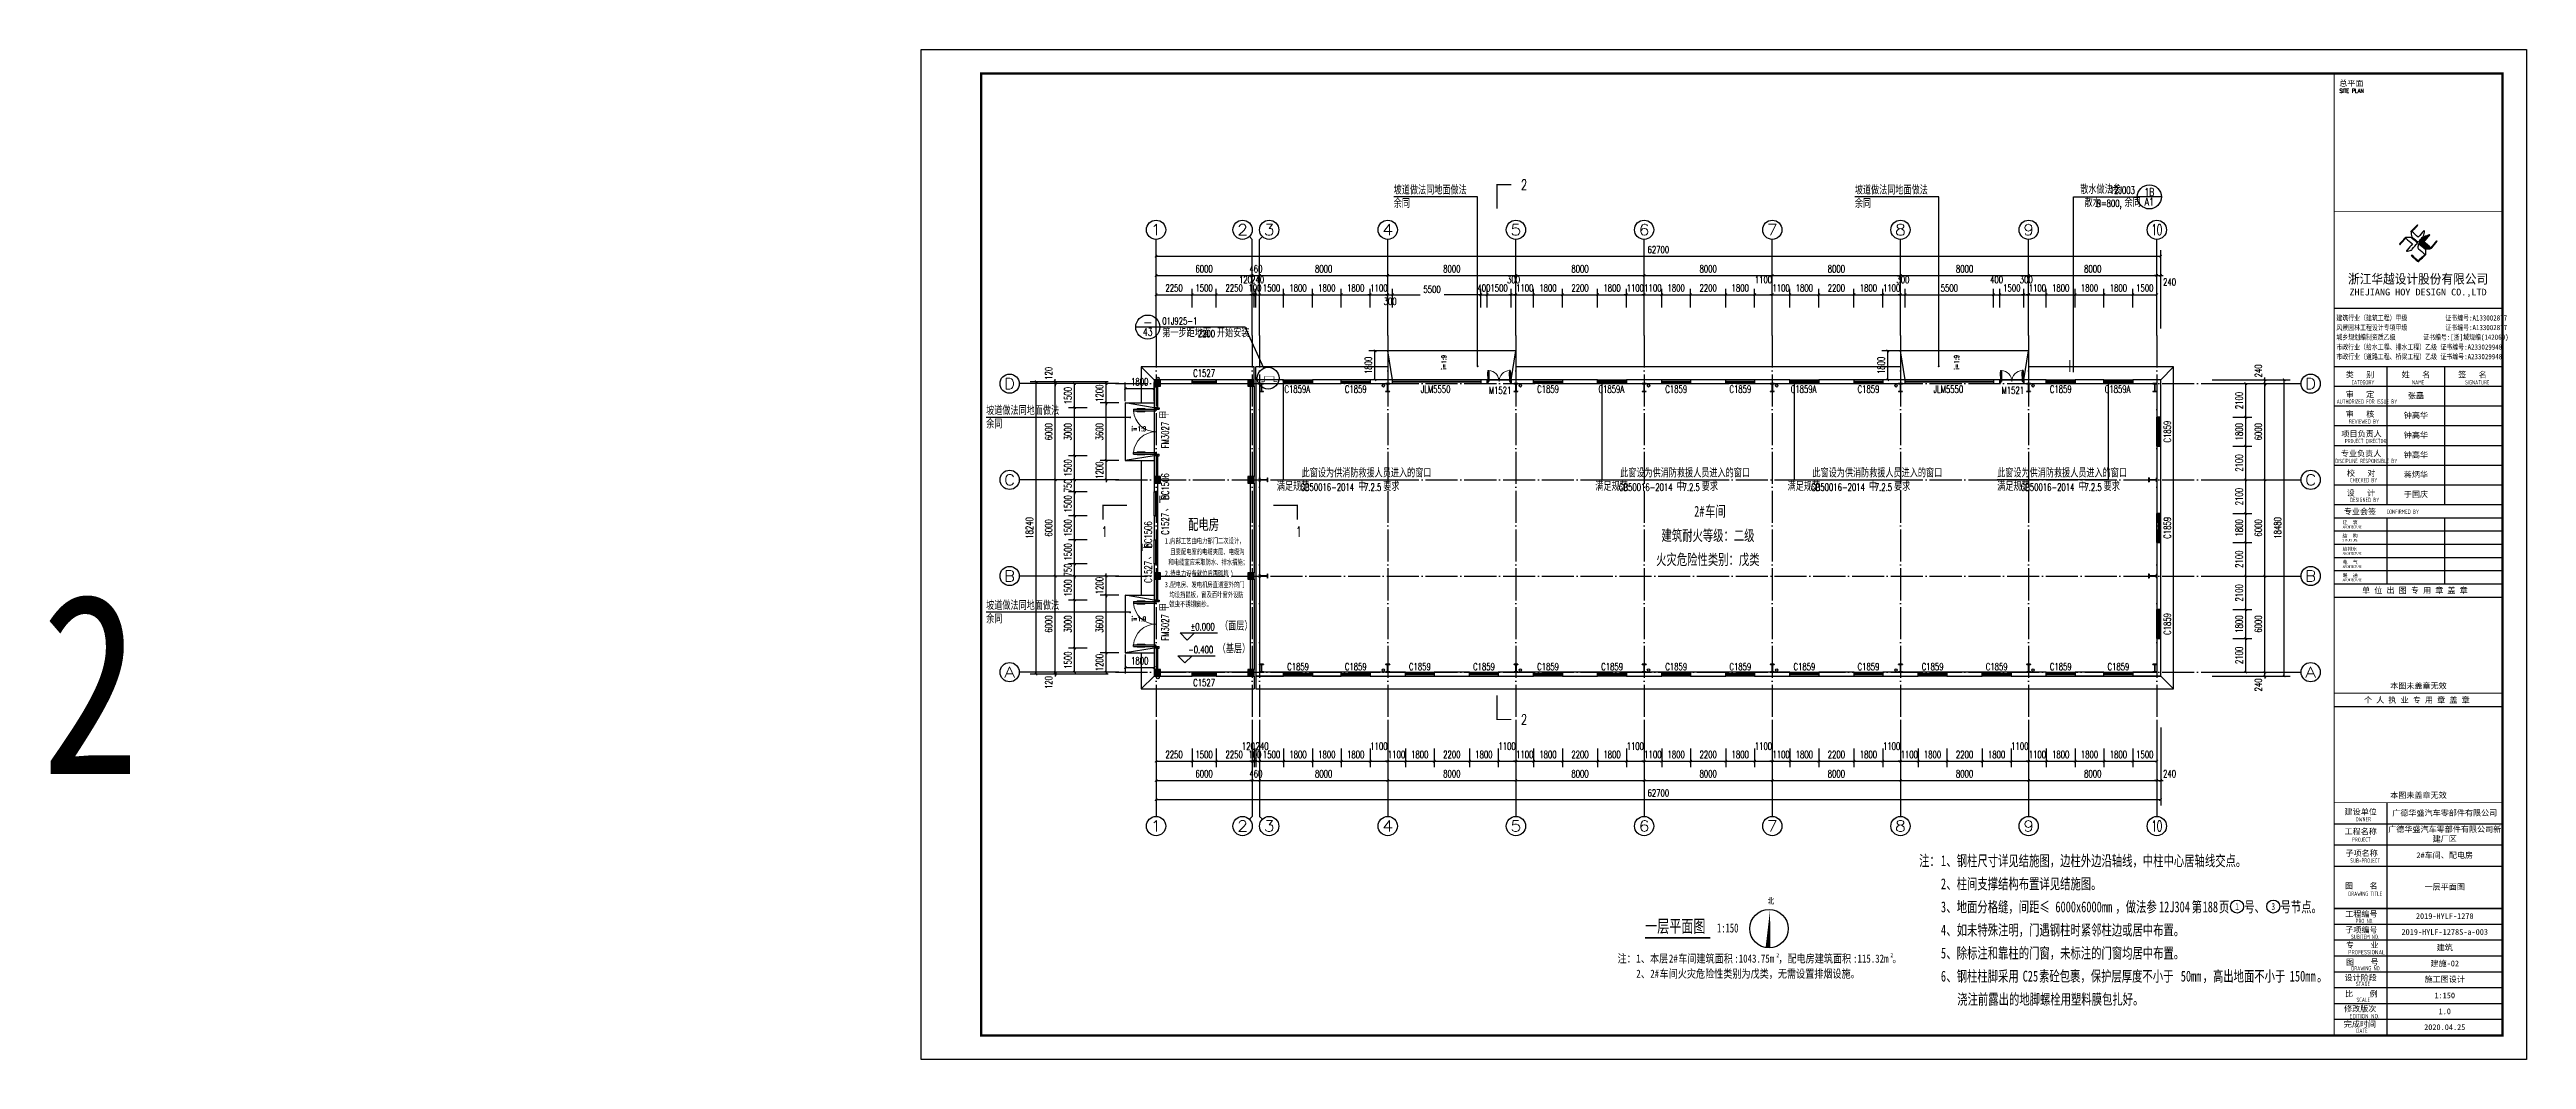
# Model space of a CAD drawing. Header units: millimetres. Extents: x 4279522 to 4437387, y 18981343 to 19528009.
# Drawn here: x 4279522 to 4434112, y 19332646 to 19395646 of the extents above; entities that cross this region are included whole.
import ezdxf
from ezdxf.enums import TextEntityAlignment as Align

# ---------------------------------------------------------------- set-up
doc = ezdxf.new("R2010")
doc.units = ezdxf.units.MM
doc.header["$LTSCALE"] = 1000
doc.header["$MEASUREMENT"] = 0
doc.linetypes.add('DASH', pattern=[0.35, 0.25, -0.1])
doc.linetypes.add('DOTE', pattern=[2.42, 2, -0.2, 0.02, -0.2])
doc.layers.get('Defpoints').update_dxf_attribs({"color": 1})
for name, color, linetype in [('AXIS_TEXT', 7, 'Continuous'), ('AXIS_外部', 171, 'Continuous'), ('COLUMN', 2, 'Continuous'), ('DIM_ELEV', 3, 'Continuous'), ('DIM_IDEN', 171, 'Continuous'), ('DIM_LEAD', 145, 'Continuous'), ('DIM_SYMB', 165, 'Continuous'), ('DOOR_FIRE', 140, 'Continuous'), ('DOOR_FIRE_TEXT', 7, 'Continuous'), ('DOTE', 250, 'DOTE'), ('GROUND', 150, 'Continuous'), ('PUB_DIM', 161, 'Continuous'), ('PUB_HATCH', 8, 'Continuous'), ('PUB_TEXT', 7, 'Continuous'), ('PUB_TITLE', 4, 'Continuous'), ('PUB_WALL', 9, 'Continuous'), ('TK', 4, 'Continuous'), ('VPIPE-雨水', 4, 'Continuous'), ('WALL', 9, 'Continuous'), ('WINDOW', 140, 'Continuous'), ('WINDOW_TEXT', 7, 'Continuous')]:
    doc.layers.add(name, color=color, linetype=linetype)
doc.layers.add('Pkpm_柱子', color=3, linetype='Continuous', lineweight=35)
doc.styles.add('-宋体', font='', dxfattribs={"width": 0.8})
doc.styles.add('_TCH_AXIS', font='COMPLEX', dxfattribs={"bigfont": 'GBCBIG'})
doc.styles.add('_TCH_DIM', font='SIMPLEX', dxfattribs={"bigfont": 'GBCBIG'})
doc.styles.add('_TCH_DIM_T3', font='SIMPLEX', dxfattribs={"width": 0.705882, "bigfont": 'GBCBIG'})
doc.styles.add('_TCH_LABEL', font='COMPLEX', dxfattribs={"bigfont": 'GBCBIG'})
doc.styles.add('_TCH_WINDOW', font='SIMPLEX', dxfattribs={"height": 3.5, "bigfont": 'GBCBIG'})
doc.styles.add('COMPLEX', font='COMPLEX')
doc.styles.add('HT', font='simhei.ttf', dxfattribs={"width": 0.7})
doc.styles.add('ROMANS', font='romans', dxfattribs={"width": 0.65, "height": 231.275})
doc.styles.add('TSSD_REIN', font='tssdeng.shx', dxfattribs={"width": 0.7, "bigfont": 'tssdchn.shx'})
doc.styles.add('图签宋体', font='', dxfattribs={"height": 300})
doc.styles.add('图签黑体', font='simhei.ttf', dxfattribs={"height": 550})
doc.styles.add('黑体', font='simhei.ttf', dxfattribs={"width": 0.8})
doc.styles.get('-宋体').set_extended_font_data('SimSun')
doc.styles.get('图签宋体').set_extended_font_data('NSimSun')
doc.dimstyles.new('_TCH_ARCH&&150', dxfattribs={"dimtxt": 446.25, "dimasz": 150, "dimexe": 375, "dimexo": 450, "dimgap": 189.375, "dimtad": 1, "dimdec": 0, "dimzin": 0, "dimdsep": 46, "dimtxsty": '_TCH_DIM_T3', "dimblk": 'ARCHTICK', "dimcen": 0.09, "dimclrt": 7, "dimazin": 2, "dimtfac": 1, "dimtdec": 0, "dimtix": 1, "dimtmove": 2, "dimatfit": 3, "dimfxl": 0, "dimtolj": 1, "dimtzin": 0, "dimarcsym": 0})

msp = doc.modelspace()

# ---------------------------------------------------------------- texts
at = {"layer": 'PUB_TEXT'}
for s, height, style, width, p in [('2', 637.5, '_TCH_LABEL', 0.705882, (4371359.7, 19386895.7)), ('B=800,', 446.25, '_TCH_LABEL', 0.705882, (4407270.5, 19385833.1)), ('12J003', 446.25, '_TCH_LABEL', 0.705882, (4408107.8, 19386650.8)), ('GB50016-2014', 446.25, '_TCH_DIM', 0.705882, (4357592.1, 19368122.4)), ('7.2.5', 446.25, '_TCH_DIM', 0.705882, (4361560.7, 19368122.4)), ('GB50016-2014', 446.25, '_TCH_DIM', 0.705882, (4377472.1, 19368122.4)), ('7.2.5', 446.25, '_TCH_DIM', 0.705882, (4381440.7, 19368122.4)), ('2#', 675.95, 'HT', 0.7, (4382167.3, 19366507.4)), ('车间', 675.95, 'HT', 0.7, (4382847.8, 19366507.4)), ('GB50016-2014', 446.25, '_TCH_DIM', 0.705882, (4389472.1, 19368122.4)), ('7.2.5', 446.25, '_TCH_DIM', 0.705882, (4393440.7, 19368122.4)), ('GB50016-2014', 446.25, '_TCH_DIM', 0.705882, (4402551.7, 19368122.4)), ('7.2.5', 446.25, '_TCH_DIM', 0.705882, (4406520.3, 19368122.4)), ('1', 637.5, '_TCH_LABEL', 0.705882, (4345173.3, 19365247.7)), ('配电房', 675.95, 'HT', 0.7, (4350579.3, 19365684.4)), ('1', 637.5, '_TCH_LABEL', 0.705882, (4357299.2, 19365247.7)), ('建筑耐火等级：二级', 675.95, 'HT', 0.7, (4380126.2, 19364997.5)), ('1.', 337.97, 'HT', 0.7, (4349127.9, 19364827.5)), ('且变配电室的电缆夹层、电缆沟', 337.975, 'HT', 0.7, (4349468.2, 19364152.8)), ('内部工艺由电力部门二次设计，', 337.975, 'HT', 0.7, (4349468.2, 19364827.5)), ('火灾危险性类别：戊类', 675.95, 'HT', 0.7, (4379792.6, 19363497.5)), ('2.', 337.97, 'HT', 0.7, (4349127.9, 19362801.9)), ('和电缆室应采取防水、排水措施；', 337.975, 'HT', 0.7, (4349352.4, 19363501.9)), ('待电力设备就位后再砌墙', 337.975, 'HT', 0.7, (4349468.2, 19362801.9)), ('配电房、发电机房直通室外的门', 337.975, 'HT', 0.7, (4349468.2, 19362101.9)), (')', 338, 'HT', 0.7, (4353211, 19362801.9)), ('2', 11265.8, '黑体', 0.8, (4279006.6, 19350444.8)), ('3.', 337.97, 'HT', 0.7, (4349127.9, 19362101.9)), ('蚊虫不锈钢窗纱。', 337.97, 'HT', 0.7, (4349413, 19360888.8)), ('均设挡鼠板，窗及百叶窗外设防', 337.975, 'HT', 0.7, (4349415.1, 19361475.4)), ('i=1:9', 297.5, '_TCH_DIM', 0.705882, (4347050, 19359977.9)), ('%%P0.000', 446.25, '_TCH_DIM', 0.705882, (4350730.5, 19359414.9)), ('-0.400', 446.25, '_TCH_DIM', 0.705882, (4350584.7, 19357992.4)), ('2', 637.5, '_TCH_LABEL', 0.705882, (4371359.7, 19353533.9)), ('北', 375.5, '黑体', 0.8, (4386751.3, 19342352.6, -29.9)), ('一层平面图', 788.61, 'HT', 0.7, (4379106.4, 19340567.4)), ('1:150', 563.29, 'HT', 0.7, (4383588.2, 19340567.4)), ('注：', 506.96, '黑体', 0.8, (4377383.8, 19338686.3)), ('、本层', 506.96, '黑体', 0.8, (4378842, 19338686.3)), ('车间建筑面积', 506.96, '黑体', 0.8, (4381175.2, 19338686.3)), ('2', 253.5, '黑体', 0.8, (4387299.8, 19339023.8)), ('，配电房建筑面积', 506.96, '黑体', 0.8, (4387419.4, 19338686.3)), ('2', 253.5, '黑体', 0.8, (4394418.9, 19339023.8)), ('2', 507, '黑体', 0.8, (4378550.4, 19337741.3)), ('1', 507, '黑体', 0.8, (4378550.4, 19338686.3)), ('、', 507, '黑体', 0.8, (4378842, 19337741.3)), ('2#', 506.96, '黑体', 0.8, (4379425.3, 19337741.3)), ('车间火灾危险性类别为戊类，无需设置排烟设施。', 506.962, '黑体', 0.8, (4380008.6, 19337741.3)), ('2#', 506.96, '黑体', 0.8, (4380591.9, 19338686.3)), (':1043.75m', 506.96, '黑体', 0.8, (4384674.9, 19338686.3)), (':115.32m', 506.96, '黑体', 0.8, (4392085.7, 19338686.3)), ('。', 507, '黑体', 0.8, (4394538.5, 19338686.3))]:
    msp.add_text(s, height=height, dxfattribs=dict(at, style=style, width=width)).set_placement(p)
for s, height, style, p in [('散水做法参', 506.38, '_TCH_LABEL', (4406264.7, 19386650.8)), ('余同', 506.38, '_TCH_DIM', (4363413.6, 19385771.7)), ('坡道做法同地面做法', 506.38, '_TCH_DIM', (4363413.6, 19386611.7)), ('余同', 506.38, '_TCH_DIM', (4392193, 19385771.7)), ('坡道做法同地面做法', 506.38, '_TCH_DIM', (4392193, 19386611.7)), ('散水', 506.38, '_TCH_LABEL', (4406533.3, 19385833.1)), ('余同', 506.38, '_TCH_LABEL', (4409025.5, 19385833.1)), ('坡道做法同地面做法', 506.38, '_TCH_DIM', (4337976.2, 19372855.3)), ('余同', 506.38, '_TCH_DIM', (4337976.2, 19372015.3)), ('满足规范', 506.38, '_TCH_DIM', (4356117.6, 19368122.4)), ('此窗设为供消防救援人员进入的窗口', 506.383, '_TCH_DIM', (4357667.1, 19368962.4)), ('中', 506.4, '_TCH_DIM', (4361192.1, 19368122.4)), ('要求', 506.38, '_TCH_DIM', (4362760.7, 19368122.4)), ('满足规范', 506.38, '_TCH_DIM', (4375997.6, 19368122.4)), ('此窗设为供消防救援人员进入的窗口', 506.383, '_TCH_DIM', (4377547.1, 19368962.4)), ('中', 506.4, '_TCH_DIM', (4381072.1, 19368122.4)), ('要求', 506.38, '_TCH_DIM', (4382640.7, 19368122.4)), ('满足规范', 506.38, '_TCH_DIM', (4387997.6, 19368122.4)), ('此窗设为供消防救援人员进入的窗口', 506.383, '_TCH_DIM', (4389547.1, 19368962.4)), ('中', 506.4, '_TCH_DIM', (4393072.1, 19368122.4)), ('要求', 506.38, '_TCH_DIM', (4394640.7, 19368122.4)), ('满足规范', 506.38, '_TCH_DIM', (4401077.2, 19368122.4)), ('此窗设为供消防救援人员进入的窗口', 506.383, '_TCH_DIM', (4401077.2, 19368962.4)), ('中', 506.4, '_TCH_DIM', (4406151.7, 19368122.4)), ('要求', 506.38, '_TCH_DIM', (4407720.3, 19368122.4)), ('坡道做法同地面做法', 506.38, '_TCH_DIM', (4337976.2, 19360697.9)), ('余同', 506.38, '_TCH_DIM', (4337976.2, 19359857.9)), ('（面层）', 506.38, '_TCH_DIM', (4352575.5, 19359414.9)), ('（基层）', 506.38, '_TCH_DIM', (4352429.7, 19357992.4))]:
    msp.add_text(s, height=height, dxfattribs=dict(at, style=style)).set_placement(p)
at = {"layer": 'PUB_TEXT', "style": '_TCH_LABEL'}
for s, width, p, p2 in [('A1', 0.875, (4410273.4, 19385910.8), (4410877.2, 19385910.8)), ('1B', 0.820312, (4410273.4, 19386514.5), (4410877.2, 19386514.5))]:
    msp.add_text(s, height=482.99, dxfattribs=dict(at, width=width)).set_placement(p, p2, align=Align.FIT)
at = {"layer": 'PUB_TEXT', "color": 0}
for s, height, style, width, p, p2 in [('43', 482.99, '_TCH_LABEL', 0.75, (4347761.7, 19377791.5), (4348365.4, 19377791.5)), ('-', 483, '_TCH_LABEL', 1.458333, (4347761.7, 19378395.2), (4348365.4, 19378395.2)), ('1', 431, 'HT', 1.034884, (4415936.9, 19341970.1), (4416161.5, 19341970.1)), ('3', 433.6, 'HT', 1.00565, (4418200.5, 19341968.9), (4418420, 19341968.9))]:
    msp.add_text(s, height=height, dxfattribs=dict(at, style=style, width=width)).set_placement(p, p2, align=Align.FIT)
at = {"layer": 'PUB_TEXT', "color": 0, "style": '_TCH_LABEL'}
for s, p in [('第一步距地面', (4348971.1, 19377702.6)), ('开始安装', (4352382.8, 19377702.6))]:
    msp.add_text(s, height=506.38, dxfattribs=at).set_placement(p)
at = {"layer": 'PUB_TEXT', "color": 0}
for s, height, style, width, p in [('01J925-1', 446.25, '_TCH_LABEL', 0.705882, (4348971.1, 19378492.3)), ('2200', 446.25, '_TCH_LABEL', 0.705882, (4351182.8, 19377702.6)), ('注：', 675.95, 'HT', 0.7, (4396204.8, 19344705.7)), ('、钢柱尺寸详见结施图，边柱外边沿轴线，中柱中心居轴线交点。', 675.949, 'HT', 0.7, (4397906, 19344705.7)), ('2', 675.9, 'HT', 0.7, (4397565.8, 19343265.7)), ('1', 675.9, 'HT', 0.7, (4397565.8, 19344705.7)), ('、柱间支撑结构布置详见结施图。', 675.949, 'HT', 0.7, (4397906, 19343265.7)), ('3', 675.9, 'HT', 0.7, (4397565.8, 19341825.7)), ('、地面分格缝，间距≤', 675.95, 'HT', 0.7, (4397906, 19341825.7)), ('6000x6000mm', 675.949, 'HT', 0.7, (4404711.1, 19341825.7)), ('，做法参', 675.95, 'HT', 0.7, (4408453.9, 19341825.7)), ('12J304', 675.95, 'HT', 0.7, (4411175.9, 19341825.7)), ('第', 675.9, 'HT', 0.7, (4413217.4, 19341825.7)), ('188', 675.95, 'HT', 0.7, (4413897.9, 19341825.7)), ('页', 675.9, 'HT', 0.7, (4414918.7, 19341825.7)), ('号、', 675.95, 'HT', 0.7, (4416499.2, 19341825.7)), ('号节点。', 675.95, 'HT', 0.7, (4418760.2, 19341825.7)), ('4', 675.9, 'HT', 0.7, (4397565.8, 19340385.7)), ('、如未特殊注明，门遇钢柱时紧邻柱边或居中布置。', 675.949, 'HT', 0.7, (4397906, 19340385.7)), ('5', 675.9, 'HT', 0.7, (4397565.8, 19338945.7)), ('、除标注和靠柱的门窗，未标注的门窗均居中布置。', 675.949, 'HT', 0.7, (4397906, 19338945.7)), ('6', 675.9, 'HT', 0.7, (4397565.8, 19337505.7)), ('、钢柱柱脚采用', 675.95, 'HT', 0.7, (4397906, 19337505.7)), ('C25', 675.95, 'HT', 0.7, (4402669.6, 19337505.7)), ('素砼包裹，保护层厚度不小于', 675.949, 'HT', 0.7, (4403690.4, 19337505.7)), ('50mm', 675.95, 'HT', 0.7, (4412536.9, 19337505.7)), ('，高出地面不小于', 675.95, 'HT', 0.7, (4413897.9, 19337505.7)), ('150mm', 675.95, 'HT', 0.7, (4419342, 19337505.7)), ('。', 675.9, 'HT', 0.7, (4421043.3, 19337505.7)), ('浇注前露出的地脚螺栓用塑料膜包扎好。', 675.949, 'HT', 0.7, (4398586.6, 19336065.7))]:
    msp.add_text(s, height=height, dxfattribs=dict(at, style=style, width=width)).set_placement(p)
at = {"layer": 'PUB_TEXT', "style": '_TCH_DIM', "width": 0.705882}
for rotation, p in [(90, (4366696.9, 19375677.2)), (90, (4398696.9, 19375677.2)), (360, (4347050, 19371841.9))]:
    msp.add_text('i=1:9', height=297.5, rotation=rotation, dxfattribs=at).set_placement(p)
at = {"layer": 'WINDOW_TEXT', "style": '_TCH_WINDOW'}
for s, height, p in [('甲', 506.4, (4349377.2, 19372605.4)), ('、下', 506.38, (4349377.2, 19366831.3)), ('、下', 506.38, (4348312.2, 19363831.3)), ('甲', 506.4, (4349377.2, 19360605.4))]:
    msp.add_text(s, height=height, rotation=90, dxfattribs=at).set_placement(p)
at = {"layer": 'WINDOW_TEXT', "style": '_TCH_WINDOW', "width": 0.705882}
for s, p in [('FM3027', (4349377.2, 19370775.4)), ('BC1506', (4349377.2, 19367568.5)), ('BC1506', (4348312.2, 19364568.5)), ('C1527', (4349377.2, 19365376.3)), ('C1527', (4348312.2, 19362376.3)), ('FM3027', (4349377.2, 19358775.4))]:
    msp.add_text(s, height=446.25, rotation=90, dxfattribs=at).set_placement(p)

# ---------------------------------------------------------------- blocks, each defined once
blk = doc.blocks.new('A$C053D6479')
at = {"layer": 'PUB_TITLE'}
h = blk.add_hatch(color=256, dxfattribs=at)
h.dxf.hatch_style = 1
edge = h.paths.add_edge_path()
edge.add_spline(control_points=[(1026, 827), (1105, 920), (1188, 1008), (1266, 1102)], knot_values=[13, 13, 13, 13, 14, 14, 14, 14], degree=3, periodic=0)
edge.add_spline(control_points=[(1266, 1102), (1258, 1111), (1249, 1119), (1239, 1116)], knot_values=[12, 12, 12, 12, 13, 13, 13, 13], degree=3, periodic=0)
edge.add_spline(control_points=[(1239, 1116), (1210, 1107), (1179, 1092), (1144, 1077)], knot_values=[11, 11, 11, 11, 12, 12, 12, 12], degree=3, periodic=0)
edge.add_spline(control_points=[(1144, 1077), (1109, 1063), (1069, 1053), (1047, 1038)], knot_values=[10, 10, 10, 10, 11, 11, 11, 11], degree=3, periodic=0)
edge.add_spline(control_points=[(1047, 1038), (1028, 1026), (1007, 992), (991, 972)], knot_values=[9, 9, 9, 9, 10, 10, 10, 10], degree=3, periodic=0)
edge.add_spline(control_points=[(991, 972), (942, 913), (899, 868), (849, 810)], knot_values=[8, 8, 8, 8, 9, 9, 9, 9], degree=3, periodic=0)
edge.add_spline(control_points=[(849, 810), (842, 801), (822, 776), (822, 775)], knot_values=[7, 7, 7, 7, 8, 8, 8, 8], degree=3, periodic=0)
edge.add_spline(control_points=[(822, 775), (823, 771), (848, 752), (859, 744)], knot_values=[6, 6, 6, 6, 7, 7, 7, 7], degree=3, periodic=0)
edge.add_spline(control_points=[(859, 744), (949, 670), (1035, 592), (1122, 521)], knot_values=[5, 5, 5, 5, 6, 6, 6, 6], degree=3, periodic=0)
edge.add_spline(control_points=[(1122, 521), (1153, 527), (1185, 530), (1217, 533)], knot_values=[4, 4, 4, 4, 5, 5, 5, 5], degree=3, periodic=0)
edge.add_spline(control_points=[(1217, 533), (1246, 535), (1293, 532), (1316, 542)], knot_values=[3, 3, 3, 3, 4, 4, 4, 4], degree=3, periodic=0)
edge.add_spline(control_points=[(1316, 542), (1327, 547), (1338, 565), (1349, 579)], knot_values=[2, 2, 2, 2, 3, 3, 3, 3], degree=3, periodic=0)
edge.add_spline(control_points=[(1349, 579), (1423, 670), (1507, 759), (1572, 848)], knot_values=[1, 1, 1, 1, 2, 2, 2, 2], degree=3, periodic=0)
edge.add_spline(control_points=[(1572, 848), (1564, 852), (1561, 861), (1551, 862)], knot_values=[0, 0, 0, 0, 1, 1, 1, 1], degree=3, periodic=0)
edge.add_spline(control_points=[(1551, 862), (1469, 769), (1393, 671), (1310, 579)], knot_values=[15, 15, 15, 15, 16, 16, 16, 16], degree=3, periodic=0)
edge.add_spline(control_points=[(1310, 579), (1216, 662), (1118, 742), (1026, 827)], knot_values=[14, 14, 14, 14, 15, 15, 15, 15], degree=3, periodic=0)
at = {"layer": 'TK'}
for points, knots in [([(1031, 1298), (1066, 1286), (1054, 1262), (1045, 1224), (1036, 1188), (1031, 1158), (1024, 1121), (1020, 1104), (1017, 1085), (1012, 1071), (1004, 1052), (976, 1026), (956, 1003), (906, 946), (866, 899), (814, 839), (806, 829), (789, 806), (787, 806), (777, 804), (728, 856), (719, 864), (651, 922), (580, 978), (514, 1036), (509, 1106), (488, 1176), (479, 1247), (570, 1343), (663, 1436), (758, 1526), (764, 1523), (768, 1518), (774, 1515), (693, 1422), (599, 1343), (520, 1249), (607, 1171), (698, 1096), (789, 1021), (874, 1109), (950, 1206), (1031, 1298)], [0, 0, 0, 0, 1, 1, 1, 2, 2, 2, 3, 3, 3, 4, 4, 4, 5, 5, 5, 6, 6, 6, 7, 7, 7, 8, 8, 8, 9, 9, 9, 10, 10, 10, 11, 11, 11, 12, 12, 12, 13, 13, 13, 14, 14, 14, 14]), ([(1551, 862), (1561, 861), (1564, 852), (1572, 848), (1507, 759), (1423, 670), (1349, 579), (1338, 565), (1327, 547), (1316, 542), (1293, 532), (1246, 535), (1217, 533), (1185, 530), (1153, 527), (1122, 521), (1035, 592), (949, 670), (859, 744), (848, 752), (823, 771), (822, 775), (822, 776), (842, 801), (849, 810), (899, 868), (942, 913), (991, 972), (1007, 992), (1028, 1026), (1047, 1038), (1069, 1053), (1109, 1063), (1144, 1077), (1179, 1092), (1210, 1107), (1239, 1116), (1249, 1119), (1258, 1111), (1266, 1102), (1188, 1008), (1105, 920), (1026, 827), (1118, 742), (1216, 662), (1310, 579), (1393, 671), (1469, 769), (1551, 862)], [0, 0, 0, 0, 1, 1, 1, 2, 2, 2, 3, 3, 3, 4, 4, 4, 5, 5, 5, 6, 6, 6, 7, 7, 7, 8, 8, 8, 9, 9, 9, 10, 10, 10, 11, 11, 11, 12, 12, 12, 13, 13, 13, 14, 14, 14, 15, 15, 15, 16, 16, 16, 16]), ([(555, 949), (624, 891), (699, 833), (760, 773), (689, 691), (614, 604), (539, 517), (529, 505), (516, 487), (506, 482), (492, 475), (469, 472), (452, 467), (416, 456), (383, 448), (342, 438), (323, 433), (297, 422), (293, 440), (291, 452), (313, 470), (322, 480), (400, 566), (477, 652), (553, 736), (460, 815), (366, 894), (270, 970), (183, 883), (101, 791), (16, 703), (-18, 714), (9, 735), (28, 755), (103, 838), (192, 930), (266, 1005), (319, 1009), (387, 1005), (442, 1007), (456, 1008), (472, 1011), (485, 1007), (507, 1000), (534, 967), (555, 949)], [0, 0, 0, 0, 1, 1, 1, 2, 2, 2, 3, 3, 3, 4, 4, 4, 5, 5, 5, 6, 6, 6, 7, 7, 7, 8, 8, 8, 9, 9, 9, 10, 10, 10, 11, 11, 11, 12, 12, 12, 13, 13, 13, 14, 14, 14, 15, 15, 15, 15]), ([(1097, 490), (1100, 425), (1106, 361), (1107, 294), (1018, 207), (925, 121), (830, 33), (818, 21), (800, 0), (787, 0), (768, -1), (725, 49), (712, 60), (662, 103), (616, 143), (568, 186), (545, 207), (518, 224), (499, 250), (501, 259), (511, 261), (516, 267), (609, 192), (696, 111), (785, 33), (883, 118), (977, 208), (1070, 298), (992, 373), (892, 456), (803, 534), (791, 544), (768, 561), (766, 569), (761, 588), (776, 634), (780, 655), (785, 690), (788, 721), (795, 746), (897, 661), (998, 576), (1097, 490)], [0, 0, 0, 0, 1, 1, 1, 2, 2, 2, 3, 3, 3, 4, 4, 4, 5, 5, 5, 6, 6, 6, 7, 7, 7, 8, 8, 8, 9, 9, 9, 10, 10, 10, 11, 11, 11, 12, 12, 12, 13, 13, 13, 14, 14, 14, 14])]:
    blk.add_open_spline(points, degree=3, knots=knots, dxfattribs=at)
blk = doc.blocks.new('GeYuanFrame_28677755', base_point=(18.8, 4.3))
at = {"layer": 'PUB_TITLE'}
for points in [[(628.8, 235.1), (628.8, 292.5)], [(652.8, 235.1), (652.8, 292.5)], [(628.8, 202.1), (628.8, 229.6)], [(652.8, 202.1), (652.8, 229.6)], [(628.8, 14.3), (628.8, 111.1)]]:
    blk.add_lwpolyline(points, dxfattribs=at)
at = {"layer": 'TK'}
for p, q in [((43.8, 414.3), (676.8, 414.3)), ((606.8, 316.7), (676.8, 316.7)), ((606.8, 284.3), (676.8, 284.3)), ((606.8, 276.1), (676.8, 276.1)), ((606.8, 267.9), (676.8, 267.9)), ((606.8, 259.7), (676.8, 259.7)), ((606.8, 251.5), (676.8, 251.5)), ((606.8, 243.3), (676.8, 243.3)), ((606.8, 235.1), (676.8, 235.1)), ((606.8, 235.1), (676.8, 235.1)), ((606.8, 102.3), (676.8, 102.3)), ((606.8, 93.5), (676.8, 93.5)), ((606.8, 84.7), (628.8, 84.7)), ((606.8, 84.7), (676.8, 84.7)), ((606.8, 67.2), (676.8, 67.2)), ((606.8, 67.1), (676.8, 67.1)), ((606.8, 60.6), (676.8, 60.6)), ((606.8, 54), (676.8, 54)), ((606.8, 47.4), (676.8, 47.4)), ((606.8, 40.8), (676.8, 40.8)), ((606.8, 34.2), (676.8, 34.2)), ((606.8, 27.6), (676.8, 27.6)), ((606.8, 21), (676.8, 21)), ((606.8, 14.3), (676.8, 14.3))]:
    blk.add_line(p, q, dxfattribs=at)
for points in [[(18.8, 424.3), (686.8, 424.3), (686.8, 4.3), (18.8, 4.3), (18.8, 424.3)], [(606.8, 292.5), (676.8, 292.5)], [(606.8, 235.1), (676.8, 235.1)], [(606.8, 229.6), (676.8, 229.6)], [(606.8, 224.1), (676.8, 224.1)], [(606.8, 218.6), (676.8, 218.6)], [(606.8, 213.1), (676.8, 213.1)], [(606.8, 207.6), (676.8, 207.6)], [(606.8, 202.1), (676.8, 202.1)], [(606.8, 196.6), (676.8, 196.6)], [(606.8, 151.1), (676.8, 151.1)]]:
    blk.add_lwpolyline(points, dxfattribs=at)
at = {"layer": 'TK', "const_width": 1}
blk.add_lwpolyline([(676.8, 414.3), (43.8, 414.3), (43.8, 14.3), (676.8, 14.3)], close=True, dxfattribs=at)
at = {"layer": 'TK'}
for points, const_width in [([(606.8, 414.3), (606.8, 14.3)], 0.4), ([(606.8, 357), (676.8, 357)], 0.35), ([(606.8, 292.5), (676.8, 292.5)], 0.35), ([(606.8, 292.5), (676.8, 292.5)], 0.35), ([(606.8, 235.1), (676.8, 235.1)], 0.35), ([(606.8, 202.1), (676.8, 202.1)], 0.35), ([(606.8, 156.6), (676.8, 156.6)], 0.35), ([(606.8, 111.1), (676.8, 111.1)], 0.35), ([(606.8, 67.2), (676.8, 67.2)], 0.35)]:
    blk.add_lwpolyline(points, dxfattribs=dict(at, const_width=const_width))
at = {"layer": 'PUB_TITLE', "xscale": 0.01000000000021828, "yscale": 0.01000000000021828, "zscale": 0.01}
blk.add_blockref('A$C053D6479', (633.9, 336.1), dxfattribs=at)
at = {"layer": 'TK', "style": '图签宋体'}
for s, height, p in [('总平面', 2.4, (608.9, 409.1)), ('类   别', 2.4, (611.6, 287.9)), ('姓   名', 2.4, (634.9, 287.9)), ('签   名', 2.4, (658.4, 287.9)), ('审   定', 2.4, (611.6, 279.7)), ('审   核', 2.4, (611.6, 271.5)), ('专业负责人', 2.4, (609.6, 255.1)), ('项目负责人', 2.4, (609.8, 263.3)), ('校   对', 2.4, (612.1, 246.9)), ('设   计', 2.4, (612, 238.7)), ('建  筑', 1.44, (610.3, 226.9)), ('专业会签', 2.4, (610.8, 231)), ('结  构', 1.44, (610.3, 221.4)), ('给排水', 1.44, (610.3, 215.9)), ('暖  通', 1.44, (610.3, 204.9)), ('电  气', 1.44, (610.3, 210.4)), ('单 位 出 图 专 用 章 盖 章', 2.4, (618.4, 198.2)), ('个 人 执 业 专 用 章 盖 章', 2.4, (619.2, 152.6)), ('本图未盖章无效', 2.4, (630.1, 158.5)), ('本图未盖章无效', 2.4, (630.1, 113)), ('建设单位', 2.4, (611.1, 106.1)), ('工程名称', 2.4, (611.1, 97.9)), ('子项名称', 2.4, (611.5, 88.9)), ('图    名', 2.4, (611.3, 75.3)), ('工程编号', 2.4, (611.4, 63.6)), ('子项编号', 2.4, (611.4, 57)), ('专    业', 2.4, (611.7, 50.7)), ('图    号', 2.4, (611.7, 43.6)), ('设计阶段', 2.4, (611.1, 37.1)), ('比    例', 2.4, (611.3, 30.4)), ('修改版次', 2.4, (610.9, 24.2)), ('完成时间', 2.4, (610.8, 17.8))]:
    blk.add_text(s, height=height, dxfattribs=at).set_placement(p)
at = {"layer": 'TK'}
for s, height, style, width, p in [('SITE PLAN', 1.7, 'ROMANS', 0.76, (609, 406.3)), ('建筑行业（建筑工程）甲级           证书编号:A133002877', 2.2, '-宋体', 0.8, (607.7, 311.6)), ('风景园林工程设计专项甲级           证书编号:A133002877', 2.2, '-宋体', 0.8, (607.7, 307.6)), ('城乡规划编制资质乙级        证书编号:[浙]城规编(142069)', 2.2, '-宋体', 0.8, (607.7, 303.6)), ('市政行业（给水工程、排水工程）乙级 证书编号:A233029948', 2.2, '-宋体', 0.8, (607.7, 299.5)), ('市政行业（道路工程、桥梁工程）乙级 证书编号:A233029948', 2.2, '-宋体', 0.8, (607.7, 295.5)), ('AUTHORIZED FOR ISSUE BY', 1.8, 'TSSD_REIN', 0.7, (607.8, 277)), ('CATEGORY', 1.8, 'TSSD_REIN', 0.7, (614, 285)), ('NAME', 1.8, 'TSSD_REIN', 0.7, (639.2, 285)), ('SIGNATURE', 1.8, 'TSSD_REIN', 0.7, (661.3, 285)), ('REVIEWED BY', 1.8, 'TSSD_REIN', 0.7, (613, 268.7)), ('PROJECT DIRECTOR', 1.8, 'TSSD_REIN', 0.7, (611.2, 260.6)), ('DISCIPLINE RESPONSIBLE BY', 1.8, 'TSSD_REIN', 0.7, (607.2, 252.3)), ('CHECKED BY', 1.8, 'TSSD_REIN', 0.7, (613.4, 244.3)), ('DESIGNED BY', 1.8, 'TSSD_REIN', 0.7, (613.4, 236.1)), ('CONFIRMED BY', 1.8, 'TSSD_REIN', 0.7, (628.6, 231.2)), ('ARCHITECTURE', 1.08, 'TSSD_REIN', 0.7, (610.3, 225.2)), ('STRUCTURE', 1.08, 'TSSD_REIN', 0.7, (610.3, 219.7)), ('ARCHITECTURE', 1.08, 'TSSD_REIN', 0.7, (610.3, 214.2)), ('ARCHITECTURE', 1.08, 'TSSD_REIN', 0.7, (610.3, 208.7)), ('ARCHITECTURE', 1.08, 'TSSD_REIN', 0.7, (610.3, 203.2)), ('OWNER', 1.8, 'TSSD_REIN', 0.7, (615.7, 103.3)), ('PROJECT', 1.8, 'TSSD_REIN', 0.7, (614.2, 94.8)), ('SUB-PROJECT', 1.8, 'TSSD_REIN', 0.7, (613.5, 86.1)), ('DRAWING TITLE', 1.8, 'TSSD_REIN', 0.7, (612.6, 72.3)), ('PRO N0.', 1.8, 'TSSD_REIN', 0.7, (615.7, 61)), ('SUBITEM NO.', 1.8, 'TSSD_REIN', 0.7, (613.8, 54.4)), ('PROFESSIONAL', 1.8, 'TSSD_REIN', 0.8, (612.6, 48)), ('DRAWING NO.', 1.8, 'TSSD_REIN', 0.7, (613.9, 41.3)), ('STAGE', 1.8, 'TSSD_REIN', 0.7, (615.8, 34.8)), ('EDITION NO.', 1.8, 'TSSD_REIN', 0.8, (613.2, 21.4)), ('SCALE', 1.8, 'TSSD_REIN', 0.7, (616.1, 28.2)), ('DATE', 1.8, 'TSSD_REIN', 0.7, (616, 15.3))]:
    blk.add_text(s, height=height, dxfattribs=dict(at, style=style, width=width)).set_placement(p)
for s, height, style, width, p in [('浙江华越设计股份有限公司', 3.96, 'HT', 0.9, (641.7, 329)), ('ZHEJIANG HOY DESIGN CO.,LTD', 2.8, '图签黑体', 1.11, (641.7, 323.1))]:
    blk.add_text(s, height=height, dxfattribs=dict(at, style=style, width=width)).set_placement(p, align=Align.MIDDLE)
at = {"layer": 'TK', "char_height": 2.4, "attachment_point": 5, "style": '图签宋体'}
for s, insert, width in [('张矗', (640.8, 280.2), 24), ('钟高华', (640.8, 272), 24), ('钟高华', (640.8, 263.8), 24), ('钟高华', (640.8, 255.6), 24), ('蒋炳华', (640.8, 247.4), 24), ('于国庆', (640.8, 239.2), 24), ('广德华盛汽车零部件有限公司', (652.8, 106.7), 48), ('广德华盛汽车零部件有限公司新建厂区', (652.8, 97.9), 48), ('2#车间、配电房', (652.8, 89.1), 48), ('一层平面图', (652.8, 75.9), 48), ('2019-HYLF-1278', (652.8, 63.9), 48), ('2019-HYLF-1278S-a-003', (652.8, 57.3), 48), ('建筑', (652.8, 50.7), 48), ('建施-02', (652.8, 44.1), 48), ('施工图设计', (652.8, 37.5), 48), ('1:150', (652.8, 30.9), 48), ('1.0', (652.8, 24.3), 48), ('2020.04.25', (652.8, 17.7), 48)]:
    blk.add_mtext(s, dxfattribs=dict(at, insert=insert, width=width))
blk = doc.blocks.new('_ArchTick')
at = {"color": 0, "linetype": 'ByBlock', "const_width": 0.4}
blk.add_lwpolyline([(-0.5, -0.5), (0.5, 0.5)], dxfattribs=at)
blk = doc.blocks.new('*D315')
at = {"layer": 'Defpoints', "color": 0}
for p in [(4394246, 19376845), (4395492, 19376845), (4395492, 19375045)]:
    blk.add_point(p, dxfattribs=at)
at = {"layer": 'PUB_DIM', "color": 0, "lineweight": -2}
for p, q in [((4395042, 19376845), (4393871, 19376845)), ((4394246, 19375045), (4394246, 19376845)), ((4395042, 19375045), (4393871, 19375045))]:
    blk.add_line(p, q, dxfattribs=at)
at = {"layer": 'PUB_DIM', "color": 0, "lineweight": -2, "xscale": 150, "yscale": 150, "zscale": 150}
for p, rotation in [((4394246, 19376845), 90), ((4394246, 19375045), 270)]:
    blk.add_blockref('_ArchTick', p, dxfattribs=dict(at, rotation=rotation))
at = {"layer": 'PUB_DIM', "color": 7, "insert": (4393834, 19375945), "char_height": 446.2, "attachment_point": 5, "rotation": 90, "style": '_TCH_DIM_T3'}
blk.add_mtext('\\A1;1800', dxfattribs=at)
blk = doc.blocks.new('*D316')
at = {"layer": 'Defpoints', "color": 0}
for p in [(4362246, 19376845), (4363492, 19376845), (4363492, 19375045)]:
    blk.add_point(p, dxfattribs=at)
at = {"layer": 'PUB_DIM', "color": 0, "lineweight": -2}
for p, q in [((4363042, 19376845), (4361871, 19376845)), ((4362246, 19375045), (4362246, 19376845)), ((4363042, 19375045), (4361871, 19375045))]:
    blk.add_line(p, q, dxfattribs=at)
at = {"layer": 'PUB_DIM', "color": 0, "lineweight": -2, "xscale": 150, "yscale": 150, "zscale": 150}
for p, rotation in [((4362246, 19376845), 90), ((4362246, 19375045), 270)]:
    blk.add_blockref('_ArchTick', p, dxfattribs=dict(at, rotation=rotation))
at = {"layer": 'PUB_DIM', "color": 7, "insert": (4361834, 19375945), "char_height": 446.2, "attachment_point": 5, "rotation": 90, "style": '_TCH_DIM_T3'}
blk.add_mtext('\\A1;1800', dxfattribs=at)
blk = doc.blocks.new('*D317')
at = {"layer": 'Defpoints', "color": 0}
for p in [(4345466, 19358005), (4346712, 19358005), (4346712, 19356805)]:
    blk.add_point(p, dxfattribs=at)
at = {"layer": 'PUB_DIM', "color": 0, "lineweight": -2}
for p, q in [((4346262, 19358005), (4345091, 19358005)), ((4345466, 19358005), (4345466, 19358155)), ((4345466, 19356805), (4345466, 19358005)), ((4346262, 19356805), (4345091, 19356805)), ((4345466, 19356805), (4345466, 19356655))]:
    blk.add_line(p, q, dxfattribs=at)
at = {"layer": 'PUB_DIM', "color": 0, "lineweight": -2, "xscale": 150, "yscale": 150, "zscale": 150}
for p, rotation in [((4345466, 19358005), 270), ((4345466, 19356805), 90)]:
    blk.add_blockref('_ArchTick', p, dxfattribs=dict(at, rotation=rotation))
at = {"layer": 'PUB_DIM', "color": 7, "insert": (4345054, 19357405), "char_height": 446.2, "attachment_point": 5, "rotation": 90, "style": '_TCH_DIM_T3'}
blk.add_mtext('\\A1;1200', dxfattribs=at)
blk = doc.blocks.new('*D318')
at = {"layer": 'Defpoints', "color": 0}
for p in [(4345466, 19361605), (4346712, 19361605), (4346712, 19358005)]:
    blk.add_point(p, dxfattribs=at)
at = {"layer": 'PUB_DIM', "color": 0, "lineweight": -2}
for p, q in [((4346262, 19361605), (4345091, 19361605)), ((4345466, 19358005), (4345466, 19361605)), ((4346262, 19358005), (4345091, 19358005))]:
    blk.add_line(p, q, dxfattribs=at)
at = {"layer": 'PUB_DIM', "color": 0, "lineweight": -2, "xscale": 150, "yscale": 150, "zscale": 150}
for p, rotation in [((4345466, 19361605), 90), ((4345466, 19358005), 270)]:
    blk.add_blockref('_ArchTick', p, dxfattribs=dict(at, rotation=rotation))
at = {"layer": 'PUB_DIM', "color": 7, "insert": (4345054, 19359805), "char_height": 446.2, "attachment_point": 5, "rotation": 90, "style": '_TCH_DIM_T3'}
blk.add_mtext('\\A1;3600', dxfattribs=at)
blk = doc.blocks.new('*D319')
at = {"layer": 'Defpoints', "color": 0}
for p in [(4345466, 19362805), (4346712, 19362805), (4346712, 19361605)]:
    blk.add_point(p, dxfattribs=at)
at = {"layer": 'PUB_DIM', "color": 0, "lineweight": -2}
for p, q in [((4346262, 19362805), (4345091, 19362805)), ((4345466, 19362805), (4345466, 19362955)), ((4345466, 19361605), (4345466, 19362805)), ((4346262, 19361605), (4345091, 19361605)), ((4345466, 19361605), (4345466, 19361455))]:
    blk.add_line(p, q, dxfattribs=at)
at = {"layer": 'PUB_DIM', "color": 0, "lineweight": -2, "xscale": 150, "yscale": 150, "zscale": 150}
for p, rotation in [((4345466, 19362805), 270), ((4345466, 19361605), 90)]:
    blk.add_blockref('_ArchTick', p, dxfattribs=dict(at, rotation=rotation))
at = {"layer": 'PUB_DIM', "color": 7, "insert": (4345054, 19362205), "char_height": 446.2, "attachment_point": 5, "rotation": 90, "style": '_TCH_DIM_T3'}
blk.add_mtext('\\A1;1200', dxfattribs=at)
blk = doc.blocks.new('*D320')
at = {"layer": 'Defpoints', "color": 0}
for p in [(4346662, 19358348), (4348462, 19358348), (4348462, 19357102)]:
    blk.add_point(p, dxfattribs=at)
at = {"layer": 'PUB_DIM', "color": 0, "lineweight": -2}
for p, q in [((4346662, 19357898), (4346662, 19356727)), ((4348462, 19357898), (4348462, 19356727)), ((4346662, 19357102), (4348462, 19357102))]:
    blk.add_line(p, q, dxfattribs=at)
at = {"layer": 'PUB_DIM', "color": 0, "lineweight": -2, "xscale": 150, "yscale": 150, "zscale": 150, "rotation": 180}
blk.add_blockref('_ArchTick', (4346662, 19357102), dxfattribs=at)
at = {"layer": 'PUB_DIM', "color": 0, "lineweight": -2, "xscale": 150, "yscale": 150, "zscale": 150}
blk.add_blockref('_ArchTick', (4348462, 19357102), dxfattribs=at)
at = {"layer": 'PUB_DIM', "color": 7, "insert": (4347562, 19357515), "char_height": 446.2, "attachment_point": 5, "style": '_TCH_DIM_T3'}
blk.add_mtext('\\A1;1800', dxfattribs=at)
blk = doc.blocks.new('*D321')
at = {"layer": 'Defpoints', "color": 0}
for p in [(4345466, 19374805), (4346712, 19374805), (4346712, 19373605)]:
    blk.add_point(p, dxfattribs=at)
at = {"layer": 'PUB_DIM', "color": 0, "lineweight": -2}
for p, q in [((4345466, 19374805), (4345466, 19374955)), ((4346262, 19374805), (4345091, 19374805)), ((4346262, 19373605), (4345091, 19373605)), ((4345466, 19373605), (4345466, 19374805)), ((4345466, 19373605), (4345466, 19373455))]:
    blk.add_line(p, q, dxfattribs=at)
at = {"layer": 'PUB_DIM', "color": 0, "lineweight": -2, "xscale": 150, "yscale": 150, "zscale": 150}
for p, rotation in [((4345466, 19374805), 270), ((4345466, 19373605), 90)]:
    blk.add_blockref('_ArchTick', p, dxfattribs=dict(at, rotation=rotation))
at = {"layer": 'PUB_DIM', "color": 7, "insert": (4345054, 19374205), "char_height": 446.2, "attachment_point": 5, "rotation": 90, "style": '_TCH_DIM_T3'}
blk.add_mtext('\\A1;1200', dxfattribs=at)
blk = doc.blocks.new('*D322')
at = {"layer": 'Defpoints', "color": 0}
for p in [(4345466, 19373605), (4346712, 19373605), (4346712, 19370005)]:
    blk.add_point(p, dxfattribs=at)
at = {"layer": 'PUB_DIM', "color": 0, "lineweight": -2}
for p, q in [((4346262, 19373605), (4345091, 19373605)), ((4345466, 19370005), (4345466, 19373605)), ((4346262, 19370005), (4345091, 19370005))]:
    blk.add_line(p, q, dxfattribs=at)
at = {"layer": 'PUB_DIM', "color": 0, "lineweight": -2, "xscale": 150, "yscale": 150, "zscale": 150}
for p, rotation in [((4345466, 19373605), 90), ((4345466, 19370005), 270)]:
    blk.add_blockref('_ArchTick', p, dxfattribs=dict(at, rotation=rotation))
at = {"layer": 'PUB_DIM', "color": 7, "insert": (4345054, 19371805), "char_height": 446.2, "attachment_point": 5, "rotation": 90, "style": '_TCH_DIM_T3'}
blk.add_mtext('\\A1;3600', dxfattribs=at)
blk = doc.blocks.new('*D323')
at = {"layer": 'Defpoints', "color": 0}
for p in [(4345466, 19370005), (4346712, 19370005), (4346712, 19368805)]:
    blk.add_point(p, dxfattribs=at)
at = {"layer": 'PUB_DIM', "color": 0, "lineweight": -2}
for p, q in [((4346262, 19370005), (4345091, 19370005)), ((4346262, 19368805), (4345091, 19368805)), ((4345466, 19370005), (4345466, 19370155)), ((4345466, 19368805), (4345466, 19370005)), ((4345466, 19368805), (4345466, 19368655))]:
    blk.add_line(p, q, dxfattribs=at)
at = {"layer": 'PUB_DIM', "color": 0, "lineweight": -2, "xscale": 150, "yscale": 150, "zscale": 150}
for p, rotation in [((4345466, 19370005), 270), ((4345466, 19368805), 90)]:
    blk.add_blockref('_ArchTick', p, dxfattribs=dict(at, rotation=rotation))
at = {"layer": 'PUB_DIM', "color": 7, "insert": (4345054, 19369405), "char_height": 446.2, "attachment_point": 5, "rotation": 90, "style": '_TCH_DIM_T3'}
blk.add_mtext('\\A1;1200', dxfattribs=at)
blk = doc.blocks.new('*D324')
at = {"layer": 'Defpoints', "color": 0}
for p in [(4348462, 19374508), (4346662, 19373262), (4348462, 19373262)]:
    blk.add_point(p, dxfattribs=at)
at = {"layer": 'PUB_DIM', "color": 0, "lineweight": -2}
for p, q in [((4346662, 19373712), (4346662, 19374883)), ((4348462, 19373712), (4348462, 19374883)), ((4346662, 19374508), (4348462, 19374508))]:
    blk.add_line(p, q, dxfattribs=at)
at = {"layer": 'PUB_DIM', "color": 0, "lineweight": -2, "xscale": 150, "yscale": 150, "zscale": 150, "rotation": 180}
blk.add_blockref('_ArchTick', (4346662, 19374508), dxfattribs=at)
at = {"layer": 'PUB_DIM', "color": 0, "lineweight": -2, "xscale": 150, "yscale": 150, "zscale": 150}
blk.add_blockref('_ArchTick', (4348462, 19374508), dxfattribs=at)
at = {"layer": 'PUB_DIM', "color": 7, "insert": (4347562, 19374920), "char_height": 446.2, "attachment_point": 5, "style": '_TCH_DIM_T3'}
blk.add_mtext('\\A1;1800', dxfattribs=at)
blk = doc.blocks.new('*D325')
at = {"layer": 'Defpoints', "color": 0}
for p in [(4411042, 19380355), (4409542, 19379109), (4411042, 19379109)]:
    blk.add_point(p, dxfattribs=at)
at = {"layer": 'PUB_DIM', "color": 0, "lineweight": -2}
for p, q in [((4409542, 19379559), (4409542, 19380730)), ((4409542, 19380355), (4411042, 19380355)), ((4411042, 19379559), (4411042, 19380730))]:
    blk.add_line(p, q, dxfattribs=at)
at = {"layer": 'PUB_DIM', "color": 0, "lineweight": -2, "xscale": 150, "yscale": 150, "zscale": 150, "rotation": 180}
blk.add_blockref('_ArchTick', (4409542, 19380355), dxfattribs=at)
at = {"layer": 'PUB_DIM', "color": 0, "lineweight": -2, "xscale": 150, "yscale": 150, "zscale": 150}
blk.add_blockref('_ArchTick', (4411042, 19380355), dxfattribs=at)
at = {"layer": 'PUB_DIM', "color": 7, "insert": (4410292, 19380767), "char_height": 446.2, "attachment_point": 5, "style": '_TCH_DIM_T3'}
blk.add_mtext('\\A1;1500', dxfattribs=at)
blk = doc.blocks.new('*D326')
at = {"layer": 'Defpoints', "color": 0}
for p in [(4409542, 19380355), (4407742, 19379109), (4409542, 19379109)]:
    blk.add_point(p, dxfattribs=at)
at = {"layer": 'PUB_DIM', "color": 0, "lineweight": -2}
for p, q in [((4407742, 19379559), (4407742, 19380730)), ((4407742, 19380355), (4409542, 19380355)), ((4409542, 19379559), (4409542, 19380730))]:
    blk.add_line(p, q, dxfattribs=at)
at = {"layer": 'PUB_DIM', "color": 0, "lineweight": -2, "xscale": 150, "yscale": 150, "zscale": 150, "rotation": 180}
blk.add_blockref('_ArchTick', (4407742, 19380355), dxfattribs=at)
at = {"layer": 'PUB_DIM', "color": 0, "lineweight": -2, "xscale": 150, "yscale": 150, "zscale": 150}
blk.add_blockref('_ArchTick', (4409542, 19380355), dxfattribs=at)
at = {"layer": 'PUB_DIM', "color": 7, "insert": (4408642, 19380767), "char_height": 446.2, "attachment_point": 5, "style": '_TCH_DIM_T3'}
blk.add_mtext('\\A1;1800', dxfattribs=at)
blk = doc.blocks.new('*D327')
at = {"layer": 'Defpoints', "color": 0}
for p in [(4407742, 19380355), (4405942, 19379109), (4407742, 19379109)]:
    blk.add_point(p, dxfattribs=at)
at = {"layer": 'PUB_DIM', "color": 0, "lineweight": -2}
for p, q in [((4405942, 19379559), (4405942, 19380730)), ((4405942, 19380355), (4407742, 19380355)), ((4407742, 19379559), (4407742, 19380730))]:
    blk.add_line(p, q, dxfattribs=at)
at = {"layer": 'PUB_DIM', "color": 0, "lineweight": -2, "xscale": 150, "yscale": 150, "zscale": 150, "rotation": 180}
blk.add_blockref('_ArchTick', (4405942, 19380355), dxfattribs=at)
at = {"layer": 'PUB_DIM', "color": 0, "lineweight": -2, "xscale": 150, "yscale": 150, "zscale": 150}
blk.add_blockref('_ArchTick', (4407742, 19380355), dxfattribs=at)
at = {"layer": 'PUB_DIM', "color": 7, "insert": (4406842, 19380767), "char_height": 446.2, "attachment_point": 5, "style": '_TCH_DIM_T3'}
blk.add_mtext('\\A1;1800', dxfattribs=at)
blk = doc.blocks.new('*D328')
at = {"layer": 'Defpoints', "color": 0}
for p in [(4405942, 19380355), (4404142, 19379109), (4405942, 19379109)]:
    blk.add_point(p, dxfattribs=at)
at = {"layer": 'PUB_DIM', "color": 0, "lineweight": -2}
for p, q in [((4404142, 19379559), (4404142, 19380730)), ((4404142, 19380355), (4405942, 19380355)), ((4405942, 19379559), (4405942, 19380730))]:
    blk.add_line(p, q, dxfattribs=at)
at = {"layer": 'PUB_DIM', "color": 0, "lineweight": -2, "xscale": 150, "yscale": 150, "zscale": 150, "rotation": 180}
blk.add_blockref('_ArchTick', (4404142, 19380355), dxfattribs=at)
at = {"layer": 'PUB_DIM', "color": 0, "lineweight": -2, "xscale": 150, "yscale": 150, "zscale": 150}
blk.add_blockref('_ArchTick', (4405942, 19380355), dxfattribs=at)
at = {"layer": 'PUB_DIM', "color": 7, "insert": (4405042, 19380767), "char_height": 446.2, "attachment_point": 5, "style": '_TCH_DIM_T3'}
blk.add_mtext('\\A1;1800', dxfattribs=at)
blk = doc.blocks.new('*D329')
at = {"layer": 'Defpoints', "color": 0}
for p in [(4404142, 19380355), (4403042, 19379109), (4404142, 19379109)]:
    blk.add_point(p, dxfattribs=at)
at = {"layer": 'PUB_DIM', "color": 0, "lineweight": -2}
for p, q in [((4403042, 19380355), (4402892, 19380355)), ((4403042, 19379559), (4403042, 19380730)), ((4403042, 19380355), (4404142, 19380355)), ((4404142, 19379559), (4404142, 19380730)), ((4404142, 19380355), (4404292, 19380355))]:
    blk.add_line(p, q, dxfattribs=at)
at = {"layer": 'PUB_DIM', "color": 0, "lineweight": -2, "xscale": 150, "yscale": 150, "zscale": 150}
blk.add_blockref('_ArchTick', (4403042, 19380355), dxfattribs=at)
at = {"layer": 'PUB_DIM', "color": 0, "lineweight": -2, "xscale": 150, "yscale": 150, "zscale": 150, "rotation": 180}
blk.add_blockref('_ArchTick', (4404142, 19380355), dxfattribs=at)
at = {"layer": 'PUB_DIM', "color": 7, "insert": (4403592, 19380767), "char_height": 446.2, "attachment_point": 5, "style": '_TCH_DIM_T3'}
blk.add_mtext('\\A1;1100', dxfattribs=at)
blk = doc.blocks.new('*D330')
at = {"layer": 'Defpoints', "color": 0}
for p in [(4403042, 19380355), (4402742, 19379109), (4403042, 19379109)]:
    blk.add_point(p, dxfattribs=at)
at = {"layer": 'PUB_DIM', "color": 0, "lineweight": -2}
for p, q in [((4402742, 19380355), (4402592, 19380355)), ((4402742, 19379559), (4402742, 19380730)), ((4402742, 19380355), (4403042, 19380355)), ((4403042, 19379559), (4403042, 19380730)), ((4403042, 19380355), (4403192, 19380355))]:
    blk.add_line(p, q, dxfattribs=at)
at = {"layer": 'PUB_DIM', "color": 0, "lineweight": -2, "xscale": 150, "yscale": 150, "zscale": 150}
blk.add_blockref('_ArchTick', (4402742, 19380355), dxfattribs=at)
at = {"layer": 'PUB_DIM', "color": 0, "lineweight": -2, "xscale": 150, "yscale": 150, "zscale": 150, "rotation": 180}
blk.add_blockref('_ArchTick', (4403042, 19380355), dxfattribs=at)
at = {"layer": 'PUB_DIM', "color": 7, "insert": (4402892, 19381292), "char_height": 446.2, "attachment_point": 5, "style": '_TCH_DIM_T3'}
blk.add_mtext('\\A1;300', dxfattribs=at)
blk = doc.blocks.new('*D331')
at = {"layer": 'Defpoints', "color": 0}
for p in [(4402742, 19380355), (4401242, 19379109), (4402742, 19379109)]:
    blk.add_point(p, dxfattribs=at)
at = {"layer": 'PUB_DIM', "color": 0, "lineweight": -2}
for p, q in [((4401242, 19379559), (4401242, 19380730)), ((4401242, 19380355), (4402742, 19380355)), ((4402742, 19379559), (4402742, 19380730))]:
    blk.add_line(p, q, dxfattribs=at)
at = {"layer": 'PUB_DIM', "color": 0, "lineweight": -2, "xscale": 150, "yscale": 150, "zscale": 150, "rotation": 180}
blk.add_blockref('_ArchTick', (4401242, 19380355), dxfattribs=at)
at = {"layer": 'PUB_DIM', "color": 0, "lineweight": -2, "xscale": 150, "yscale": 150, "zscale": 150}
blk.add_blockref('_ArchTick', (4402742, 19380355), dxfattribs=at)
at = {"layer": 'PUB_DIM', "color": 7, "insert": (4401992, 19380767), "char_height": 446.2, "attachment_point": 5, "style": '_TCH_DIM_T3'}
blk.add_mtext('\\A1;1500', dxfattribs=at)
blk = doc.blocks.new('*D332')
at = {"layer": 'Defpoints', "color": 0}
for p in [(4401242, 19380355), (4400842, 19379109), (4401242, 19379109)]:
    blk.add_point(p, dxfattribs=at)
at = {"layer": 'PUB_DIM', "color": 0, "lineweight": -2}
for p, q in [((4400842, 19379559), (4400842, 19380730)), ((4400842, 19380355), (4401242, 19380355)), ((4401242, 19379559), (4401242, 19380730))]:
    blk.add_line(p, q, dxfattribs=at)
at = {"layer": 'PUB_DIM', "color": 0, "lineweight": -2, "xscale": 150, "yscale": 150, "zscale": 150, "rotation": 180}
blk.add_blockref('_ArchTick', (4400842, 19380355), dxfattribs=at)
at = {"layer": 'PUB_DIM', "color": 0, "lineweight": -2, "xscale": 150, "yscale": 150, "zscale": 150}
blk.add_blockref('_ArchTick', (4401242, 19380355), dxfattribs=at)
at = {"layer": 'PUB_DIM', "color": 7, "insert": (4401042, 19381292), "char_height": 446.2, "attachment_point": 5, "style": '_TCH_DIM_T3'}
blk.add_mtext('\\A1;400', dxfattribs=at)
blk = doc.blocks.new('*D333')
at = {"layer": 'Defpoints', "color": 0}
for p in [(4400842, 19380355), (4395342, 19379109), (4400842, 19379109)]:
    blk.add_point(p, dxfattribs=at)
at = {"layer": 'PUB_DIM', "color": 0, "lineweight": -2}
for p, q in [((4395342, 19379559), (4395342, 19380730)), ((4395342, 19380355), (4400842, 19380355)), ((4400842, 19379559), (4400842, 19380730))]:
    blk.add_line(p, q, dxfattribs=at)
at = {"layer": 'PUB_DIM', "color": 0, "lineweight": -2, "xscale": 150, "yscale": 150, "zscale": 150, "rotation": 180}
blk.add_blockref('_ArchTick', (4395342, 19380355), dxfattribs=at)
at = {"layer": 'PUB_DIM', "color": 0, "lineweight": -2, "xscale": 150, "yscale": 150, "zscale": 150}
blk.add_blockref('_ArchTick', (4400842, 19380355), dxfattribs=at)
at = {"layer": 'PUB_DIM', "color": 7, "insert": (4398092, 19380767), "char_height": 446.2, "attachment_point": 5, "style": '_TCH_DIM_T3'}
blk.add_mtext('\\A1;5500', dxfattribs=at)
blk = doc.blocks.new('*D334')
at = {"layer": 'Defpoints', "color": 0}
for p in [(4395342, 19380355), (4395042, 19379109), (4395342, 19379109)]:
    blk.add_point(p, dxfattribs=at)
at = {"layer": 'PUB_DIM', "color": 0, "lineweight": -2}
for p, q in [((4395042, 19380355), (4394892, 19380355)), ((4395042, 19379559), (4395042, 19380730)), ((4395042, 19380355), (4395342, 19380355)), ((4395342, 19379559), (4395342, 19380730)), ((4395342, 19380355), (4395492, 19380355))]:
    blk.add_line(p, q, dxfattribs=at)
at = {"layer": 'PUB_DIM', "color": 0, "lineweight": -2, "xscale": 150, "yscale": 150, "zscale": 150}
blk.add_blockref('_ArchTick', (4395042, 19380355), dxfattribs=at)
at = {"layer": 'PUB_DIM', "color": 0, "lineweight": -2, "xscale": 150, "yscale": 150, "zscale": 150, "rotation": 180}
blk.add_blockref('_ArchTick', (4395342, 19380355), dxfattribs=at)
at = {"layer": 'PUB_DIM', "color": 7, "insert": (4395192, 19381292), "char_height": 446.2, "attachment_point": 5, "style": '_TCH_DIM_T3'}
blk.add_mtext('\\A1;300', dxfattribs=at)
blk = doc.blocks.new('*D335')
at = {"layer": 'Defpoints', "color": 0}
for p in [(4395042, 19380355), (4393942, 19379109), (4395042, 19379109)]:
    blk.add_point(p, dxfattribs=at)
at = {"layer": 'PUB_DIM', "color": 0, "lineweight": -2}
for p, q in [((4393942, 19380355), (4393792, 19380355)), ((4393942, 19379559), (4393942, 19380730)), ((4393942, 19380355), (4395042, 19380355)), ((4395042, 19379559), (4395042, 19380730)), ((4395042, 19380355), (4395192, 19380355))]:
    blk.add_line(p, q, dxfattribs=at)
at = {"layer": 'PUB_DIM', "color": 0, "lineweight": -2, "xscale": 150, "yscale": 150, "zscale": 150}
blk.add_blockref('_ArchTick', (4393942, 19380355), dxfattribs=at)
at = {"layer": 'PUB_DIM', "color": 0, "lineweight": -2, "xscale": 150, "yscale": 150, "zscale": 150, "rotation": 180}
blk.add_blockref('_ArchTick', (4395042, 19380355), dxfattribs=at)
at = {"layer": 'PUB_DIM', "color": 7, "insert": (4394492, 19380767), "char_height": 446.2, "attachment_point": 5, "style": '_TCH_DIM_T3'}
blk.add_mtext('\\A1;1100', dxfattribs=at)
blk = doc.blocks.new('*D336')
at = {"layer": 'Defpoints', "color": 0}
for p in [(4393942, 19380355), (4392142, 19379109), (4393942, 19379109)]:
    blk.add_point(p, dxfattribs=at)
at = {"layer": 'PUB_DIM', "color": 0, "lineweight": -2}
for p, q in [((4392142, 19379559), (4392142, 19380730)), ((4392142, 19380355), (4393942, 19380355)), ((4393942, 19379559), (4393942, 19380730))]:
    blk.add_line(p, q, dxfattribs=at)
at = {"layer": 'PUB_DIM', "color": 0, "lineweight": -2, "xscale": 150, "yscale": 150, "zscale": 150, "rotation": 180}
blk.add_blockref('_ArchTick', (4392142, 19380355), dxfattribs=at)
at = {"layer": 'PUB_DIM', "color": 0, "lineweight": -2, "xscale": 150, "yscale": 150, "zscale": 150}
blk.add_blockref('_ArchTick', (4393942, 19380355), dxfattribs=at)
at = {"layer": 'PUB_DIM', "color": 7, "insert": (4393042, 19380767), "char_height": 446.2, "attachment_point": 5, "style": '_TCH_DIM_T3'}
blk.add_mtext('\\A1;1800', dxfattribs=at)
blk = doc.blocks.new('*D337')
at = {"layer": 'Defpoints', "color": 0}
for p in [(4392142, 19380355), (4389942, 19379109), (4392142, 19379109)]:
    blk.add_point(p, dxfattribs=at)
at = {"layer": 'PUB_DIM', "color": 0, "lineweight": -2}
for p, q in [((4389942, 19379559), (4389942, 19380730)), ((4389942, 19380355), (4392142, 19380355)), ((4392142, 19379559), (4392142, 19380730))]:
    blk.add_line(p, q, dxfattribs=at)
at = {"layer": 'PUB_DIM', "color": 0, "lineweight": -2, "xscale": 150, "yscale": 150, "zscale": 150, "rotation": 180}
blk.add_blockref('_ArchTick', (4389942, 19380355), dxfattribs=at)
at = {"layer": 'PUB_DIM', "color": 0, "lineweight": -2, "xscale": 150, "yscale": 150, "zscale": 150}
blk.add_blockref('_ArchTick', (4392142, 19380355), dxfattribs=at)
at = {"layer": 'PUB_DIM', "color": 7, "insert": (4391042, 19380767), "char_height": 446.2, "attachment_point": 5, "style": '_TCH_DIM_T3'}
blk.add_mtext('\\A1;2200', dxfattribs=at)
blk = doc.blocks.new('*D338')
at = {"layer": 'Defpoints', "color": 0}
for p in [(4389942, 19380355), (4388142, 19379109), (4389942, 19379109)]:
    blk.add_point(p, dxfattribs=at)
at = {"layer": 'PUB_DIM', "color": 0, "lineweight": -2}
for p, q in [((4388142, 19379559), (4388142, 19380730)), ((4388142, 19380355), (4389942, 19380355)), ((4389942, 19379559), (4389942, 19380730))]:
    blk.add_line(p, q, dxfattribs=at)
at = {"layer": 'PUB_DIM', "color": 0, "lineweight": -2, "xscale": 150, "yscale": 150, "zscale": 150, "rotation": 180}
blk.add_blockref('_ArchTick', (4388142, 19380355), dxfattribs=at)
at = {"layer": 'PUB_DIM', "color": 0, "lineweight": -2, "xscale": 150, "yscale": 150, "zscale": 150}
blk.add_blockref('_ArchTick', (4389942, 19380355), dxfattribs=at)
at = {"layer": 'PUB_DIM', "color": 7, "insert": (4389042, 19380767), "char_height": 446.2, "attachment_point": 5, "style": '_TCH_DIM_T3'}
blk.add_mtext('\\A1;1800', dxfattribs=at)
blk = doc.blocks.new('*D339')
at = {"layer": 'Defpoints', "color": 0}
for p in [(4388142, 19380355), (4387042, 19379109), (4388142, 19379109)]:
    blk.add_point(p, dxfattribs=at)
at = {"layer": 'PUB_DIM', "color": 0, "lineweight": -2}
for p, q in [((4387042, 19380355), (4386892, 19380355)), ((4387042, 19379559), (4387042, 19380730)), ((4387042, 19380355), (4388142, 19380355)), ((4388142, 19379559), (4388142, 19380730)), ((4388142, 19380355), (4388292, 19380355))]:
    blk.add_line(p, q, dxfattribs=at)
at = {"layer": 'PUB_DIM', "color": 0, "lineweight": -2, "xscale": 150, "yscale": 150, "zscale": 150}
blk.add_blockref('_ArchTick', (4387042, 19380355), dxfattribs=at)
at = {"layer": 'PUB_DIM', "color": 0, "lineweight": -2, "xscale": 150, "yscale": 150, "zscale": 150, "rotation": 180}
blk.add_blockref('_ArchTick', (4388142, 19380355), dxfattribs=at)
at = {"layer": 'PUB_DIM', "color": 7, "insert": (4387592, 19380767), "char_height": 446.2, "attachment_point": 5, "style": '_TCH_DIM_T3'}
blk.add_mtext('\\A1;1100', dxfattribs=at)
blk = doc.blocks.new('*D340')
at = {"layer": 'Defpoints', "color": 0}
for p in [(4387042, 19380355), (4385942, 19379109), (4387042, 19379109)]:
    blk.add_point(p, dxfattribs=at)
at = {"layer": 'PUB_DIM', "color": 0, "lineweight": -2}
for p, q in [((4385942, 19379559), (4385942, 19380730)), ((4385942, 19380355), (4387042, 19380355)), ((4387042, 19379559), (4387042, 19380730))]:
    blk.add_line(p, q, dxfattribs=at)
at = {"layer": 'PUB_DIM', "color": 0, "lineweight": -2, "xscale": 150, "yscale": 150, "zscale": 150, "rotation": 180}
blk.add_blockref('_ArchTick', (4385942, 19380355), dxfattribs=at)
at = {"layer": 'PUB_DIM', "color": 0, "lineweight": -2, "xscale": 150, "yscale": 150, "zscale": 150}
blk.add_blockref('_ArchTick', (4387042, 19380355), dxfattribs=at)
at = {"layer": 'PUB_DIM', "color": 7, "insert": (4386492, 19381292), "char_height": 446.2, "attachment_point": 5, "style": '_TCH_DIM_T3'}
blk.add_mtext('\\A1;1100', dxfattribs=at)
blk = doc.blocks.new('*D341')
at = {"layer": 'Defpoints', "color": 0}
for p in [(4385942, 19380355), (4384142, 19379109), (4385942, 19379109)]:
    blk.add_point(p, dxfattribs=at)
at = {"layer": 'PUB_DIM', "color": 0, "lineweight": -2}
for p, q in [((4384142, 19379559), (4384142, 19380730)), ((4384142, 19380355), (4385942, 19380355)), ((4385942, 19379559), (4385942, 19380730))]:
    blk.add_line(p, q, dxfattribs=at)
at = {"layer": 'PUB_DIM', "color": 0, "lineweight": -2, "xscale": 150, "yscale": 150, "zscale": 150, "rotation": 180}
blk.add_blockref('_ArchTick', (4384142, 19380355), dxfattribs=at)
at = {"layer": 'PUB_DIM', "color": 0, "lineweight": -2, "xscale": 150, "yscale": 150, "zscale": 150}
blk.add_blockref('_ArchTick', (4385942, 19380355), dxfattribs=at)
at = {"layer": 'PUB_DIM', "color": 7, "insert": (4385042, 19380767), "char_height": 446.2, "attachment_point": 5, "style": '_TCH_DIM_T3'}
blk.add_mtext('\\A1;1800', dxfattribs=at)
blk = doc.blocks.new('*D342')
at = {"layer": 'Defpoints', "color": 0}
for p in [(4384142, 19380355), (4381942, 19379109), (4384142, 19379109)]:
    blk.add_point(p, dxfattribs=at)
at = {"layer": 'PUB_DIM', "color": 0, "lineweight": -2}
for p, q in [((4381942, 19379559), (4381942, 19380730)), ((4381942, 19380355), (4384142, 19380355)), ((4384142, 19379559), (4384142, 19380730))]:
    blk.add_line(p, q, dxfattribs=at)
at = {"layer": 'PUB_DIM', "color": 0, "lineweight": -2, "xscale": 150, "yscale": 150, "zscale": 150, "rotation": 180}
blk.add_blockref('_ArchTick', (4381942, 19380355), dxfattribs=at)
at = {"layer": 'PUB_DIM', "color": 0, "lineweight": -2, "xscale": 150, "yscale": 150, "zscale": 150}
blk.add_blockref('_ArchTick', (4384142, 19380355), dxfattribs=at)
at = {"layer": 'PUB_DIM', "color": 7, "insert": (4383042, 19380767), "char_height": 446.2, "attachment_point": 5, "style": '_TCH_DIM_T3'}
blk.add_mtext('\\A1;2200', dxfattribs=at)
blk = doc.blocks.new('*D343')
at = {"layer": 'Defpoints', "color": 0}
for p in [(4381942, 19380355), (4380142, 19379109), (4381942, 19379109)]:
    blk.add_point(p, dxfattribs=at)
at = {"layer": 'PUB_DIM', "color": 0, "lineweight": -2}
for p, q in [((4380142, 19379559), (4380142, 19380730)), ((4380142, 19380355), (4381942, 19380355)), ((4381942, 19379559), (4381942, 19380730))]:
    blk.add_line(p, q, dxfattribs=at)
at = {"layer": 'PUB_DIM', "color": 0, "lineweight": -2, "xscale": 150, "yscale": 150, "zscale": 150, "rotation": 180}
blk.add_blockref('_ArchTick', (4380142, 19380355), dxfattribs=at)
at = {"layer": 'PUB_DIM', "color": 0, "lineweight": -2, "xscale": 150, "yscale": 150, "zscale": 150}
blk.add_blockref('_ArchTick', (4381942, 19380355), dxfattribs=at)
at = {"layer": 'PUB_DIM', "color": 7, "insert": (4381042, 19380767), "char_height": 446.2, "attachment_point": 5, "style": '_TCH_DIM_T3'}
blk.add_mtext('\\A1;1800', dxfattribs=at)
blk = doc.blocks.new('*D344')
at = {"layer": 'Defpoints', "color": 0}
for p in [(4380142, 19380355), (4379042, 19379109), (4380142, 19379109)]:
    blk.add_point(p, dxfattribs=at)
at = {"layer": 'PUB_DIM', "color": 0, "lineweight": -2}
for p, q in [((4379042, 19380355), (4378892, 19380355)), ((4379042, 19379559), (4379042, 19380730)), ((4379042, 19380355), (4380142, 19380355)), ((4380142, 19379559), (4380142, 19380730)), ((4380142, 19380355), (4380292, 19380355))]:
    blk.add_line(p, q, dxfattribs=at)
at = {"layer": 'PUB_DIM', "color": 0, "lineweight": -2, "xscale": 150, "yscale": 150, "zscale": 150}
blk.add_blockref('_ArchTick', (4379042, 19380355), dxfattribs=at)
at = {"layer": 'PUB_DIM', "color": 0, "lineweight": -2, "xscale": 150, "yscale": 150, "zscale": 150, "rotation": 180}
blk.add_blockref('_ArchTick', (4380142, 19380355), dxfattribs=at)
at = {"layer": 'PUB_DIM', "color": 7, "insert": (4379592, 19380767), "char_height": 446.2, "attachment_point": 5, "style": '_TCH_DIM_T3'}
blk.add_mtext('\\A1;1100', dxfattribs=at)
blk = doc.blocks.new('*D345')
at = {"layer": 'Defpoints', "color": 0}
for p in [(4379042, 19380355), (4377942, 19379109), (4379042, 19379109)]:
    blk.add_point(p, dxfattribs=at)
at = {"layer": 'PUB_DIM', "color": 0, "lineweight": -2}
for p, q in [((4377942, 19380355), (4377792, 19380355)), ((4377942, 19379559), (4377942, 19380730)), ((4377942, 19380355), (4379042, 19380355)), ((4379042, 19379559), (4379042, 19380730)), ((4379042, 19380355), (4379192, 19380355))]:
    blk.add_line(p, q, dxfattribs=at)
at = {"layer": 'PUB_DIM', "color": 0, "lineweight": -2, "xscale": 150, "yscale": 150, "zscale": 150}
blk.add_blockref('_ArchTick', (4377942, 19380355), dxfattribs=at)
at = {"layer": 'PUB_DIM', "color": 0, "lineweight": -2, "xscale": 150, "yscale": 150, "zscale": 150, "rotation": 180}
blk.add_blockref('_ArchTick', (4379042, 19380355), dxfattribs=at)
at = {"layer": 'PUB_DIM', "color": 7, "insert": (4378492, 19380767), "char_height": 446.2, "attachment_point": 5, "style": '_TCH_DIM_T3'}
blk.add_mtext('\\A1;1100', dxfattribs=at)
blk = doc.blocks.new('*D346')
at = {"layer": 'Defpoints', "color": 0}
for p in [(4377942, 19380355), (4376142, 19379109), (4377942, 19379109)]:
    blk.add_point(p, dxfattribs=at)
at = {"layer": 'PUB_DIM', "color": 0, "lineweight": -2}
for p, q in [((4376142, 19379559), (4376142, 19380730)), ((4376142, 19380355), (4377942, 19380355)), ((4377942, 19379559), (4377942, 19380730))]:
    blk.add_line(p, q, dxfattribs=at)
at = {"layer": 'PUB_DIM', "color": 0, "lineweight": -2, "xscale": 150, "yscale": 150, "zscale": 150, "rotation": 180}
blk.add_blockref('_ArchTick', (4376142, 19380355), dxfattribs=at)
at = {"layer": 'PUB_DIM', "color": 0, "lineweight": -2, "xscale": 150, "yscale": 150, "zscale": 150}
blk.add_blockref('_ArchTick', (4377942, 19380355), dxfattribs=at)
at = {"layer": 'PUB_DIM', "color": 7, "insert": (4377042, 19380767), "char_height": 446.2, "attachment_point": 5, "style": '_TCH_DIM_T3'}
blk.add_mtext('\\A1;1800', dxfattribs=at)
blk = doc.blocks.new('*D347')
at = {"layer": 'Defpoints', "color": 0}
for p in [(4376142, 19380355), (4373942, 19379109), (4376142, 19379109)]:
    blk.add_point(p, dxfattribs=at)
at = {"layer": 'PUB_DIM', "color": 0, "lineweight": -2}
for p, q in [((4373942, 19379559), (4373942, 19380730)), ((4373942, 19380355), (4376142, 19380355)), ((4376142, 19379559), (4376142, 19380730))]:
    blk.add_line(p, q, dxfattribs=at)
at = {"layer": 'PUB_DIM', "color": 0, "lineweight": -2, "xscale": 150, "yscale": 150, "zscale": 150, "rotation": 180}
blk.add_blockref('_ArchTick', (4373942, 19380355), dxfattribs=at)
at = {"layer": 'PUB_DIM', "color": 0, "lineweight": -2, "xscale": 150, "yscale": 150, "zscale": 150}
blk.add_blockref('_ArchTick', (4376142, 19380355), dxfattribs=at)
at = {"layer": 'PUB_DIM', "color": 7, "insert": (4375042, 19380767), "char_height": 446.2, "attachment_point": 5, "style": '_TCH_DIM_T3'}
blk.add_mtext('\\A1;2200', dxfattribs=at)
blk = doc.blocks.new('*D348')
at = {"layer": 'Defpoints', "color": 0}
for p in [(4373942, 19380355), (4372142, 19379109), (4373942, 19379109)]:
    blk.add_point(p, dxfattribs=at)
at = {"layer": 'PUB_DIM', "color": 0, "lineweight": -2}
for p, q in [((4372142, 19379559), (4372142, 19380730)), ((4372142, 19380355), (4373942, 19380355)), ((4373942, 19379559), (4373942, 19380730))]:
    blk.add_line(p, q, dxfattribs=at)
at = {"layer": 'PUB_DIM', "color": 0, "lineweight": -2, "xscale": 150, "yscale": 150, "zscale": 150, "rotation": 180}
blk.add_blockref('_ArchTick', (4372142, 19380355), dxfattribs=at)
at = {"layer": 'PUB_DIM', "color": 0, "lineweight": -2, "xscale": 150, "yscale": 150, "zscale": 150}
blk.add_blockref('_ArchTick', (4373942, 19380355), dxfattribs=at)
at = {"layer": 'PUB_DIM', "color": 7, "insert": (4373042, 19380767), "char_height": 446.2, "attachment_point": 5, "style": '_TCH_DIM_T3'}
blk.add_mtext('\\A1;1800', dxfattribs=at)
blk = doc.blocks.new('*D349')
at = {"layer": 'Defpoints', "color": 0}
for p in [(4372142, 19380355), (4371042, 19379109), (4372142, 19379109)]:
    blk.add_point(p, dxfattribs=at)
at = {"layer": 'PUB_DIM', "color": 0, "lineweight": -2}
for p, q in [((4371042, 19380355), (4370892, 19380355)), ((4371042, 19379559), (4371042, 19380730)), ((4371042, 19380355), (4372142, 19380355)), ((4372142, 19379559), (4372142, 19380730)), ((4372142, 19380355), (4372292, 19380355))]:
    blk.add_line(p, q, dxfattribs=at)
at = {"layer": 'PUB_DIM', "color": 0, "lineweight": -2, "xscale": 150, "yscale": 150, "zscale": 150}
blk.add_blockref('_ArchTick', (4371042, 19380355), dxfattribs=at)
at = {"layer": 'PUB_DIM', "color": 0, "lineweight": -2, "xscale": 150, "yscale": 150, "zscale": 150, "rotation": 180}
blk.add_blockref('_ArchTick', (4372142, 19380355), dxfattribs=at)
at = {"layer": 'PUB_DIM', "color": 7, "insert": (4371592, 19380767), "char_height": 446.2, "attachment_point": 5, "style": '_TCH_DIM_T3'}
blk.add_mtext('\\A1;1100', dxfattribs=at)
blk = doc.blocks.new('*D350')
at = {"layer": 'Defpoints', "color": 0}
for p in [(4371042, 19380355), (4370742, 19379109), (4371042, 19379109)]:
    blk.add_point(p, dxfattribs=at)
at = {"layer": 'PUB_DIM', "color": 0, "lineweight": -2}
for p, q in [((4370742, 19380355), (4370592, 19380355)), ((4370742, 19379559), (4370742, 19380730)), ((4370742, 19380355), (4371042, 19380355)), ((4371042, 19379559), (4371042, 19380730)), ((4371042, 19380355), (4371192, 19380355))]:
    blk.add_line(p, q, dxfattribs=at)
at = {"layer": 'PUB_DIM', "color": 0, "lineweight": -2, "xscale": 150, "yscale": 150, "zscale": 150}
blk.add_blockref('_ArchTick', (4370742, 19380355), dxfattribs=at)
at = {"layer": 'PUB_DIM', "color": 0, "lineweight": -2, "xscale": 150, "yscale": 150, "zscale": 150, "rotation": 180}
blk.add_blockref('_ArchTick', (4371042, 19380355), dxfattribs=at)
at = {"layer": 'PUB_DIM', "color": 7, "insert": (4370892, 19381292), "char_height": 446.2, "attachment_point": 5, "style": '_TCH_DIM_T3'}
blk.add_mtext('\\A1;300', dxfattribs=at)
blk = doc.blocks.new('*D351')
at = {"layer": 'Defpoints', "color": 0}
for p in [(4370742, 19380355), (4369242, 19379109), (4370742, 19379109)]:
    blk.add_point(p, dxfattribs=at)
at = {"layer": 'PUB_DIM', "color": 0, "lineweight": -2}
for p, q in [((4369242, 19379559), (4369242, 19380730)), ((4369242, 19380355), (4370742, 19380355)), ((4370742, 19379559), (4370742, 19380730))]:
    blk.add_line(p, q, dxfattribs=at)
at = {"layer": 'PUB_DIM', "color": 0, "lineweight": -2, "xscale": 150, "yscale": 150, "zscale": 150, "rotation": 180}
blk.add_blockref('_ArchTick', (4369242, 19380355), dxfattribs=at)
at = {"layer": 'PUB_DIM', "color": 0, "lineweight": -2, "xscale": 150, "yscale": 150, "zscale": 150}
blk.add_blockref('_ArchTick', (4370742, 19380355), dxfattribs=at)
at = {"layer": 'PUB_DIM', "color": 7, "insert": (4369992, 19380767), "char_height": 446.2, "attachment_point": 5, "style": '_TCH_DIM_T3'}
blk.add_mtext('\\A1;1500', dxfattribs=at)
blk = doc.blocks.new('*D352')
at = {"layer": 'Defpoints', "color": 0}
for p in [(4369242, 19380355), (4368842, 19379109), (4369242, 19379109)]:
    blk.add_point(p, dxfattribs=at)
at = {"layer": 'PUB_DIM', "color": 0, "lineweight": -2}
for p, q in [((4368842, 19380355), (4368692, 19380355)), ((4368842, 19379559), (4368842, 19380730)), ((4368842, 19380355), (4369242, 19380355)), ((4369242, 19379559), (4369242, 19380730)), ((4369242, 19380355), (4369392, 19380355))]:
    blk.add_line(p, q, dxfattribs=at)
at = {"layer": 'PUB_DIM', "color": 0, "lineweight": -2, "xscale": 150, "yscale": 150, "zscale": 150}
blk.add_blockref('_ArchTick', (4368842, 19380355), dxfattribs=at)
at = {"layer": 'PUB_DIM', "color": 0, "lineweight": -2, "xscale": 150, "yscale": 150, "zscale": 150, "rotation": 180}
blk.add_blockref('_ArchTick', (4369242, 19380355), dxfattribs=at)
at = {"layer": 'PUB_DIM', "color": 7, "insert": (4369042, 19380767), "char_height": 446.2, "attachment_point": 5, "style": '_TCH_DIM_T3'}
blk.add_mtext('\\A1;400', dxfattribs=at)
blk = doc.blocks.new('*D353')
at = {"layer": 'Defpoints', "color": 0}
for p in [(4368842, 19380355), (4363342, 19379109), (4368842, 19379109)]:
    blk.add_point(p, dxfattribs=at)
at = {"layer": 'PUB_DIM', "color": 0, "lineweight": -2}
for p, q in [((4363342, 19379559), (4363342, 19380730)), ((4363342, 19380355), (4365067, 19380355)), ((4368842, 19380355), (4366555, 19380355)), ((4368842, 19379559), (4368842, 19380730))]:
    blk.add_line(p, q, dxfattribs=at)
at = {"layer": 'PUB_DIM', "color": 0, "lineweight": -2, "xscale": 150, "yscale": 150, "zscale": 150, "rotation": 180}
blk.add_blockref('_ArchTick', (4363342, 19380355), dxfattribs=at)
at = {"layer": 'PUB_DIM', "color": 0, "lineweight": -2, "xscale": 150, "yscale": 150, "zscale": 150}
blk.add_blockref('_ArchTick', (4368842, 19380355), dxfattribs=at)
at = {"layer": 'PUB_DIM', "color": 7, "insert": (4365811, 19380685), "char_height": 446.2, "attachment_point": 5, "style": '_TCH_DIM_T3'}
blk.add_mtext('\\A1;5500', dxfattribs=at)
blk = doc.blocks.new('*D354')
at = {"layer": 'Defpoints', "color": 0}
for p in [(4363342, 19380355), (4363042, 19379109), (4363342, 19379109)]:
    blk.add_point(p, dxfattribs=at)
at = {"layer": 'PUB_DIM', "color": 0, "lineweight": -2}
for p, q in [((4363042, 19380355), (4362892, 19380355)), ((4363042, 19379559), (4363042, 19380730)), ((4363042, 19380355), (4363342, 19380355)), ((4363342, 19379559), (4363342, 19380730)), ((4363342, 19380355), (4363492, 19380355))]:
    blk.add_line(p, q, dxfattribs=at)
at = {"layer": 'PUB_DIM', "color": 0, "lineweight": -2, "xscale": 150, "yscale": 150, "zscale": 150}
blk.add_blockref('_ArchTick', (4363042, 19380355), dxfattribs=at)
at = {"layer": 'PUB_DIM', "color": 0, "lineweight": -2, "xscale": 150, "yscale": 150, "zscale": 150, "rotation": 180}
blk.add_blockref('_ArchTick', (4363342, 19380355), dxfattribs=at)
at = {"layer": 'PUB_DIM', "color": 7, "insert": (4363192, 19379942), "char_height": 446.2, "attachment_point": 5, "style": '_TCH_DIM_T3'}
blk.add_mtext('\\A1;300', dxfattribs=at)
blk = doc.blocks.new('*D355')
at = {"layer": 'Defpoints', "color": 0}
for p in [(4363042, 19380355), (4361942, 19379109), (4363042, 19379109)]:
    blk.add_point(p, dxfattribs=at)
at = {"layer": 'PUB_DIM', "color": 0, "lineweight": -2}
for p, q in [((4361942, 19380355), (4361792, 19380355)), ((4361942, 19379559), (4361942, 19380730)), ((4361942, 19380355), (4363042, 19380355)), ((4363042, 19379559), (4363042, 19380730)), ((4363042, 19380355), (4363192, 19380355))]:
    blk.add_line(p, q, dxfattribs=at)
at = {"layer": 'PUB_DIM', "color": 0, "lineweight": -2, "xscale": 150, "yscale": 150, "zscale": 150}
blk.add_blockref('_ArchTick', (4361942, 19380355), dxfattribs=at)
at = {"layer": 'PUB_DIM', "color": 0, "lineweight": -2, "xscale": 150, "yscale": 150, "zscale": 150, "rotation": 180}
blk.add_blockref('_ArchTick', (4363042, 19380355), dxfattribs=at)
at = {"layer": 'PUB_DIM', "color": 7, "insert": (4362492, 19380767), "char_height": 446.2, "attachment_point": 5, "style": '_TCH_DIM_T3'}
blk.add_mtext('\\A1;1100', dxfattribs=at)
blk = doc.blocks.new('*D356')
at = {"layer": 'Defpoints', "color": 0}
for p in [(4361942, 19380355), (4360142, 19379109), (4361942, 19379109)]:
    blk.add_point(p, dxfattribs=at)
at = {"layer": 'PUB_DIM', "color": 0, "lineweight": -2}
for p, q in [((4360142, 19379559), (4360142, 19380730)), ((4360142, 19380355), (4361942, 19380355)), ((4361942, 19379559), (4361942, 19380730))]:
    blk.add_line(p, q, dxfattribs=at)
at = {"layer": 'PUB_DIM', "color": 0, "lineweight": -2, "xscale": 150, "yscale": 150, "zscale": 150, "rotation": 180}
blk.add_blockref('_ArchTick', (4360142, 19380355), dxfattribs=at)
at = {"layer": 'PUB_DIM', "color": 0, "lineweight": -2, "xscale": 150, "yscale": 150, "zscale": 150}
blk.add_blockref('_ArchTick', (4361942, 19380355), dxfattribs=at)
at = {"layer": 'PUB_DIM', "color": 7, "insert": (4361042, 19380767), "char_height": 446.2, "attachment_point": 5, "style": '_TCH_DIM_T3'}
blk.add_mtext('\\A1;1800', dxfattribs=at)
blk = doc.blocks.new('*D357')
at = {"layer": 'Defpoints', "color": 0}
for p in [(4360142, 19380355), (4358342, 19379109), (4360142, 19379109)]:
    blk.add_point(p, dxfattribs=at)
at = {"layer": 'PUB_DIM', "color": 0, "lineweight": -2}
for p, q in [((4358342, 19379559), (4358342, 19380730)), ((4358342, 19380355), (4360142, 19380355)), ((4360142, 19379559), (4360142, 19380730))]:
    blk.add_line(p, q, dxfattribs=at)
at = {"layer": 'PUB_DIM', "color": 0, "lineweight": -2, "xscale": 150, "yscale": 150, "zscale": 150, "rotation": 180}
blk.add_blockref('_ArchTick', (4358342, 19380355), dxfattribs=at)
at = {"layer": 'PUB_DIM', "color": 0, "lineweight": -2, "xscale": 150, "yscale": 150, "zscale": 150}
blk.add_blockref('_ArchTick', (4360142, 19380355), dxfattribs=at)
at = {"layer": 'PUB_DIM', "color": 7, "insert": (4359242, 19380767), "char_height": 446.2, "attachment_point": 5, "style": '_TCH_DIM_T3'}
blk.add_mtext('\\A1;1800', dxfattribs=at)
blk = doc.blocks.new('*D358')
at = {"layer": 'Defpoints', "color": 0}
for p in [(4358342, 19380355), (4356542, 19379109), (4358342, 19379109)]:
    blk.add_point(p, dxfattribs=at)
at = {"layer": 'PUB_DIM', "color": 0, "lineweight": -2}
for p, q in [((4356542, 19379559), (4356542, 19380730)), ((4356542, 19380355), (4358342, 19380355)), ((4358342, 19379559), (4358342, 19380730))]:
    blk.add_line(p, q, dxfattribs=at)
at = {"layer": 'PUB_DIM', "color": 0, "lineweight": -2, "xscale": 150, "yscale": 150, "zscale": 150, "rotation": 180}
blk.add_blockref('_ArchTick', (4356542, 19380355), dxfattribs=at)
at = {"layer": 'PUB_DIM', "color": 0, "lineweight": -2, "xscale": 150, "yscale": 150, "zscale": 150}
blk.add_blockref('_ArchTick', (4358342, 19380355), dxfattribs=at)
at = {"layer": 'PUB_DIM', "color": 7, "insert": (4357442, 19380767), "char_height": 446.2, "attachment_point": 5, "style": '_TCH_DIM_T3'}
blk.add_mtext('\\A1;1800', dxfattribs=at)
blk = doc.blocks.new('*D359')
at = {"layer": 'Defpoints', "color": 0}
for p in [(4356542, 19380355), (4355042, 19379109), (4356542, 19379109)]:
    blk.add_point(p, dxfattribs=at)
at = {"layer": 'PUB_DIM', "color": 0, "lineweight": -2}
for p, q in [((4355042, 19379559), (4355042, 19380730)), ((4355042, 19380355), (4356542, 19380355)), ((4356542, 19379559), (4356542, 19380730))]:
    blk.add_line(p, q, dxfattribs=at)
at = {"layer": 'PUB_DIM', "color": 0, "lineweight": -2, "xscale": 150, "yscale": 150, "zscale": 150, "rotation": 180}
blk.add_blockref('_ArchTick', (4355042, 19380355), dxfattribs=at)
at = {"layer": 'PUB_DIM', "color": 0, "lineweight": -2, "xscale": 150, "yscale": 150, "zscale": 150}
blk.add_blockref('_ArchTick', (4356542, 19380355), dxfattribs=at)
at = {"layer": 'PUB_DIM', "color": 7, "insert": (4355792, 19380767), "char_height": 446.2, "attachment_point": 5, "style": '_TCH_DIM_T3'}
blk.add_mtext('\\A1;1500', dxfattribs=at)
blk = doc.blocks.new('*D360')
at = {"layer": 'Defpoints', "color": 0}
for p in [(4355042, 19380355), (4354802, 19379109), (4355042, 19379109)]:
    blk.add_point(p, dxfattribs=at)
at = {"layer": 'PUB_DIM', "color": 0, "lineweight": -2}
for p, q in [((4354802, 19380355), (4354652, 19380355)), ((4354802, 19379559), (4354802, 19380730)), ((4354802, 19380355), (4355042, 19380355)), ((4355042, 19379559), (4355042, 19380730)), ((4355042, 19380355), (4355192, 19380355))]:
    blk.add_line(p, q, dxfattribs=at)
at = {"layer": 'PUB_DIM', "color": 0, "lineweight": -2, "xscale": 150, "yscale": 150, "zscale": 150}
blk.add_blockref('_ArchTick', (4354802, 19380355), dxfattribs=at)
at = {"layer": 'PUB_DIM', "color": 0, "lineweight": -2, "xscale": 150, "yscale": 150, "zscale": 150, "rotation": 180}
blk.add_blockref('_ArchTick', (4355042, 19380355), dxfattribs=at)
at = {"layer": 'PUB_DIM', "color": 7, "insert": (4354922, 19381292), "char_height": 446.2, "attachment_point": 5, "style": '_TCH_DIM_T3'}
blk.add_mtext('\\A1;240', dxfattribs=at)
blk = doc.blocks.new('*D361')
at = {"layer": 'Defpoints', "color": 0}
for p in [(4354802, 19380355), (4354702, 19379109), (4354802, 19379109)]:
    blk.add_point(p, dxfattribs=at)
at = {"layer": 'PUB_DIM', "color": 0, "lineweight": -2}
for p, q in [((4354702, 19380355), (4354552, 19380355)), ((4354702, 19379559), (4354702, 19380730)), ((4354702, 19380355), (4354802, 19380355)), ((4354802, 19379559), (4354802, 19380730)), ((4354802, 19380355), (4354952, 19380355))]:
    blk.add_line(p, q, dxfattribs=at)
at = {"layer": 'PUB_DIM', "color": 0, "lineweight": -2, "xscale": 150, "yscale": 150, "zscale": 150}
blk.add_blockref('_ArchTick', (4354702, 19380355), dxfattribs=at)
at = {"layer": 'PUB_DIM', "color": 0, "lineweight": -2, "xscale": 150, "yscale": 150, "zscale": 150, "rotation": 180}
blk.add_blockref('_ArchTick', (4354802, 19380355), dxfattribs=at)
at = {"layer": 'PUB_DIM', "color": 7, "insert": (4354752, 19380767), "char_height": 446.2, "attachment_point": 5, "style": '_TCH_DIM_T3'}
blk.add_mtext('\\A1;100', dxfattribs=at)
blk = doc.blocks.new('*D362')
at = {"layer": 'Defpoints', "color": 0}
for p in [(4354702, 19380355), (4354582, 19379109), (4354702, 19379109)]:
    blk.add_point(p, dxfattribs=at)
at = {"layer": 'PUB_DIM', "color": 0, "lineweight": -2}
for p, q in [((4354582, 19380355), (4354432, 19380355)), ((4354582, 19379559), (4354582, 19380730)), ((4354582, 19380355), (4354702, 19380355)), ((4354702, 19379559), (4354702, 19380730)), ((4354702, 19380355), (4354852, 19380355))]:
    blk.add_line(p, q, dxfattribs=at)
at = {"layer": 'PUB_DIM', "color": 0, "lineweight": -2, "xscale": 150, "yscale": 150, "zscale": 150}
blk.add_blockref('_ArchTick', (4354582, 19380355), dxfattribs=at)
at = {"layer": 'PUB_DIM', "color": 0, "lineweight": -2, "xscale": 150, "yscale": 150, "zscale": 150, "rotation": 180}
blk.add_blockref('_ArchTick', (4354702, 19380355), dxfattribs=at)
at = {"layer": 'PUB_DIM', "color": 7, "insert": (4354165, 19381292), "char_height": 446.2, "attachment_point": 5, "style": '_TCH_DIM_T3'}
blk.add_mtext('\\A1;120', dxfattribs=at)
blk = doc.blocks.new('*D363')
at = {"layer": 'Defpoints', "color": 0}
for p in [(4354582, 19380355), (4352332, 19379109), (4354582, 19379109)]:
    blk.add_point(p, dxfattribs=at)
at = {"layer": 'PUB_DIM', "color": 0, "lineweight": -2}
for p, q in [((4352332, 19379559), (4352332, 19380730)), ((4352332, 19380355), (4354582, 19380355)), ((4354582, 19379559), (4354582, 19380730))]:
    blk.add_line(p, q, dxfattribs=at)
at = {"layer": 'PUB_DIM', "color": 0, "lineweight": -2, "xscale": 150, "yscale": 150, "zscale": 150, "rotation": 180}
blk.add_blockref('_ArchTick', (4352332, 19380355), dxfattribs=at)
at = {"layer": 'PUB_DIM', "color": 0, "lineweight": -2, "xscale": 150, "yscale": 150, "zscale": 150}
blk.add_blockref('_ArchTick', (4354582, 19380355), dxfattribs=at)
at = {"layer": 'PUB_DIM', "color": 7, "insert": (4353457, 19380767), "char_height": 446.2, "attachment_point": 5, "style": '_TCH_DIM_T3'}
blk.add_mtext('\\A1;2250', dxfattribs=at)
blk = doc.blocks.new('*D364')
at = {"layer": 'Defpoints', "color": 0}
for p in [(4352332, 19380355), (4350832, 19379109), (4352332, 19379109)]:
    blk.add_point(p, dxfattribs=at)
at = {"layer": 'PUB_DIM', "color": 0, "lineweight": -2}
for p, q in [((4350832, 19379559), (4350832, 19380730)), ((4350832, 19380355), (4352332, 19380355)), ((4352332, 19379559), (4352332, 19380730))]:
    blk.add_line(p, q, dxfattribs=at)
at = {"layer": 'PUB_DIM', "color": 0, "lineweight": -2, "xscale": 150, "yscale": 150, "zscale": 150, "rotation": 180}
blk.add_blockref('_ArchTick', (4350832, 19380355), dxfattribs=at)
at = {"layer": 'PUB_DIM', "color": 0, "lineweight": -2, "xscale": 150, "yscale": 150, "zscale": 150}
blk.add_blockref('_ArchTick', (4352332, 19380355), dxfattribs=at)
at = {"layer": 'PUB_DIM', "color": 7, "insert": (4351582, 19380767), "char_height": 446.2, "attachment_point": 5, "style": '_TCH_DIM_T3'}
blk.add_mtext('\\A1;1500', dxfattribs=at)
blk = doc.blocks.new('*D365')
at = {"layer": 'Defpoints', "color": 0}
for p in [(4350832, 19380355), (4348582, 19379109), (4350832, 19379109)]:
    blk.add_point(p, dxfattribs=at)
at = {"layer": 'PUB_DIM', "color": 0, "lineweight": -2}
for p, q in [((4348582, 19379559), (4348582, 19380730)), ((4348582, 19380355), (4350832, 19380355)), ((4350832, 19379559), (4350832, 19380730))]:
    blk.add_line(p, q, dxfattribs=at)
at = {"layer": 'PUB_DIM', "color": 0, "lineweight": -2, "xscale": 150, "yscale": 150, "zscale": 150, "rotation": 180}
blk.add_blockref('_ArchTick', (4348582, 19380355), dxfattribs=at)
at = {"layer": 'PUB_DIM', "color": 0, "lineweight": -2, "xscale": 150, "yscale": 150, "zscale": 150}
blk.add_blockref('_ArchTick', (4350832, 19380355), dxfattribs=at)
at = {"layer": 'PUB_DIM', "color": 7, "insert": (4349707, 19380767), "char_height": 446.2, "attachment_point": 5, "style": '_TCH_DIM_T3'}
blk.add_mtext('\\A1;2250', dxfattribs=at)
blk = doc.blocks.new('*D366')
at = {"layer": 'AXIS_外部', "color": 0, "lineweight": -2}
for p, q in [((4348582, 19378255), (4348582, 19381930)), ((4348582, 19381555), (4354582, 19381555)), ((4354582, 19378255), (4354582, 19381930))]:
    blk.add_line(p, q, dxfattribs=at)
at = {"layer": 'Defpoints', "color": 0}
for p in [(4354582, 19381555), (4348582, 19377805), (4354582, 19377805)]:
    blk.add_point(p, dxfattribs=at)
at = {"layer": 'AXIS_外部', "color": 0, "lineweight": -2, "xscale": 150, "yscale": 150, "zscale": 150, "rotation": 180}
blk.add_blockref('_ArchTick', (4348582, 19381555), dxfattribs=at)
at = {"layer": 'AXIS_外部', "color": 0, "lineweight": -2, "xscale": 150, "yscale": 150, "zscale": 150}
blk.add_blockref('_ArchTick', (4354582, 19381555), dxfattribs=at)
at = {"layer": 'AXIS_外部', "color": 7, "insert": (4351582, 19381967), "char_height": 446.2, "attachment_point": 5, "style": '_TCH_DIM_T3'}
blk.add_mtext('\\A1;6000', dxfattribs=at)
blk = doc.blocks.new('*D367')
at = {"layer": 'AXIS_外部', "color": 0, "lineweight": -2}
for p, q in [((4354582, 19381555), (4354432, 19381555)), ((4354582, 19378255), (4354582, 19381930)), ((4354582, 19381555), (4355042, 19381555)), ((4355042, 19378255), (4355042, 19381930)), ((4355042, 19381555), (4355192, 19381555))]:
    blk.add_line(p, q, dxfattribs=at)
at = {"layer": 'Defpoints', "color": 0}
for p in [(4355042, 19381555), (4354582, 19377805), (4355042, 19377805)]:
    blk.add_point(p, dxfattribs=at)
at = {"layer": 'AXIS_外部', "color": 0, "lineweight": -2, "xscale": 150, "yscale": 150, "zscale": 150}
blk.add_blockref('_ArchTick', (4354582, 19381555), dxfattribs=at)
at = {"layer": 'AXIS_外部', "color": 0, "lineweight": -2, "xscale": 150, "yscale": 150, "zscale": 150, "rotation": 180}
blk.add_blockref('_ArchTick', (4355042, 19381555), dxfattribs=at)
at = {"layer": 'AXIS_外部', "color": 7, "insert": (4354812, 19381967), "char_height": 446.2, "attachment_point": 5, "style": '_TCH_DIM_T3'}
blk.add_mtext('\\A1;460', dxfattribs=at)
blk = doc.blocks.new('*D368')
at = {"layer": 'AXIS_外部', "color": 0, "lineweight": -2}
for p, q in [((4355042, 19378255), (4355042, 19381930)), ((4355042, 19381555), (4363042, 19381555)), ((4363042, 19378255), (4363042, 19381930))]:
    blk.add_line(p, q, dxfattribs=at)
at = {"layer": 'Defpoints', "color": 0}
for p in [(4363042, 19381555), (4355042, 19377805), (4363042, 19377805)]:
    blk.add_point(p, dxfattribs=at)
at = {"layer": 'AXIS_外部', "color": 0, "lineweight": -2, "xscale": 150, "yscale": 150, "zscale": 150, "rotation": 180}
blk.add_blockref('_ArchTick', (4355042, 19381555), dxfattribs=at)
at = {"layer": 'AXIS_外部', "color": 0, "lineweight": -2, "xscale": 150, "yscale": 150, "zscale": 150}
blk.add_blockref('_ArchTick', (4363042, 19381555), dxfattribs=at)
at = {"layer": 'AXIS_外部', "color": 7, "insert": (4359042, 19381967), "char_height": 446.2, "attachment_point": 5, "style": '_TCH_DIM_T3'}
blk.add_mtext('\\A1;8000', dxfattribs=at)
blk = doc.blocks.new('*D369')
at = {"layer": 'AXIS_外部', "color": 0, "lineweight": -2}
for p, q in [((4363042, 19378255), (4363042, 19381930)), ((4363042, 19381555), (4371042, 19381555)), ((4371042, 19378255), (4371042, 19381930))]:
    blk.add_line(p, q, dxfattribs=at)
at = {"layer": 'Defpoints', "color": 0}
for p in [(4371042, 19381555), (4363042, 19377805), (4371042, 19377805)]:
    blk.add_point(p, dxfattribs=at)
at = {"layer": 'AXIS_外部', "color": 0, "lineweight": -2, "xscale": 150, "yscale": 150, "zscale": 150, "rotation": 180}
blk.add_blockref('_ArchTick', (4363042, 19381555), dxfattribs=at)
at = {"layer": 'AXIS_外部', "color": 0, "lineweight": -2, "xscale": 150, "yscale": 150, "zscale": 150}
blk.add_blockref('_ArchTick', (4371042, 19381555), dxfattribs=at)
at = {"layer": 'AXIS_外部', "color": 7, "insert": (4367042, 19381967), "char_height": 446.2, "attachment_point": 5, "style": '_TCH_DIM_T3'}
blk.add_mtext('\\A1;8000', dxfattribs=at)
blk = doc.blocks.new('*D370')
at = {"layer": 'AXIS_外部', "color": 0, "lineweight": -2}
for p, q in [((4371042, 19378255), (4371042, 19381930)), ((4371042, 19381555), (4379042, 19381555)), ((4379042, 19378255), (4379042, 19381930))]:
    blk.add_line(p, q, dxfattribs=at)
at = {"layer": 'Defpoints', "color": 0}
for p in [(4379042, 19381555), (4371042, 19377805), (4379042, 19377805)]:
    blk.add_point(p, dxfattribs=at)
at = {"layer": 'AXIS_外部', "color": 0, "lineweight": -2, "xscale": 150, "yscale": 150, "zscale": 150, "rotation": 180}
blk.add_blockref('_ArchTick', (4371042, 19381555), dxfattribs=at)
at = {"layer": 'AXIS_外部', "color": 0, "lineweight": -2, "xscale": 150, "yscale": 150, "zscale": 150}
blk.add_blockref('_ArchTick', (4379042, 19381555), dxfattribs=at)
at = {"layer": 'AXIS_外部', "color": 7, "insert": (4375042, 19381967), "char_height": 446.2, "attachment_point": 5, "style": '_TCH_DIM_T3'}
blk.add_mtext('\\A1;8000', dxfattribs=at)
blk = doc.blocks.new('*D371')
at = {"layer": 'AXIS_外部', "color": 0, "lineweight": -2}
for p, q in [((4379042, 19378255), (4379042, 19381930)), ((4379042, 19381555), (4387042, 19381555)), ((4387042, 19378255), (4387042, 19381930))]:
    blk.add_line(p, q, dxfattribs=at)
at = {"layer": 'Defpoints', "color": 0}
for p in [(4387042, 19381555), (4379042, 19377805), (4387042, 19377805)]:
    blk.add_point(p, dxfattribs=at)
at = {"layer": 'AXIS_外部', "color": 0, "lineweight": -2, "xscale": 150, "yscale": 150, "zscale": 150, "rotation": 180}
blk.add_blockref('_ArchTick', (4379042, 19381555), dxfattribs=at)
at = {"layer": 'AXIS_外部', "color": 0, "lineweight": -2, "xscale": 150, "yscale": 150, "zscale": 150}
blk.add_blockref('_ArchTick', (4387042, 19381555), dxfattribs=at)
at = {"layer": 'AXIS_外部', "color": 7, "insert": (4383042, 19381967), "char_height": 446.2, "attachment_point": 5, "style": '_TCH_DIM_T3'}
blk.add_mtext('\\A1;8000', dxfattribs=at)
blk = doc.blocks.new('*D372')
at = {"layer": 'AXIS_外部', "color": 0, "lineweight": -2}
for p, q in [((4387042, 19378255), (4387042, 19381930)), ((4387042, 19381555), (4395042, 19381555)), ((4395042, 19378255), (4395042, 19381930))]:
    blk.add_line(p, q, dxfattribs=at)
at = {"layer": 'Defpoints', "color": 0}
for p in [(4395042, 19381555), (4387042, 19377805), (4395042, 19377805)]:
    blk.add_point(p, dxfattribs=at)
at = {"layer": 'AXIS_外部', "color": 0, "lineweight": -2, "xscale": 150, "yscale": 150, "zscale": 150, "rotation": 180}
blk.add_blockref('_ArchTick', (4387042, 19381555), dxfattribs=at)
at = {"layer": 'AXIS_外部', "color": 0, "lineweight": -2, "xscale": 150, "yscale": 150, "zscale": 150}
blk.add_blockref('_ArchTick', (4395042, 19381555), dxfattribs=at)
at = {"layer": 'AXIS_外部', "color": 7, "insert": (4391042, 19381967), "char_height": 446.2, "attachment_point": 5, "style": '_TCH_DIM_T3'}
blk.add_mtext('\\A1;8000', dxfattribs=at)
blk = doc.blocks.new('*D373')
at = {"layer": 'AXIS_外部', "color": 0, "lineweight": -2}
for p, q in [((4395042, 19378255), (4395042, 19381930)), ((4395042, 19381555), (4403042, 19381555)), ((4403042, 19378255), (4403042, 19381930))]:
    blk.add_line(p, q, dxfattribs=at)
at = {"layer": 'Defpoints', "color": 0}
for p in [(4403042, 19381555), (4395042, 19377805), (4403042, 19377805)]:
    blk.add_point(p, dxfattribs=at)
at = {"layer": 'AXIS_外部', "color": 0, "lineweight": -2, "xscale": 150, "yscale": 150, "zscale": 150, "rotation": 180}
blk.add_blockref('_ArchTick', (4395042, 19381555), dxfattribs=at)
at = {"layer": 'AXIS_外部', "color": 0, "lineweight": -2, "xscale": 150, "yscale": 150, "zscale": 150}
blk.add_blockref('_ArchTick', (4403042, 19381555), dxfattribs=at)
at = {"layer": 'AXIS_外部', "color": 7, "insert": (4399042, 19381967), "char_height": 446.2, "attachment_point": 5, "style": '_TCH_DIM_T3'}
blk.add_mtext('\\A1;8000', dxfattribs=at)
blk = doc.blocks.new('*D374')
at = {"layer": 'AXIS_外部', "color": 0, "lineweight": -2}
for p, q in [((4403042, 19378255), (4403042, 19381930)), ((4403042, 19381555), (4411042, 19381555)), ((4411042, 19378255), (4411042, 19381930))]:
    blk.add_line(p, q, dxfattribs=at)
at = {"layer": 'Defpoints', "color": 0}
for p in [(4411042, 19381555), (4403042, 19377805), (4411042, 19377805)]:
    blk.add_point(p, dxfattribs=at)
at = {"layer": 'AXIS_外部', "color": 0, "lineweight": -2, "xscale": 150, "yscale": 150, "zscale": 150, "rotation": 180}
blk.add_blockref('_ArchTick', (4403042, 19381555), dxfattribs=at)
at = {"layer": 'AXIS_外部', "color": 0, "lineweight": -2, "xscale": 150, "yscale": 150, "zscale": 150}
blk.add_blockref('_ArchTick', (4411042, 19381555), dxfattribs=at)
at = {"layer": 'AXIS_外部', "color": 7, "insert": (4407042, 19381967), "char_height": 446.2, "attachment_point": 5, "style": '_TCH_DIM_T3'}
blk.add_mtext('\\A1;8000', dxfattribs=at)
blk = doc.blocks.new('*D375')
at = {"layer": 'AXIS_外部', "color": 0, "lineweight": -2}
for p, q in [((4411042, 19381555), (4410892, 19381555)), ((4411042, 19378255), (4411042, 19381930)), ((4411042, 19381555), (4411282, 19381555)), ((4411282, 19378255), (4411282, 19381930)), ((4411282, 19381555), (4411432, 19381555))]:
    blk.add_line(p, q, dxfattribs=at)
at = {"layer": 'Defpoints', "color": 0}
for p in [(4411282, 19381555), (4411042, 19377805), (4411282, 19377805)]:
    blk.add_point(p, dxfattribs=at)
at = {"layer": 'AXIS_外部', "color": 0, "lineweight": -2, "xscale": 150, "yscale": 150, "zscale": 150}
blk.add_blockref('_ArchTick', (4411042, 19381555), dxfattribs=at)
at = {"layer": 'AXIS_外部', "color": 0, "lineweight": -2, "xscale": 150, "yscale": 150, "zscale": 150, "rotation": 180}
blk.add_blockref('_ArchTick', (4411282, 19381555), dxfattribs=at)
at = {"layer": 'AXIS_外部', "color": 7, "insert": (4411837, 19381142), "char_height": 446.2, "attachment_point": 5, "style": '_TCH_DIM_T3'}
blk.add_mtext('\\A1;240', dxfattribs=at)
blk = doc.blocks.new('*D376')
at = {"layer": 'AXIS_外部', "color": 0, "lineweight": -2}
for p, q in [((4348582, 19378255), (4348582, 19383130)), ((4348582, 19382755), (4411282, 19382755)), ((4411282, 19378255), (4411282, 19383130))]:
    blk.add_line(p, q, dxfattribs=at)
at = {"layer": 'Defpoints', "color": 0}
for p in [(4411282, 19382755), (4348582, 19377805), (4411282, 19377805)]:
    blk.add_point(p, dxfattribs=at)
at = {"layer": 'AXIS_外部', "color": 0, "lineweight": -2, "xscale": 150, "yscale": 150, "zscale": 150, "rotation": 180}
blk.add_blockref('_ArchTick', (4348582, 19382755), dxfattribs=at)
at = {"layer": 'AXIS_外部', "color": 0, "lineweight": -2, "xscale": 150, "yscale": 150, "zscale": 150}
blk.add_blockref('_ArchTick', (4411282, 19382755), dxfattribs=at)
at = {"layer": 'AXIS_外部', "color": 7, "insert": (4379932, 19383167), "char_height": 446.2, "attachment_point": 5, "style": '_TCH_DIM_T3'}
blk.add_mtext('\\A1;62700', dxfattribs=at)
blk = doc.blocks.new('*D377')
at = {"layer": 'Defpoints', "color": 0}
for p in [(4415346, 19358905), (4416592, 19358905), (4415346, 19356805)]:
    blk.add_point(p, dxfattribs=at)
at = {"layer": 'PUB_DIM', "color": 0, "lineweight": -2}
for p, q in [((4415796, 19358905), (4416967, 19358905)), ((4416592, 19356805), (4416592, 19358905)), ((4415796, 19356805), (4416967, 19356805))]:
    blk.add_line(p, q, dxfattribs=at)
at = {"layer": 'PUB_DIM', "color": 0, "lineweight": -2, "xscale": 150, "yscale": 150, "zscale": 150}
for p, rotation in [((4416592, 19358905), 90), ((4416592, 19356805), 270)]:
    blk.add_blockref('_ArchTick', p, dxfattribs=dict(at, rotation=rotation))
at = {"layer": 'PUB_DIM', "color": 7, "insert": (4416180, 19357855), "char_height": 446.2, "attachment_point": 5, "rotation": 90, "style": '_TCH_DIM_T3'}
blk.add_mtext('\\A1;2100', dxfattribs=at)
blk = doc.blocks.new('*D378')
at = {"layer": 'Defpoints', "color": 0}
for p in [(4415346, 19360705), (4416592, 19360705), (4415346, 19358905)]:
    blk.add_point(p, dxfattribs=at)
at = {"layer": 'PUB_DIM', "color": 0, "lineweight": -2}
for p, q in [((4415796, 19360705), (4416967, 19360705)), ((4416592, 19358905), (4416592, 19360705)), ((4415796, 19358905), (4416967, 19358905))]:
    blk.add_line(p, q, dxfattribs=at)
at = {"layer": 'PUB_DIM', "color": 0, "lineweight": -2, "xscale": 150, "yscale": 150, "zscale": 150}
for p, rotation in [((4416592, 19360705), 90), ((4416592, 19358905), 270)]:
    blk.add_blockref('_ArchTick', p, dxfattribs=dict(at, rotation=rotation))
at = {"layer": 'PUB_DIM', "color": 7, "insert": (4416180, 19359805), "char_height": 446.2, "attachment_point": 5, "rotation": 90, "style": '_TCH_DIM_T3'}
blk.add_mtext('\\A1;1800', dxfattribs=at)
blk = doc.blocks.new('*D379')
at = {"layer": 'Defpoints', "color": 0}
for p in [(4415346, 19362805), (4416592, 19362805), (4415346, 19360705)]:
    blk.add_point(p, dxfattribs=at)
at = {"layer": 'PUB_DIM', "color": 0, "lineweight": -2}
for p, q in [((4415796, 19362805), (4416967, 19362805)), ((4416592, 19360705), (4416592, 19362805)), ((4415796, 19360705), (4416967, 19360705))]:
    blk.add_line(p, q, dxfattribs=at)
at = {"layer": 'PUB_DIM', "color": 0, "lineweight": -2, "xscale": 150, "yscale": 150, "zscale": 150}
for p, rotation in [((4416592, 19362805), 90), ((4416592, 19360705), 270)]:
    blk.add_blockref('_ArchTick', p, dxfattribs=dict(at, rotation=rotation))
at = {"layer": 'PUB_DIM', "color": 7, "insert": (4416180, 19361755), "char_height": 446.2, "attachment_point": 5, "rotation": 90, "style": '_TCH_DIM_T3'}
blk.add_mtext('\\A1;2100', dxfattribs=at)
blk = doc.blocks.new('*D380')
at = {"layer": 'Defpoints', "color": 0}
for p in [(4415346, 19364905), (4416592, 19364905), (4415346, 19362805)]:
    blk.add_point(p, dxfattribs=at)
at = {"layer": 'PUB_DIM', "color": 0, "lineweight": -2}
for p, q in [((4415796, 19364905), (4416967, 19364905)), ((4416592, 19362805), (4416592, 19364905)), ((4415796, 19362805), (4416967, 19362805))]:
    blk.add_line(p, q, dxfattribs=at)
at = {"layer": 'PUB_DIM', "color": 0, "lineweight": -2, "xscale": 150, "yscale": 150, "zscale": 150}
for p, rotation in [((4416592, 19364905), 90), ((4416592, 19362805), 270)]:
    blk.add_blockref('_ArchTick', p, dxfattribs=dict(at, rotation=rotation))
at = {"layer": 'PUB_DIM', "color": 7, "insert": (4416180, 19363855), "char_height": 446.2, "attachment_point": 5, "rotation": 90, "style": '_TCH_DIM_T3'}
blk.add_mtext('\\A1;2100', dxfattribs=at)
blk = doc.blocks.new('*D381')
at = {"layer": 'Defpoints', "color": 0}
for p in [(4415346, 19366705), (4416592, 19366705), (4415346, 19364905)]:
    blk.add_point(p, dxfattribs=at)
at = {"layer": 'PUB_DIM', "color": 0, "lineweight": -2}
for p, q in [((4415796, 19366705), (4416967, 19366705)), ((4416592, 19364905), (4416592, 19366705)), ((4415796, 19364905), (4416967, 19364905))]:
    blk.add_line(p, q, dxfattribs=at)
at = {"layer": 'PUB_DIM', "color": 0, "lineweight": -2, "xscale": 150, "yscale": 150, "zscale": 150}
for p, rotation in [((4416592, 19366705), 90), ((4416592, 19364905), 270)]:
    blk.add_blockref('_ArchTick', p, dxfattribs=dict(at, rotation=rotation))
at = {"layer": 'PUB_DIM', "color": 7, "insert": (4416180, 19365805), "char_height": 446.2, "attachment_point": 5, "rotation": 90, "style": '_TCH_DIM_T3'}
blk.add_mtext('\\A1;1800', dxfattribs=at)
blk = doc.blocks.new('*D382')
at = {"layer": 'Defpoints', "color": 0}
for p in [(4415346, 19368805), (4416592, 19368805), (4415346, 19366705)]:
    blk.add_point(p, dxfattribs=at)
at = {"layer": 'PUB_DIM', "color": 0, "lineweight": -2}
for p, q in [((4415796, 19368805), (4416967, 19368805)), ((4416592, 19366705), (4416592, 19368805)), ((4415796, 19366705), (4416967, 19366705))]:
    blk.add_line(p, q, dxfattribs=at)
at = {"layer": 'PUB_DIM', "color": 0, "lineweight": -2, "xscale": 150, "yscale": 150, "zscale": 150}
for p, rotation in [((4416592, 19368805), 90), ((4416592, 19366705), 270)]:
    blk.add_blockref('_ArchTick', p, dxfattribs=dict(at, rotation=rotation))
at = {"layer": 'PUB_DIM', "color": 7, "insert": (4416180, 19367755), "char_height": 446.2, "attachment_point": 5, "rotation": 90, "style": '_TCH_DIM_T3'}
blk.add_mtext('\\A1;2100', dxfattribs=at)
blk = doc.blocks.new('*D383')
at = {"layer": 'Defpoints', "color": 0}
for p in [(4415346, 19370905), (4416592, 19370905), (4415346, 19368805)]:
    blk.add_point(p, dxfattribs=at)
at = {"layer": 'PUB_DIM', "color": 0, "lineweight": -2}
for p, q in [((4415796, 19370905), (4416967, 19370905)), ((4416592, 19368805), (4416592, 19370905)), ((4415796, 19368805), (4416967, 19368805))]:
    blk.add_line(p, q, dxfattribs=at)
at = {"layer": 'PUB_DIM', "color": 0, "lineweight": -2, "xscale": 150, "yscale": 150, "zscale": 150}
for p, rotation in [((4416592, 19370905), 90), ((4416592, 19368805), 270)]:
    blk.add_blockref('_ArchTick', p, dxfattribs=dict(at, rotation=rotation))
at = {"layer": 'PUB_DIM', "color": 7, "insert": (4416180, 19369855), "char_height": 446.2, "attachment_point": 5, "rotation": 90, "style": '_TCH_DIM_T3'}
blk.add_mtext('\\A1;2100', dxfattribs=at)
blk = doc.blocks.new('*D384')
at = {"layer": 'Defpoints', "color": 0}
for p in [(4415346, 19372705), (4416592, 19372705), (4415346, 19370905)]:
    blk.add_point(p, dxfattribs=at)
at = {"layer": 'PUB_DIM', "color": 0, "lineweight": -2}
for p, q in [((4415796, 19372705), (4416967, 19372705)), ((4416592, 19370905), (4416592, 19372705)), ((4415796, 19370905), (4416967, 19370905))]:
    blk.add_line(p, q, dxfattribs=at)
at = {"layer": 'PUB_DIM', "color": 0, "lineweight": -2, "xscale": 150, "yscale": 150, "zscale": 150}
for p, rotation in [((4416592, 19372705), 90), ((4416592, 19370905), 270)]:
    blk.add_blockref('_ArchTick', p, dxfattribs=dict(at, rotation=rotation))
at = {"layer": 'PUB_DIM', "color": 7, "insert": (4416180, 19371805), "char_height": 446.2, "attachment_point": 5, "rotation": 90, "style": '_TCH_DIM_T3'}
blk.add_mtext('\\A1;1800', dxfattribs=at)
blk = doc.blocks.new('*D385')
at = {"layer": 'Defpoints', "color": 0}
for p in [(4415346, 19374805), (4416592, 19374805), (4415346, 19372705)]:
    blk.add_point(p, dxfattribs=at)
at = {"layer": 'PUB_DIM', "color": 0, "lineweight": -2}
for p, q in [((4415796, 19374805), (4416967, 19374805)), ((4416592, 19372705), (4416592, 19374805)), ((4415796, 19372705), (4416967, 19372705))]:
    blk.add_line(p, q, dxfattribs=at)
at = {"layer": 'PUB_DIM', "color": 0, "lineweight": -2, "xscale": 150, "yscale": 150, "zscale": 150}
for p, rotation in [((4416592, 19374805), 90), ((4416592, 19372705), 270)]:
    blk.add_blockref('_ArchTick', p, dxfattribs=dict(at, rotation=rotation))
at = {"layer": 'PUB_DIM', "color": 7, "insert": (4416180, 19373755), "char_height": 446.2, "attachment_point": 5, "rotation": 90, "style": '_TCH_DIM_T3'}
blk.add_mtext('\\A1;2100', dxfattribs=at)
blk = doc.blocks.new('*D386')
at = {"layer": 'Defpoints', "color": 0}
for p in [(4343492, 19358305), (4344738, 19358305), (4344738, 19356805)]:
    blk.add_point(p, dxfattribs=at)
at = {"layer": 'PUB_DIM', "color": 0, "lineweight": -2}
for p, q in [((4344288, 19358305), (4343117, 19358305)), ((4343492, 19356805), (4343492, 19358305)), ((4344288, 19356805), (4343117, 19356805))]:
    blk.add_line(p, q, dxfattribs=at)
at = {"layer": 'PUB_DIM', "color": 0, "lineweight": -2, "xscale": 150, "yscale": 150, "zscale": 150}
for p, rotation in [((4343492, 19358305), 90), ((4343492, 19356805), 270)]:
    blk.add_blockref('_ArchTick', p, dxfattribs=dict(at, rotation=rotation))
at = {"layer": 'PUB_DIM', "color": 7, "insert": (4343080, 19357555), "char_height": 446.2, "attachment_point": 5, "rotation": 90, "style": '_TCH_DIM_T3'}
blk.add_mtext('\\A1;1500', dxfattribs=at)
blk = doc.blocks.new('*D387')
at = {"layer": 'Defpoints', "color": 0}
for p in [(4343492, 19361305), (4344738, 19361305), (4344738, 19358305)]:
    blk.add_point(p, dxfattribs=at)
at = {"layer": 'PUB_DIM', "color": 0, "lineweight": -2}
for p, q in [((4344288, 19361305), (4343117, 19361305)), ((4343492, 19358305), (4343492, 19361305)), ((4344288, 19358305), (4343117, 19358305))]:
    blk.add_line(p, q, dxfattribs=at)
at = {"layer": 'PUB_DIM', "color": 0, "lineweight": -2, "xscale": 150, "yscale": 150, "zscale": 150}
for p, rotation in [((4343492, 19361305), 90), ((4343492, 19358305), 270)]:
    blk.add_blockref('_ArchTick', p, dxfattribs=dict(at, rotation=rotation))
at = {"layer": 'PUB_DIM', "color": 7, "insert": (4343080, 19359805), "char_height": 446.2, "attachment_point": 5, "rotation": 90, "style": '_TCH_DIM_T3'}
blk.add_mtext('\\A1;3000', dxfattribs=at)
blk = doc.blocks.new('*D388')
at = {"layer": 'Defpoints', "color": 0}
for p in [(4343492, 19362805), (4344738, 19362805), (4344738, 19361305)]:
    blk.add_point(p, dxfattribs=at)
at = {"layer": 'PUB_DIM', "color": 0, "lineweight": -2}
for p, q in [((4344288, 19362805), (4343117, 19362805)), ((4343492, 19361305), (4343492, 19362805)), ((4344288, 19361305), (4343117, 19361305))]:
    blk.add_line(p, q, dxfattribs=at)
at = {"layer": 'PUB_DIM', "color": 0, "lineweight": -2, "xscale": 150, "yscale": 150, "zscale": 150}
for p, rotation in [((4343492, 19362805), 90), ((4343492, 19361305), 270)]:
    blk.add_blockref('_ArchTick', p, dxfattribs=dict(at, rotation=rotation))
at = {"layer": 'PUB_DIM', "color": 7, "insert": (4343080, 19362055), "char_height": 446.2, "attachment_point": 5, "rotation": 90, "style": '_TCH_DIM_T3'}
blk.add_mtext('\\A1;1500', dxfattribs=at)
blk = doc.blocks.new('*D389')
at = {"layer": 'Defpoints', "color": 0}
for p in [(4343492, 19363555), (4344738, 19363555), (4344738, 19362805)]:
    blk.add_point(p, dxfattribs=at)
at = {"layer": 'PUB_DIM', "color": 0, "lineweight": -2}
for p, q in [((4344288, 19363555), (4343117, 19363555)), ((4344288, 19362805), (4343117, 19362805)), ((4343492, 19363555), (4343492, 19363705)), ((4343492, 19362805), (4343492, 19363555)), ((4343492, 19362805), (4343492, 19362655))]:
    blk.add_line(p, q, dxfattribs=at)
at = {"layer": 'PUB_DIM', "color": 0, "lineweight": -2, "xscale": 150, "yscale": 150, "zscale": 150}
for p, rotation in [((4343492, 19363555), 270), ((4343492, 19362805), 90)]:
    blk.add_blockref('_ArchTick', p, dxfattribs=dict(at, rotation=rotation))
at = {"layer": 'PUB_DIM', "color": 7, "insert": (4343080, 19363180), "char_height": 446.2, "attachment_point": 5, "rotation": 90, "style": '_TCH_DIM_T3'}
blk.add_mtext('\\A1;750', dxfattribs=at)
blk = doc.blocks.new('*D390')
at = {"layer": 'Defpoints', "color": 0}
for p in [(4343492, 19365055), (4344738, 19365055), (4344738, 19363555)]:
    blk.add_point(p, dxfattribs=at)
at = {"layer": 'PUB_DIM', "color": 0, "lineweight": -2}
for p, q in [((4344288, 19365055), (4343117, 19365055)), ((4343492, 19363555), (4343492, 19365055)), ((4344288, 19363555), (4343117, 19363555))]:
    blk.add_line(p, q, dxfattribs=at)
at = {"layer": 'PUB_DIM', "color": 0, "lineweight": -2, "xscale": 150, "yscale": 150, "zscale": 150}
for p, rotation in [((4343492, 19365055), 90), ((4343492, 19363555), 270)]:
    blk.add_blockref('_ArchTick', p, dxfattribs=dict(at, rotation=rotation))
at = {"layer": 'PUB_DIM', "color": 7, "insert": (4343080, 19364305), "char_height": 446.2, "attachment_point": 5, "rotation": 90, "style": '_TCH_DIM_T3'}
blk.add_mtext('\\A1;1500', dxfattribs=at)
blk = doc.blocks.new('*D391')
at = {"layer": 'Defpoints', "color": 0}
for p in [(4343492, 19366555), (4344738, 19366555), (4344738, 19365055)]:
    blk.add_point(p, dxfattribs=at)
at = {"layer": 'PUB_DIM', "color": 0, "lineweight": -2}
for p, q in [((4344288, 19366555), (4343117, 19366555)), ((4343492, 19365055), (4343492, 19366555)), ((4344288, 19365055), (4343117, 19365055))]:
    blk.add_line(p, q, dxfattribs=at)
at = {"layer": 'PUB_DIM', "color": 0, "lineweight": -2, "xscale": 150, "yscale": 150, "zscale": 150}
for p, rotation in [((4343492, 19366555), 90), ((4343492, 19365055), 270)]:
    blk.add_blockref('_ArchTick', p, dxfattribs=dict(at, rotation=rotation))
at = {"layer": 'PUB_DIM', "color": 7, "insert": (4343080, 19365805), "char_height": 446.2, "attachment_point": 5, "rotation": 90, "style": '_TCH_DIM_T3'}
blk.add_mtext('\\A1;1500', dxfattribs=at)
blk = doc.blocks.new('*D392')
at = {"layer": 'Defpoints', "color": 0}
for p in [(4343492, 19368055), (4344738, 19368055), (4344738, 19366555)]:
    blk.add_point(p, dxfattribs=at)
at = {"layer": 'PUB_DIM', "color": 0, "lineweight": -2}
for p, q in [((4344288, 19368055), (4343117, 19368055)), ((4343492, 19366555), (4343492, 19368055)), ((4344288, 19366555), (4343117, 19366555))]:
    blk.add_line(p, q, dxfattribs=at)
at = {"layer": 'PUB_DIM', "color": 0, "lineweight": -2, "xscale": 150, "yscale": 150, "zscale": 150}
for p, rotation in [((4343492, 19368055), 90), ((4343492, 19366555), 270)]:
    blk.add_blockref('_ArchTick', p, dxfattribs=dict(at, rotation=rotation))
at = {"layer": 'PUB_DIM', "color": 7, "insert": (4343080, 19367305), "char_height": 446.2, "attachment_point": 5, "rotation": 90, "style": '_TCH_DIM_T3'}
blk.add_mtext('\\A1;1500', dxfattribs=at)
blk = doc.blocks.new('*D393')
at = {"layer": 'Defpoints', "color": 0}
for p in [(4343492, 19368805), (4344738, 19368805), (4344738, 19368055)]:
    blk.add_point(p, dxfattribs=at)
at = {"layer": 'PUB_DIM', "color": 0, "lineweight": -2}
for p, q in [((4344288, 19368805), (4343117, 19368805)), ((4343492, 19368805), (4343492, 19368955)), ((4343492, 19368055), (4343492, 19368805)), ((4344288, 19368055), (4343117, 19368055)), ((4343492, 19368055), (4343492, 19367905))]:
    blk.add_line(p, q, dxfattribs=at)
at = {"layer": 'PUB_DIM', "color": 0, "lineweight": -2, "xscale": 150, "yscale": 150, "zscale": 150}
for p, rotation in [((4343492, 19368805), 270), ((4343492, 19368055), 90)]:
    blk.add_blockref('_ArchTick', p, dxfattribs=dict(at, rotation=rotation))
at = {"layer": 'PUB_DIM', "color": 7, "insert": (4343080, 19368430), "char_height": 446.2, "attachment_point": 5, "rotation": 90, "style": '_TCH_DIM_T3'}
blk.add_mtext('\\A1;750', dxfattribs=at)
blk = doc.blocks.new('*D394')
at = {"layer": 'Defpoints', "color": 0}
for p in [(4343492, 19370305), (4344738, 19370305), (4344738, 19368805)]:
    blk.add_point(p, dxfattribs=at)
at = {"layer": 'PUB_DIM', "color": 0, "lineweight": -2}
for p, q in [((4344288, 19370305), (4343117, 19370305)), ((4343492, 19368805), (4343492, 19370305)), ((4344288, 19368805), (4343117, 19368805))]:
    blk.add_line(p, q, dxfattribs=at)
at = {"layer": 'PUB_DIM', "color": 0, "lineweight": -2, "xscale": 150, "yscale": 150, "zscale": 150}
for p, rotation in [((4343492, 19370305), 90), ((4343492, 19368805), 270)]:
    blk.add_blockref('_ArchTick', p, dxfattribs=dict(at, rotation=rotation))
at = {"layer": 'PUB_DIM', "color": 7, "insert": (4343080, 19369555), "char_height": 446.2, "attachment_point": 5, "rotation": 90, "style": '_TCH_DIM_T3'}
blk.add_mtext('\\A1;1500', dxfattribs=at)
blk = doc.blocks.new('*D395')
at = {"layer": 'Defpoints', "color": 0}
for p in [(4343492, 19373305), (4344738, 19373305), (4344738, 19370305)]:
    blk.add_point(p, dxfattribs=at)
at = {"layer": 'PUB_DIM', "color": 0, "lineweight": -2}
for p, q in [((4344288, 19373305), (4343117, 19373305)), ((4343492, 19370305), (4343492, 19373305)), ((4344288, 19370305), (4343117, 19370305))]:
    blk.add_line(p, q, dxfattribs=at)
at = {"layer": 'PUB_DIM', "color": 0, "lineweight": -2, "xscale": 150, "yscale": 150, "zscale": 150}
for p, rotation in [((4343492, 19373305), 90), ((4343492, 19370305), 270)]:
    blk.add_blockref('_ArchTick', p, dxfattribs=dict(at, rotation=rotation))
at = {"layer": 'PUB_DIM', "color": 7, "insert": (4343080, 19371805), "char_height": 446.2, "attachment_point": 5, "rotation": 90, "style": '_TCH_DIM_T3'}
blk.add_mtext('\\A1;3000', dxfattribs=at)
blk = doc.blocks.new('*D396')
at = {"layer": 'Defpoints', "color": 0}
for p in [(4343492, 19374805), (4344738, 19374805), (4344738, 19373305)]:
    blk.add_point(p, dxfattribs=at)
at = {"layer": 'PUB_DIM', "color": 0, "lineweight": -2}
for p, q in [((4344288, 19374805), (4343117, 19374805)), ((4344288, 19373305), (4343117, 19373305)), ((4343492, 19373305), (4343492, 19374805))]:
    blk.add_line(p, q, dxfattribs=at)
at = {"layer": 'PUB_DIM', "color": 0, "lineweight": -2, "xscale": 150, "yscale": 150, "zscale": 150}
for p, rotation in [((4343492, 19374805), 90), ((4343492, 19373305), 270)]:
    blk.add_blockref('_ArchTick', p, dxfattribs=dict(at, rotation=rotation))
at = {"layer": 'PUB_DIM', "color": 7, "insert": (4343080, 19374055), "char_height": 446.2, "attachment_point": 5, "rotation": 90, "style": '_TCH_DIM_T3'}
blk.add_mtext('\\A1;1500', dxfattribs=at)
blk = doc.blocks.new('*D397')
at = {"layer": 'Defpoints', "color": 0}
for p in [(4409542, 19352501), (4411042, 19352501), (4411042, 19351255)]:
    blk.add_point(p, dxfattribs=at)
at = {"layer": 'PUB_DIM', "color": 0, "lineweight": -2}
for p, q in [((4409542, 19352051), (4409542, 19350880)), ((4411042, 19352051), (4411042, 19350880)), ((4409542, 19351255), (4411042, 19351255))]:
    blk.add_line(p, q, dxfattribs=at)
at = {"layer": 'PUB_DIM', "color": 0, "lineweight": -2, "xscale": 150, "yscale": 150, "zscale": 150, "rotation": 180}
blk.add_blockref('_ArchTick', (4409542, 19351255), dxfattribs=at)
at = {"layer": 'PUB_DIM', "color": 0, "lineweight": -2, "xscale": 150, "yscale": 150, "zscale": 150}
blk.add_blockref('_ArchTick', (4411042, 19351255), dxfattribs=at)
at = {"layer": 'PUB_DIM', "color": 7, "insert": (4410292, 19351667), "char_height": 446.2, "attachment_point": 5, "style": '_TCH_DIM_T3'}
blk.add_mtext('\\A1;1500', dxfattribs=at)
blk = doc.blocks.new('*D398')
at = {"layer": 'Defpoints', "color": 0}
for p in [(4407742, 19352501), (4409542, 19352501), (4409542, 19351255)]:
    blk.add_point(p, dxfattribs=at)
at = {"layer": 'PUB_DIM', "color": 0, "lineweight": -2}
for p, q in [((4407742, 19352051), (4407742, 19350880)), ((4409542, 19352051), (4409542, 19350880)), ((4407742, 19351255), (4409542, 19351255))]:
    blk.add_line(p, q, dxfattribs=at)
at = {"layer": 'PUB_DIM', "color": 0, "lineweight": -2, "xscale": 150, "yscale": 150, "zscale": 150, "rotation": 180}
blk.add_blockref('_ArchTick', (4407742, 19351255), dxfattribs=at)
at = {"layer": 'PUB_DIM', "color": 0, "lineweight": -2, "xscale": 150, "yscale": 150, "zscale": 150}
blk.add_blockref('_ArchTick', (4409542, 19351255), dxfattribs=at)
at = {"layer": 'PUB_DIM', "color": 7, "insert": (4408642, 19351667), "char_height": 446.2, "attachment_point": 5, "style": '_TCH_DIM_T3'}
blk.add_mtext('\\A1;1800', dxfattribs=at)
blk = doc.blocks.new('*D399')
at = {"layer": 'Defpoints', "color": 0}
for p in [(4405942, 19352501), (4407742, 19352501), (4407742, 19351255)]:
    blk.add_point(p, dxfattribs=at)
at = {"layer": 'PUB_DIM', "color": 0, "lineweight": -2}
for p, q in [((4405942, 19352051), (4405942, 19350880)), ((4407742, 19352051), (4407742, 19350880)), ((4405942, 19351255), (4407742, 19351255))]:
    blk.add_line(p, q, dxfattribs=at)
at = {"layer": 'PUB_DIM', "color": 0, "lineweight": -2, "xscale": 150, "yscale": 150, "zscale": 150, "rotation": 180}
blk.add_blockref('_ArchTick', (4405942, 19351255), dxfattribs=at)
at = {"layer": 'PUB_DIM', "color": 0, "lineweight": -2, "xscale": 150, "yscale": 150, "zscale": 150}
blk.add_blockref('_ArchTick', (4407742, 19351255), dxfattribs=at)
at = {"layer": 'PUB_DIM', "color": 7, "insert": (4406842, 19351667), "char_height": 446.2, "attachment_point": 5, "style": '_TCH_DIM_T3'}
blk.add_mtext('\\A1;1800', dxfattribs=at)
blk = doc.blocks.new('*D400')
at = {"layer": 'Defpoints', "color": 0}
for p in [(4404142, 19352501), (4405942, 19352501), (4405942, 19351255)]:
    blk.add_point(p, dxfattribs=at)
at = {"layer": 'PUB_DIM', "color": 0, "lineweight": -2}
for p, q in [((4404142, 19352051), (4404142, 19350880)), ((4405942, 19352051), (4405942, 19350880)), ((4404142, 19351255), (4405942, 19351255))]:
    blk.add_line(p, q, dxfattribs=at)
at = {"layer": 'PUB_DIM', "color": 0, "lineweight": -2, "xscale": 150, "yscale": 150, "zscale": 150, "rotation": 180}
blk.add_blockref('_ArchTick', (4404142, 19351255), dxfattribs=at)
at = {"layer": 'PUB_DIM', "color": 0, "lineweight": -2, "xscale": 150, "yscale": 150, "zscale": 150}
blk.add_blockref('_ArchTick', (4405942, 19351255), dxfattribs=at)
at = {"layer": 'PUB_DIM', "color": 7, "insert": (4405042, 19351667), "char_height": 446.2, "attachment_point": 5, "style": '_TCH_DIM_T3'}
blk.add_mtext('\\A1;1800', dxfattribs=at)
blk = doc.blocks.new('*D401')
at = {"layer": 'Defpoints', "color": 0}
for p in [(4403042, 19352501), (4404142, 19352501), (4404142, 19351255)]:
    blk.add_point(p, dxfattribs=at)
at = {"layer": 'PUB_DIM', "color": 0, "lineweight": -2}
for p, q in [((4403042, 19352051), (4403042, 19350880)), ((4404142, 19352051), (4404142, 19350880)), ((4403042, 19351255), (4402892, 19351255)), ((4403042, 19351255), (4404142, 19351255)), ((4404142, 19351255), (4404292, 19351255))]:
    blk.add_line(p, q, dxfattribs=at)
at = {"layer": 'PUB_DIM', "color": 0, "lineweight": -2, "xscale": 150, "yscale": 150, "zscale": 150}
blk.add_blockref('_ArchTick', (4403042, 19351255), dxfattribs=at)
at = {"layer": 'PUB_DIM', "color": 0, "lineweight": -2, "xscale": 150, "yscale": 150, "zscale": 150, "rotation": 180}
blk.add_blockref('_ArchTick', (4404142, 19351255), dxfattribs=at)
at = {"layer": 'PUB_DIM', "color": 7, "insert": (4403592, 19351667), "char_height": 446.2, "attachment_point": 5, "style": '_TCH_DIM_T3'}
blk.add_mtext('\\A1;1100', dxfattribs=at)
blk = doc.blocks.new('*D402')
at = {"layer": 'Defpoints', "color": 0}
for p in [(4401942, 19352501), (4403042, 19352501), (4403042, 19351255)]:
    blk.add_point(p, dxfattribs=at)
at = {"layer": 'PUB_DIM', "color": 0, "lineweight": -2}
for p, q in [((4401942, 19352051), (4401942, 19350880)), ((4403042, 19352051), (4403042, 19350880)), ((4401942, 19351255), (4403042, 19351255))]:
    blk.add_line(p, q, dxfattribs=at)
at = {"layer": 'PUB_DIM', "color": 0, "lineweight": -2, "xscale": 150, "yscale": 150, "zscale": 150, "rotation": 180}
blk.add_blockref('_ArchTick', (4401942, 19351255), dxfattribs=at)
at = {"layer": 'PUB_DIM', "color": 0, "lineweight": -2, "xscale": 150, "yscale": 150, "zscale": 150}
blk.add_blockref('_ArchTick', (4403042, 19351255), dxfattribs=at)
at = {"layer": 'PUB_DIM', "color": 7, "insert": (4402492, 19352192), "char_height": 446.2, "attachment_point": 5, "style": '_TCH_DIM_T3'}
blk.add_mtext('\\A1;1100', dxfattribs=at)
blk = doc.blocks.new('*D403')
at = {"layer": 'Defpoints', "color": 0}
for p in [(4400142, 19352501), (4401942, 19352501), (4401942, 19351255)]:
    blk.add_point(p, dxfattribs=at)
at = {"layer": 'PUB_DIM', "color": 0, "lineweight": -2}
for p, q in [((4400142, 19352051), (4400142, 19350880)), ((4401942, 19352051), (4401942, 19350880)), ((4400142, 19351255), (4401942, 19351255))]:
    blk.add_line(p, q, dxfattribs=at)
at = {"layer": 'PUB_DIM', "color": 0, "lineweight": -2, "xscale": 150, "yscale": 150, "zscale": 150, "rotation": 180}
blk.add_blockref('_ArchTick', (4400142, 19351255), dxfattribs=at)
at = {"layer": 'PUB_DIM', "color": 0, "lineweight": -2, "xscale": 150, "yscale": 150, "zscale": 150}
blk.add_blockref('_ArchTick', (4401942, 19351255), dxfattribs=at)
at = {"layer": 'PUB_DIM', "color": 7, "insert": (4401042, 19351667), "char_height": 446.2, "attachment_point": 5, "style": '_TCH_DIM_T3'}
blk.add_mtext('\\A1;1800', dxfattribs=at)
blk = doc.blocks.new('*D404')
at = {"layer": 'Defpoints', "color": 0}
for p in [(4397942, 19352501), (4400142, 19352501), (4400142, 19351255)]:
    blk.add_point(p, dxfattribs=at)
at = {"layer": 'PUB_DIM', "color": 0, "lineweight": -2}
for p, q in [((4397942, 19352051), (4397942, 19350880)), ((4400142, 19352051), (4400142, 19350880)), ((4397942, 19351255), (4400142, 19351255))]:
    blk.add_line(p, q, dxfattribs=at)
at = {"layer": 'PUB_DIM', "color": 0, "lineweight": -2, "xscale": 150, "yscale": 150, "zscale": 150, "rotation": 180}
blk.add_blockref('_ArchTick', (4397942, 19351255), dxfattribs=at)
at = {"layer": 'PUB_DIM', "color": 0, "lineweight": -2, "xscale": 150, "yscale": 150, "zscale": 150}
blk.add_blockref('_ArchTick', (4400142, 19351255), dxfattribs=at)
at = {"layer": 'PUB_DIM', "color": 7, "insert": (4399042, 19351667), "char_height": 446.2, "attachment_point": 5, "style": '_TCH_DIM_T3'}
blk.add_mtext('\\A1;2200', dxfattribs=at)
blk = doc.blocks.new('*D405')
at = {"layer": 'Defpoints', "color": 0}
for p in [(4396142, 19352501), (4397942, 19352501), (4397942, 19351255)]:
    blk.add_point(p, dxfattribs=at)
at = {"layer": 'PUB_DIM', "color": 0, "lineweight": -2}
for p, q in [((4396142, 19352051), (4396142, 19350880)), ((4397942, 19352051), (4397942, 19350880)), ((4396142, 19351255), (4397942, 19351255))]:
    blk.add_line(p, q, dxfattribs=at)
at = {"layer": 'PUB_DIM', "color": 0, "lineweight": -2, "xscale": 150, "yscale": 150, "zscale": 150, "rotation": 180}
blk.add_blockref('_ArchTick', (4396142, 19351255), dxfattribs=at)
at = {"layer": 'PUB_DIM', "color": 0, "lineweight": -2, "xscale": 150, "yscale": 150, "zscale": 150}
blk.add_blockref('_ArchTick', (4397942, 19351255), dxfattribs=at)
at = {"layer": 'PUB_DIM', "color": 7, "insert": (4397042, 19351667), "char_height": 446.2, "attachment_point": 5, "style": '_TCH_DIM_T3'}
blk.add_mtext('\\A1;1800', dxfattribs=at)
blk = doc.blocks.new('*D406')
at = {"layer": 'Defpoints', "color": 0}
for p in [(4395042, 19352501), (4396142, 19352501), (4396142, 19351255)]:
    blk.add_point(p, dxfattribs=at)
at = {"layer": 'PUB_DIM', "color": 0, "lineweight": -2}
for p, q in [((4395042, 19352051), (4395042, 19350880)), ((4396142, 19352051), (4396142, 19350880)), ((4395042, 19351255), (4394892, 19351255)), ((4395042, 19351255), (4396142, 19351255)), ((4396142, 19351255), (4396292, 19351255))]:
    blk.add_line(p, q, dxfattribs=at)
at = {"layer": 'PUB_DIM', "color": 0, "lineweight": -2, "xscale": 150, "yscale": 150, "zscale": 150}
blk.add_blockref('_ArchTick', (4395042, 19351255), dxfattribs=at)
at = {"layer": 'PUB_DIM', "color": 0, "lineweight": -2, "xscale": 150, "yscale": 150, "zscale": 150, "rotation": 180}
blk.add_blockref('_ArchTick', (4396142, 19351255), dxfattribs=at)
at = {"layer": 'PUB_DIM', "color": 7, "insert": (4395592, 19351667), "char_height": 446.2, "attachment_point": 5, "style": '_TCH_DIM_T3'}
blk.add_mtext('\\A1;1100', dxfattribs=at)
blk = doc.blocks.new('*D407')
at = {"layer": 'Defpoints', "color": 0}
for p in [(4393942, 19352501), (4395042, 19352501), (4395042, 19351255)]:
    blk.add_point(p, dxfattribs=at)
at = {"layer": 'PUB_DIM', "color": 0, "lineweight": -2}
for p, q in [((4393942, 19352051), (4393942, 19350880)), ((4395042, 19352051), (4395042, 19350880)), ((4393942, 19351255), (4395042, 19351255))]:
    blk.add_line(p, q, dxfattribs=at)
at = {"layer": 'PUB_DIM', "color": 0, "lineweight": -2, "xscale": 150, "yscale": 150, "zscale": 150, "rotation": 180}
blk.add_blockref('_ArchTick', (4393942, 19351255), dxfattribs=at)
at = {"layer": 'PUB_DIM', "color": 0, "lineweight": -2, "xscale": 150, "yscale": 150, "zscale": 150}
blk.add_blockref('_ArchTick', (4395042, 19351255), dxfattribs=at)
at = {"layer": 'PUB_DIM', "color": 7, "insert": (4394492, 19352192), "char_height": 446.2, "attachment_point": 5, "style": '_TCH_DIM_T3'}
blk.add_mtext('\\A1;1100', dxfattribs=at)
blk = doc.blocks.new('*D408')
at = {"layer": 'Defpoints', "color": 0}
for p in [(4392142, 19352501), (4393942, 19352501), (4393942, 19351255)]:
    blk.add_point(p, dxfattribs=at)
at = {"layer": 'PUB_DIM', "color": 0, "lineweight": -2}
for p, q in [((4392142, 19352051), (4392142, 19350880)), ((4393942, 19352051), (4393942, 19350880)), ((4392142, 19351255), (4393942, 19351255))]:
    blk.add_line(p, q, dxfattribs=at)
at = {"layer": 'PUB_DIM', "color": 0, "lineweight": -2, "xscale": 150, "yscale": 150, "zscale": 150, "rotation": 180}
blk.add_blockref('_ArchTick', (4392142, 19351255), dxfattribs=at)
at = {"layer": 'PUB_DIM', "color": 0, "lineweight": -2, "xscale": 150, "yscale": 150, "zscale": 150}
blk.add_blockref('_ArchTick', (4393942, 19351255), dxfattribs=at)
at = {"layer": 'PUB_DIM', "color": 7, "insert": (4393042, 19351667), "char_height": 446.2, "attachment_point": 5, "style": '_TCH_DIM_T3'}
blk.add_mtext('\\A1;1800', dxfattribs=at)
blk = doc.blocks.new('*D409')
at = {"layer": 'Defpoints', "color": 0}
for p in [(4389942, 19352501), (4392142, 19352501), (4392142, 19351255)]:
    blk.add_point(p, dxfattribs=at)
at = {"layer": 'PUB_DIM', "color": 0, "lineweight": -2}
for p, q in [((4389942, 19352051), (4389942, 19350880)), ((4392142, 19352051), (4392142, 19350880)), ((4389942, 19351255), (4392142, 19351255))]:
    blk.add_line(p, q, dxfattribs=at)
at = {"layer": 'PUB_DIM', "color": 0, "lineweight": -2, "xscale": 150, "yscale": 150, "zscale": 150, "rotation": 180}
blk.add_blockref('_ArchTick', (4389942, 19351255), dxfattribs=at)
at = {"layer": 'PUB_DIM', "color": 0, "lineweight": -2, "xscale": 150, "yscale": 150, "zscale": 150}
blk.add_blockref('_ArchTick', (4392142, 19351255), dxfattribs=at)
at = {"layer": 'PUB_DIM', "color": 7, "insert": (4391042, 19351667), "char_height": 446.2, "attachment_point": 5, "style": '_TCH_DIM_T3'}
blk.add_mtext('\\A1;2200', dxfattribs=at)
blk = doc.blocks.new('*D410')
at = {"layer": 'Defpoints', "color": 0}
for p in [(4388142, 19352501), (4389942, 19352501), (4389942, 19351255)]:
    blk.add_point(p, dxfattribs=at)
at = {"layer": 'PUB_DIM', "color": 0, "lineweight": -2}
for p, q in [((4388142, 19352051), (4388142, 19350880)), ((4389942, 19352051), (4389942, 19350880)), ((4388142, 19351255), (4389942, 19351255))]:
    blk.add_line(p, q, dxfattribs=at)
at = {"layer": 'PUB_DIM', "color": 0, "lineweight": -2, "xscale": 150, "yscale": 150, "zscale": 150, "rotation": 180}
blk.add_blockref('_ArchTick', (4388142, 19351255), dxfattribs=at)
at = {"layer": 'PUB_DIM', "color": 0, "lineweight": -2, "xscale": 150, "yscale": 150, "zscale": 150}
blk.add_blockref('_ArchTick', (4389942, 19351255), dxfattribs=at)
at = {"layer": 'PUB_DIM', "color": 7, "insert": (4389042, 19351667), "char_height": 446.2, "attachment_point": 5, "style": '_TCH_DIM_T3'}
blk.add_mtext('\\A1;1800', dxfattribs=at)
blk = doc.blocks.new('*D411')
at = {"layer": 'Defpoints', "color": 0}
for p in [(4387042, 19352501), (4388142, 19352501), (4388142, 19351255)]:
    blk.add_point(p, dxfattribs=at)
at = {"layer": 'PUB_DIM', "color": 0, "lineweight": -2}
for p, q in [((4387042, 19352051), (4387042, 19350880)), ((4388142, 19352051), (4388142, 19350880)), ((4387042, 19351255), (4386892, 19351255)), ((4387042, 19351255), (4388142, 19351255)), ((4388142, 19351255), (4388292, 19351255))]:
    blk.add_line(p, q, dxfattribs=at)
at = {"layer": 'PUB_DIM', "color": 0, "lineweight": -2, "xscale": 150, "yscale": 150, "zscale": 150}
blk.add_blockref('_ArchTick', (4387042, 19351255), dxfattribs=at)
at = {"layer": 'PUB_DIM', "color": 0, "lineweight": -2, "xscale": 150, "yscale": 150, "zscale": 150, "rotation": 180}
blk.add_blockref('_ArchTick', (4388142, 19351255), dxfattribs=at)
at = {"layer": 'PUB_DIM', "color": 7, "insert": (4387592, 19351667), "char_height": 446.2, "attachment_point": 5, "style": '_TCH_DIM_T3'}
blk.add_mtext('\\A1;1100', dxfattribs=at)
blk = doc.blocks.new('*D412')
at = {"layer": 'Defpoints', "color": 0}
for p in [(4385942, 19352501), (4387042, 19352501), (4387042, 19351255)]:
    blk.add_point(p, dxfattribs=at)
at = {"layer": 'PUB_DIM', "color": 0, "lineweight": -2}
for p, q in [((4385942, 19352051), (4385942, 19350880)), ((4387042, 19352051), (4387042, 19350880)), ((4385942, 19351255), (4387042, 19351255))]:
    blk.add_line(p, q, dxfattribs=at)
at = {"layer": 'PUB_DIM', "color": 0, "lineweight": -2, "xscale": 150, "yscale": 150, "zscale": 150, "rotation": 180}
blk.add_blockref('_ArchTick', (4385942, 19351255), dxfattribs=at)
at = {"layer": 'PUB_DIM', "color": 0, "lineweight": -2, "xscale": 150, "yscale": 150, "zscale": 150}
blk.add_blockref('_ArchTick', (4387042, 19351255), dxfattribs=at)
at = {"layer": 'PUB_DIM', "color": 7, "insert": (4386492, 19352192), "char_height": 446.2, "attachment_point": 5, "style": '_TCH_DIM_T3'}
blk.add_mtext('\\A1;1100', dxfattribs=at)
blk = doc.blocks.new('*D413')
at = {"layer": 'Defpoints', "color": 0}
for p in [(4384142, 19352501), (4385942, 19352501), (4385942, 19351255)]:
    blk.add_point(p, dxfattribs=at)
at = {"layer": 'PUB_DIM', "color": 0, "lineweight": -2}
for p, q in [((4384142, 19352051), (4384142, 19350880)), ((4385942, 19352051), (4385942, 19350880)), ((4384142, 19351255), (4385942, 19351255))]:
    blk.add_line(p, q, dxfattribs=at)
at = {"layer": 'PUB_DIM', "color": 0, "lineweight": -2, "xscale": 150, "yscale": 150, "zscale": 150, "rotation": 180}
blk.add_blockref('_ArchTick', (4384142, 19351255), dxfattribs=at)
at = {"layer": 'PUB_DIM', "color": 0, "lineweight": -2, "xscale": 150, "yscale": 150, "zscale": 150}
blk.add_blockref('_ArchTick', (4385942, 19351255), dxfattribs=at)
at = {"layer": 'PUB_DIM', "color": 7, "insert": (4385042, 19351667), "char_height": 446.2, "attachment_point": 5, "style": '_TCH_DIM_T3'}
blk.add_mtext('\\A1;1800', dxfattribs=at)
blk = doc.blocks.new('*D414')
at = {"layer": 'Defpoints', "color": 0}
for p in [(4381942, 19352501), (4384142, 19352501), (4384142, 19351255)]:
    blk.add_point(p, dxfattribs=at)
at = {"layer": 'PUB_DIM', "color": 0, "lineweight": -2}
for p, q in [((4381942, 19352051), (4381942, 19350880)), ((4384142, 19352051), (4384142, 19350880)), ((4381942, 19351255), (4384142, 19351255))]:
    blk.add_line(p, q, dxfattribs=at)
at = {"layer": 'PUB_DIM', "color": 0, "lineweight": -2, "xscale": 150, "yscale": 150, "zscale": 150, "rotation": 180}
blk.add_blockref('_ArchTick', (4381942, 19351255), dxfattribs=at)
at = {"layer": 'PUB_DIM', "color": 0, "lineweight": -2, "xscale": 150, "yscale": 150, "zscale": 150}
blk.add_blockref('_ArchTick', (4384142, 19351255), dxfattribs=at)
at = {"layer": 'PUB_DIM', "color": 7, "insert": (4383042, 19351667), "char_height": 446.2, "attachment_point": 5, "style": '_TCH_DIM_T3'}
blk.add_mtext('\\A1;2200', dxfattribs=at)
blk = doc.blocks.new('*D415')
at = {"layer": 'Defpoints', "color": 0}
for p in [(4380142, 19352501), (4381942, 19352501), (4381942, 19351255)]:
    blk.add_point(p, dxfattribs=at)
at = {"layer": 'PUB_DIM', "color": 0, "lineweight": -2}
for p, q in [((4380142, 19352051), (4380142, 19350880)), ((4381942, 19352051), (4381942, 19350880)), ((4380142, 19351255), (4381942, 19351255))]:
    blk.add_line(p, q, dxfattribs=at)
at = {"layer": 'PUB_DIM', "color": 0, "lineweight": -2, "xscale": 150, "yscale": 150, "zscale": 150, "rotation": 180}
blk.add_blockref('_ArchTick', (4380142, 19351255), dxfattribs=at)
at = {"layer": 'PUB_DIM', "color": 0, "lineweight": -2, "xscale": 150, "yscale": 150, "zscale": 150}
blk.add_blockref('_ArchTick', (4381942, 19351255), dxfattribs=at)
at = {"layer": 'PUB_DIM', "color": 7, "insert": (4381042, 19351667), "char_height": 446.2, "attachment_point": 5, "style": '_TCH_DIM_T3'}
blk.add_mtext('\\A1;1800', dxfattribs=at)
blk = doc.blocks.new('*D416')
at = {"layer": 'Defpoints', "color": 0}
for p in [(4379042, 19352501), (4380142, 19352501), (4380142, 19351255)]:
    blk.add_point(p, dxfattribs=at)
at = {"layer": 'PUB_DIM', "color": 0, "lineweight": -2}
for p, q in [((4379042, 19352051), (4379042, 19350880)), ((4380142, 19352051), (4380142, 19350880)), ((4379042, 19351255), (4378892, 19351255)), ((4379042, 19351255), (4380142, 19351255)), ((4380142, 19351255), (4380292, 19351255))]:
    blk.add_line(p, q, dxfattribs=at)
at = {"layer": 'PUB_DIM', "color": 0, "lineweight": -2, "xscale": 150, "yscale": 150, "zscale": 150}
blk.add_blockref('_ArchTick', (4379042, 19351255), dxfattribs=at)
at = {"layer": 'PUB_DIM', "color": 0, "lineweight": -2, "xscale": 150, "yscale": 150, "zscale": 150, "rotation": 180}
blk.add_blockref('_ArchTick', (4380142, 19351255), dxfattribs=at)
at = {"layer": 'PUB_DIM', "color": 7, "insert": (4379592, 19351667), "char_height": 446.2, "attachment_point": 5, "style": '_TCH_DIM_T3'}
blk.add_mtext('\\A1;1100', dxfattribs=at)
blk = doc.blocks.new('*D417')
at = {"layer": 'Defpoints', "color": 0}
for p in [(4377942, 19352501), (4379042, 19352501), (4379042, 19351255)]:
    blk.add_point(p, dxfattribs=at)
at = {"layer": 'PUB_DIM', "color": 0, "lineweight": -2}
for p, q in [((4377942, 19352051), (4377942, 19350880)), ((4379042, 19352051), (4379042, 19350880)), ((4377942, 19351255), (4379042, 19351255))]:
    blk.add_line(p, q, dxfattribs=at)
at = {"layer": 'PUB_DIM', "color": 0, "lineweight": -2, "xscale": 150, "yscale": 150, "zscale": 150, "rotation": 180}
blk.add_blockref('_ArchTick', (4377942, 19351255), dxfattribs=at)
at = {"layer": 'PUB_DIM', "color": 0, "lineweight": -2, "xscale": 150, "yscale": 150, "zscale": 150}
blk.add_blockref('_ArchTick', (4379042, 19351255), dxfattribs=at)
at = {"layer": 'PUB_DIM', "color": 7, "insert": (4378492, 19352192), "char_height": 446.2, "attachment_point": 5, "style": '_TCH_DIM_T3'}
blk.add_mtext('\\A1;1100', dxfattribs=at)
blk = doc.blocks.new('*D418')
at = {"layer": 'Defpoints', "color": 0}
for p in [(4376142, 19352501), (4377942, 19352501), (4377942, 19351255)]:
    blk.add_point(p, dxfattribs=at)
at = {"layer": 'PUB_DIM', "color": 0, "lineweight": -2}
for p, q in [((4376142, 19352051), (4376142, 19350880)), ((4377942, 19352051), (4377942, 19350880)), ((4376142, 19351255), (4377942, 19351255))]:
    blk.add_line(p, q, dxfattribs=at)
at = {"layer": 'PUB_DIM', "color": 0, "lineweight": -2, "xscale": 150, "yscale": 150, "zscale": 150, "rotation": 180}
blk.add_blockref('_ArchTick', (4376142, 19351255), dxfattribs=at)
at = {"layer": 'PUB_DIM', "color": 0, "lineweight": -2, "xscale": 150, "yscale": 150, "zscale": 150}
blk.add_blockref('_ArchTick', (4377942, 19351255), dxfattribs=at)
at = {"layer": 'PUB_DIM', "color": 7, "insert": (4377042, 19351667), "char_height": 446.2, "attachment_point": 5, "style": '_TCH_DIM_T3'}
blk.add_mtext('\\A1;1800', dxfattribs=at)
blk = doc.blocks.new('*D419')
at = {"layer": 'Defpoints', "color": 0}
for p in [(4373942, 19352501), (4376142, 19352501), (4376142, 19351255)]:
    blk.add_point(p, dxfattribs=at)
at = {"layer": 'PUB_DIM', "color": 0, "lineweight": -2}
for p, q in [((4373942, 19352051), (4373942, 19350880)), ((4376142, 19352051), (4376142, 19350880)), ((4373942, 19351255), (4376142, 19351255))]:
    blk.add_line(p, q, dxfattribs=at)
at = {"layer": 'PUB_DIM', "color": 0, "lineweight": -2, "xscale": 150, "yscale": 150, "zscale": 150, "rotation": 180}
blk.add_blockref('_ArchTick', (4373942, 19351255), dxfattribs=at)
at = {"layer": 'PUB_DIM', "color": 0, "lineweight": -2, "xscale": 150, "yscale": 150, "zscale": 150}
blk.add_blockref('_ArchTick', (4376142, 19351255), dxfattribs=at)
at = {"layer": 'PUB_DIM', "color": 7, "insert": (4375042, 19351667), "char_height": 446.2, "attachment_point": 5, "style": '_TCH_DIM_T3'}
blk.add_mtext('\\A1;2200', dxfattribs=at)
blk = doc.blocks.new('*D420')
at = {"layer": 'Defpoints', "color": 0}
for p in [(4372142, 19352501), (4373942, 19352501), (4373942, 19351255)]:
    blk.add_point(p, dxfattribs=at)
at = {"layer": 'PUB_DIM', "color": 0, "lineweight": -2}
for p, q in [((4372142, 19352051), (4372142, 19350880)), ((4373942, 19352051), (4373942, 19350880)), ((4372142, 19351255), (4373942, 19351255))]:
    blk.add_line(p, q, dxfattribs=at)
at = {"layer": 'PUB_DIM', "color": 0, "lineweight": -2, "xscale": 150, "yscale": 150, "zscale": 150, "rotation": 180}
blk.add_blockref('_ArchTick', (4372142, 19351255), dxfattribs=at)
at = {"layer": 'PUB_DIM', "color": 0, "lineweight": -2, "xscale": 150, "yscale": 150, "zscale": 150}
blk.add_blockref('_ArchTick', (4373942, 19351255), dxfattribs=at)
at = {"layer": 'PUB_DIM', "color": 7, "insert": (4373042, 19351667), "char_height": 446.2, "attachment_point": 5, "style": '_TCH_DIM_T3'}
blk.add_mtext('\\A1;1800', dxfattribs=at)
blk = doc.blocks.new('*D421')
at = {"layer": 'Defpoints', "color": 0}
for p in [(4371042, 19352501), (4372142, 19352501), (4372142, 19351255)]:
    blk.add_point(p, dxfattribs=at)
at = {"layer": 'PUB_DIM', "color": 0, "lineweight": -2}
for p, q in [((4371042, 19352051), (4371042, 19350880)), ((4372142, 19352051), (4372142, 19350880)), ((4371042, 19351255), (4370892, 19351255)), ((4371042, 19351255), (4372142, 19351255)), ((4372142, 19351255), (4372292, 19351255))]:
    blk.add_line(p, q, dxfattribs=at)
at = {"layer": 'PUB_DIM', "color": 0, "lineweight": -2, "xscale": 150, "yscale": 150, "zscale": 150}
blk.add_blockref('_ArchTick', (4371042, 19351255), dxfattribs=at)
at = {"layer": 'PUB_DIM', "color": 0, "lineweight": -2, "xscale": 150, "yscale": 150, "zscale": 150, "rotation": 180}
blk.add_blockref('_ArchTick', (4372142, 19351255), dxfattribs=at)
at = {"layer": 'PUB_DIM', "color": 7, "insert": (4371592, 19351667), "char_height": 446.2, "attachment_point": 5, "style": '_TCH_DIM_T3'}
blk.add_mtext('\\A1;1100', dxfattribs=at)
blk = doc.blocks.new('*D422')
at = {"layer": 'Defpoints', "color": 0}
for p in [(4369942, 19352501), (4371042, 19352501), (4371042, 19351255)]:
    blk.add_point(p, dxfattribs=at)
at = {"layer": 'PUB_DIM', "color": 0, "lineweight": -2}
for p, q in [((4369942, 19352051), (4369942, 19350880)), ((4371042, 19352051), (4371042, 19350880)), ((4369942, 19351255), (4371042, 19351255))]:
    blk.add_line(p, q, dxfattribs=at)
at = {"layer": 'PUB_DIM', "color": 0, "lineweight": -2, "xscale": 150, "yscale": 150, "zscale": 150, "rotation": 180}
blk.add_blockref('_ArchTick', (4369942, 19351255), dxfattribs=at)
at = {"layer": 'PUB_DIM', "color": 0, "lineweight": -2, "xscale": 150, "yscale": 150, "zscale": 150}
blk.add_blockref('_ArchTick', (4371042, 19351255), dxfattribs=at)
at = {"layer": 'PUB_DIM', "color": 7, "insert": (4370492, 19352192), "char_height": 446.2, "attachment_point": 5, "style": '_TCH_DIM_T3'}
blk.add_mtext('\\A1;1100', dxfattribs=at)
blk = doc.blocks.new('*D423')
at = {"layer": 'Defpoints', "color": 0}
for p in [(4368142, 19352501), (4369942, 19352501), (4369942, 19351255)]:
    blk.add_point(p, dxfattribs=at)
at = {"layer": 'PUB_DIM', "color": 0, "lineweight": -2}
for p, q in [((4368142, 19352051), (4368142, 19350880)), ((4369942, 19352051), (4369942, 19350880)), ((4368142, 19351255), (4369942, 19351255))]:
    blk.add_line(p, q, dxfattribs=at)
at = {"layer": 'PUB_DIM', "color": 0, "lineweight": -2, "xscale": 150, "yscale": 150, "zscale": 150, "rotation": 180}
blk.add_blockref('_ArchTick', (4368142, 19351255), dxfattribs=at)
at = {"layer": 'PUB_DIM', "color": 0, "lineweight": -2, "xscale": 150, "yscale": 150, "zscale": 150}
blk.add_blockref('_ArchTick', (4369942, 19351255), dxfattribs=at)
at = {"layer": 'PUB_DIM', "color": 7, "insert": (4369042, 19351667), "char_height": 446.2, "attachment_point": 5, "style": '_TCH_DIM_T3'}
blk.add_mtext('\\A1;1800', dxfattribs=at)
blk = doc.blocks.new('*D424')
at = {"layer": 'Defpoints', "color": 0}
for p in [(4365942, 19352501), (4368142, 19352501), (4368142, 19351255)]:
    blk.add_point(p, dxfattribs=at)
at = {"layer": 'PUB_DIM', "color": 0, "lineweight": -2}
for p, q in [((4365942, 19352051), (4365942, 19350880)), ((4368142, 19352051), (4368142, 19350880)), ((4365942, 19351255), (4368142, 19351255))]:
    blk.add_line(p, q, dxfattribs=at)
at = {"layer": 'PUB_DIM', "color": 0, "lineweight": -2, "xscale": 150, "yscale": 150, "zscale": 150, "rotation": 180}
blk.add_blockref('_ArchTick', (4365942, 19351255), dxfattribs=at)
at = {"layer": 'PUB_DIM', "color": 0, "lineweight": -2, "xscale": 150, "yscale": 150, "zscale": 150}
blk.add_blockref('_ArchTick', (4368142, 19351255), dxfattribs=at)
at = {"layer": 'PUB_DIM', "color": 7, "insert": (4367042, 19351667), "char_height": 446.2, "attachment_point": 5, "style": '_TCH_DIM_T3'}
blk.add_mtext('\\A1;2200', dxfattribs=at)
blk = doc.blocks.new('*D425')
at = {"layer": 'Defpoints', "color": 0}
for p in [(4364142, 19352501), (4365942, 19352501), (4365942, 19351255)]:
    blk.add_point(p, dxfattribs=at)
at = {"layer": 'PUB_DIM', "color": 0, "lineweight": -2}
for p, q in [((4364142, 19352051), (4364142, 19350880)), ((4365942, 19352051), (4365942, 19350880)), ((4364142, 19351255), (4365942, 19351255))]:
    blk.add_line(p, q, dxfattribs=at)
at = {"layer": 'PUB_DIM', "color": 0, "lineweight": -2, "xscale": 150, "yscale": 150, "zscale": 150, "rotation": 180}
blk.add_blockref('_ArchTick', (4364142, 19351255), dxfattribs=at)
at = {"layer": 'PUB_DIM', "color": 0, "lineweight": -2, "xscale": 150, "yscale": 150, "zscale": 150}
blk.add_blockref('_ArchTick', (4365942, 19351255), dxfattribs=at)
at = {"layer": 'PUB_DIM', "color": 7, "insert": (4365042, 19351667), "char_height": 446.2, "attachment_point": 5, "style": '_TCH_DIM_T3'}
blk.add_mtext('\\A1;1800', dxfattribs=at)
blk = doc.blocks.new('*D426')
at = {"layer": 'Defpoints', "color": 0}
for p in [(4363042, 19352501), (4364142, 19352501), (4364142, 19351255)]:
    blk.add_point(p, dxfattribs=at)
at = {"layer": 'PUB_DIM', "color": 0, "lineweight": -2}
for p, q in [((4363042, 19352051), (4363042, 19350880)), ((4364142, 19352051), (4364142, 19350880)), ((4363042, 19351255), (4362892, 19351255)), ((4363042, 19351255), (4364142, 19351255)), ((4364142, 19351255), (4364292, 19351255))]:
    blk.add_line(p, q, dxfattribs=at)
at = {"layer": 'PUB_DIM', "color": 0, "lineweight": -2, "xscale": 150, "yscale": 150, "zscale": 150}
blk.add_blockref('_ArchTick', (4363042, 19351255), dxfattribs=at)
at = {"layer": 'PUB_DIM', "color": 0, "lineweight": -2, "xscale": 150, "yscale": 150, "zscale": 150, "rotation": 180}
blk.add_blockref('_ArchTick', (4364142, 19351255), dxfattribs=at)
at = {"layer": 'PUB_DIM', "color": 7, "insert": (4363592, 19351667), "char_height": 446.2, "attachment_point": 5, "style": '_TCH_DIM_T3'}
blk.add_mtext('\\A1;1100', dxfattribs=at)
blk = doc.blocks.new('*D427')
at = {"layer": 'Defpoints', "color": 0}
for p in [(4361942, 19352501), (4363042, 19352501), (4363042, 19351255)]:
    blk.add_point(p, dxfattribs=at)
at = {"layer": 'PUB_DIM', "color": 0, "lineweight": -2}
for p, q in [((4361942, 19352051), (4361942, 19350880)), ((4363042, 19352051), (4363042, 19350880)), ((4361942, 19351255), (4363042, 19351255))]:
    blk.add_line(p, q, dxfattribs=at)
at = {"layer": 'PUB_DIM', "color": 0, "lineweight": -2, "xscale": 150, "yscale": 150, "zscale": 150, "rotation": 180}
blk.add_blockref('_ArchTick', (4361942, 19351255), dxfattribs=at)
at = {"layer": 'PUB_DIM', "color": 0, "lineweight": -2, "xscale": 150, "yscale": 150, "zscale": 150}
blk.add_blockref('_ArchTick', (4363042, 19351255), dxfattribs=at)
at = {"layer": 'PUB_DIM', "color": 7, "insert": (4362492, 19352192), "char_height": 446.2, "attachment_point": 5, "style": '_TCH_DIM_T3'}
blk.add_mtext('\\A1;1100', dxfattribs=at)
blk = doc.blocks.new('*D428')
at = {"layer": 'Defpoints', "color": 0}
for p in [(4360142, 19352501), (4361942, 19352501), (4361942, 19351255)]:
    blk.add_point(p, dxfattribs=at)
at = {"layer": 'PUB_DIM', "color": 0, "lineweight": -2}
for p, q in [((4360142, 19352051), (4360142, 19350880)), ((4361942, 19352051), (4361942, 19350880)), ((4360142, 19351255), (4361942, 19351255))]:
    blk.add_line(p, q, dxfattribs=at)
at = {"layer": 'PUB_DIM', "color": 0, "lineweight": -2, "xscale": 150, "yscale": 150, "zscale": 150, "rotation": 180}
blk.add_blockref('_ArchTick', (4360142, 19351255), dxfattribs=at)
at = {"layer": 'PUB_DIM', "color": 0, "lineweight": -2, "xscale": 150, "yscale": 150, "zscale": 150}
blk.add_blockref('_ArchTick', (4361942, 19351255), dxfattribs=at)
at = {"layer": 'PUB_DIM', "color": 7, "insert": (4361042, 19351667), "char_height": 446.2, "attachment_point": 5, "style": '_TCH_DIM_T3'}
blk.add_mtext('\\A1;1800', dxfattribs=at)
blk = doc.blocks.new('*D429')
at = {"layer": 'Defpoints', "color": 0}
for p in [(4358342, 19352501), (4360142, 19352501), (4360142, 19351255)]:
    blk.add_point(p, dxfattribs=at)
at = {"layer": 'PUB_DIM', "color": 0, "lineweight": -2}
for p, q in [((4358342, 19352051), (4358342, 19350880)), ((4360142, 19352051), (4360142, 19350880)), ((4358342, 19351255), (4360142, 19351255))]:
    blk.add_line(p, q, dxfattribs=at)
at = {"layer": 'PUB_DIM', "color": 0, "lineweight": -2, "xscale": 150, "yscale": 150, "zscale": 150, "rotation": 180}
blk.add_blockref('_ArchTick', (4358342, 19351255), dxfattribs=at)
at = {"layer": 'PUB_DIM', "color": 0, "lineweight": -2, "xscale": 150, "yscale": 150, "zscale": 150}
blk.add_blockref('_ArchTick', (4360142, 19351255), dxfattribs=at)
at = {"layer": 'PUB_DIM', "color": 7, "insert": (4359242, 19351667), "char_height": 446.2, "attachment_point": 5, "style": '_TCH_DIM_T3'}
blk.add_mtext('\\A1;1800', dxfattribs=at)
blk = doc.blocks.new('*D430')
at = {"layer": 'Defpoints', "color": 0}
for p in [(4356542, 19352501), (4358342, 19352501), (4358342, 19351255)]:
    blk.add_point(p, dxfattribs=at)
at = {"layer": 'PUB_DIM', "color": 0, "lineweight": -2}
for p, q in [((4356542, 19352051), (4356542, 19350880)), ((4358342, 19352051), (4358342, 19350880)), ((4356542, 19351255), (4358342, 19351255))]:
    blk.add_line(p, q, dxfattribs=at)
at = {"layer": 'PUB_DIM', "color": 0, "lineweight": -2, "xscale": 150, "yscale": 150, "zscale": 150, "rotation": 180}
blk.add_blockref('_ArchTick', (4356542, 19351255), dxfattribs=at)
at = {"layer": 'PUB_DIM', "color": 0, "lineweight": -2, "xscale": 150, "yscale": 150, "zscale": 150}
blk.add_blockref('_ArchTick', (4358342, 19351255), dxfattribs=at)
at = {"layer": 'PUB_DIM', "color": 7, "insert": (4357442, 19351667), "char_height": 446.2, "attachment_point": 5, "style": '_TCH_DIM_T3'}
blk.add_mtext('\\A1;1800', dxfattribs=at)
blk = doc.blocks.new('*D431')
at = {"layer": 'Defpoints', "color": 0}
for p in [(4355042, 19352501), (4356542, 19352501), (4356542, 19351255)]:
    blk.add_point(p, dxfattribs=at)
at = {"layer": 'PUB_DIM', "color": 0, "lineweight": -2}
for p, q in [((4355042, 19352051), (4355042, 19350880)), ((4356542, 19352051), (4356542, 19350880)), ((4355042, 19351255), (4356542, 19351255))]:
    blk.add_line(p, q, dxfattribs=at)
at = {"layer": 'PUB_DIM', "color": 0, "lineweight": -2, "xscale": 150, "yscale": 150, "zscale": 150, "rotation": 180}
blk.add_blockref('_ArchTick', (4355042, 19351255), dxfattribs=at)
at = {"layer": 'PUB_DIM', "color": 0, "lineweight": -2, "xscale": 150, "yscale": 150, "zscale": 150}
blk.add_blockref('_ArchTick', (4356542, 19351255), dxfattribs=at)
at = {"layer": 'PUB_DIM', "color": 7, "insert": (4355792, 19351667), "char_height": 446.2, "attachment_point": 5, "style": '_TCH_DIM_T3'}
blk.add_mtext('\\A1;1500', dxfattribs=at)
blk = doc.blocks.new('*D432')
at = {"layer": 'Defpoints', "color": 0}
for p in [(4354802, 19352501), (4355042, 19352501), (4355042, 19351255)]:
    blk.add_point(p, dxfattribs=at)
at = {"layer": 'PUB_DIM', "color": 0, "lineweight": -2}
for p, q in [((4354802, 19352051), (4354802, 19350880)), ((4355042, 19352051), (4355042, 19350880)), ((4354802, 19351255), (4354652, 19351255)), ((4354802, 19351255), (4355042, 19351255)), ((4355042, 19351255), (4355192, 19351255))]:
    blk.add_line(p, q, dxfattribs=at)
at = {"layer": 'PUB_DIM', "color": 0, "lineweight": -2, "xscale": 150, "yscale": 150, "zscale": 150}
blk.add_blockref('_ArchTick', (4354802, 19351255), dxfattribs=at)
at = {"layer": 'PUB_DIM', "color": 0, "lineweight": -2, "xscale": 150, "yscale": 150, "zscale": 150, "rotation": 180}
blk.add_blockref('_ArchTick', (4355042, 19351255), dxfattribs=at)
at = {"layer": 'PUB_DIM', "color": 7, "insert": (4355197, 19352192), "char_height": 446.2, "attachment_point": 5, "style": '_TCH_DIM_T3'}
blk.add_mtext('\\A1;240', dxfattribs=at)
blk = doc.blocks.new('*D433')
at = {"layer": 'Defpoints', "color": 0}
for p in [(4354702, 19352501), (4354802, 19352501), (4354802, 19351255)]:
    blk.add_point(p, dxfattribs=at)
at = {"layer": 'PUB_DIM', "color": 0, "lineweight": -2}
for p, q in [((4354702, 19352051), (4354702, 19350880)), ((4354802, 19352051), (4354802, 19350880)), ((4354702, 19351255), (4354552, 19351255)), ((4354702, 19351255), (4354802, 19351255)), ((4354802, 19351255), (4354952, 19351255))]:
    blk.add_line(p, q, dxfattribs=at)
at = {"layer": 'PUB_DIM', "color": 0, "lineweight": -2, "xscale": 150, "yscale": 150, "zscale": 150}
blk.add_blockref('_ArchTick', (4354702, 19351255), dxfattribs=at)
at = {"layer": 'PUB_DIM', "color": 0, "lineweight": -2, "xscale": 150, "yscale": 150, "zscale": 150, "rotation": 180}
blk.add_blockref('_ArchTick', (4354802, 19351255), dxfattribs=at)
at = {"layer": 'PUB_DIM', "color": 7, "insert": (4354752, 19351667), "char_height": 446.2, "attachment_point": 5, "style": '_TCH_DIM_T3'}
blk.add_mtext('\\A1;100', dxfattribs=at)
blk = doc.blocks.new('*D434')
at = {"layer": 'Defpoints', "color": 0}
for p in [(4354582, 19352501), (4354702, 19352501), (4354702, 19351255)]:
    blk.add_point(p, dxfattribs=at)
at = {"layer": 'PUB_DIM', "color": 0, "lineweight": -2}
for p, q in [((4354582, 19352051), (4354582, 19350880)), ((4354702, 19352051), (4354702, 19350880)), ((4354582, 19351255), (4354432, 19351255)), ((4354582, 19351255), (4354702, 19351255)), ((4354702, 19351255), (4354852, 19351255))]:
    blk.add_line(p, q, dxfattribs=at)
at = {"layer": 'PUB_DIM', "color": 0, "lineweight": -2, "xscale": 150, "yscale": 150, "zscale": 150}
blk.add_blockref('_ArchTick', (4354582, 19351255), dxfattribs=at)
at = {"layer": 'PUB_DIM', "color": 0, "lineweight": -2, "xscale": 150, "yscale": 150, "zscale": 150, "rotation": 180}
blk.add_blockref('_ArchTick', (4354702, 19351255), dxfattribs=at)
at = {"layer": 'PUB_DIM', "color": 7, "insert": (4354344, 19352192), "char_height": 446.2, "attachment_point": 5, "style": '_TCH_DIM_T3'}
blk.add_mtext('\\A1;120', dxfattribs=at)
blk = doc.blocks.new('*D435')
at = {"layer": 'Defpoints', "color": 0}
for p in [(4352332, 19352501), (4354582, 19352501), (4354582, 19351255)]:
    blk.add_point(p, dxfattribs=at)
at = {"layer": 'PUB_DIM', "color": 0, "lineweight": -2}
for p, q in [((4352332, 19352051), (4352332, 19350880)), ((4354582, 19352051), (4354582, 19350880)), ((4352332, 19351255), (4354582, 19351255))]:
    blk.add_line(p, q, dxfattribs=at)
at = {"layer": 'PUB_DIM', "color": 0, "lineweight": -2, "xscale": 150, "yscale": 150, "zscale": 150, "rotation": 180}
blk.add_blockref('_ArchTick', (4352332, 19351255), dxfattribs=at)
at = {"layer": 'PUB_DIM', "color": 0, "lineweight": -2, "xscale": 150, "yscale": 150, "zscale": 150}
blk.add_blockref('_ArchTick', (4354582, 19351255), dxfattribs=at)
at = {"layer": 'PUB_DIM', "color": 7, "insert": (4353457, 19351667), "char_height": 446.2, "attachment_point": 5, "style": '_TCH_DIM_T3'}
blk.add_mtext('\\A1;2250', dxfattribs=at)
blk = doc.blocks.new('*D436')
at = {"layer": 'Defpoints', "color": 0}
for p in [(4350832, 19352501), (4352332, 19352501), (4352332, 19351255)]:
    blk.add_point(p, dxfattribs=at)
at = {"layer": 'PUB_DIM', "color": 0, "lineweight": -2}
for p, q in [((4350832, 19352051), (4350832, 19350880)), ((4352332, 19352051), (4352332, 19350880)), ((4350832, 19351255), (4352332, 19351255))]:
    blk.add_line(p, q, dxfattribs=at)
at = {"layer": 'PUB_DIM', "color": 0, "lineweight": -2, "xscale": 150, "yscale": 150, "zscale": 150, "rotation": 180}
blk.add_blockref('_ArchTick', (4350832, 19351255), dxfattribs=at)
at = {"layer": 'PUB_DIM', "color": 0, "lineweight": -2, "xscale": 150, "yscale": 150, "zscale": 150}
blk.add_blockref('_ArchTick', (4352332, 19351255), dxfattribs=at)
at = {"layer": 'PUB_DIM', "color": 7, "insert": (4351582, 19351667), "char_height": 446.2, "attachment_point": 5, "style": '_TCH_DIM_T3'}
blk.add_mtext('\\A1;1500', dxfattribs=at)
blk = doc.blocks.new('*D437')
at = {"layer": 'Defpoints', "color": 0}
for p in [(4348582, 19352501), (4350832, 19352501), (4350832, 19351255)]:
    blk.add_point(p, dxfattribs=at)
at = {"layer": 'PUB_DIM', "color": 0, "lineweight": -2}
for p, q in [((4348582, 19352051), (4348582, 19350880)), ((4350832, 19352051), (4350832, 19350880)), ((4348582, 19351255), (4350832, 19351255))]:
    blk.add_line(p, q, dxfattribs=at)
at = {"layer": 'PUB_DIM', "color": 0, "lineweight": -2, "xscale": 150, "yscale": 150, "zscale": 150, "rotation": 180}
blk.add_blockref('_ArchTick', (4348582, 19351255), dxfattribs=at)
at = {"layer": 'PUB_DIM', "color": 0, "lineweight": -2, "xscale": 150, "yscale": 150, "zscale": 150}
blk.add_blockref('_ArchTick', (4350832, 19351255), dxfattribs=at)
at = {"layer": 'PUB_DIM', "color": 7, "insert": (4349707, 19351667), "char_height": 446.2, "attachment_point": 5, "style": '_TCH_DIM_T3'}
blk.add_mtext('\\A1;2250', dxfattribs=at)
blk = doc.blocks.new('*D460')
at = {"layer": 'AXIS_外部', "color": 0, "lineweight": -2}
for p, q in [((4414492, 19356805), (4418167, 19356805)), ((4414492, 19356565), (4418167, 19356565)), ((4417792, 19356805), (4417792, 19356955)), ((4417792, 19356565), (4417792, 19356805)), ((4417792, 19356565), (4417792, 19356415))]:
    blk.add_line(p, q, dxfattribs=at)
at = {"layer": 'Defpoints', "color": 0}
for p in [(4414042, 19356805), (4414042, 19356565), (4417792, 19356805)]:
    blk.add_point(p, dxfattribs=at)
at = {"layer": 'AXIS_外部', "color": 0, "lineweight": -2, "xscale": 150, "yscale": 150, "zscale": 150}
for p, rotation in [((4417792, 19356805), 270), ((4417792, 19356565), 90)]:
    blk.add_blockref('_ArchTick', p, dxfattribs=dict(at, rotation=rotation))
at = {"layer": 'AXIS_外部', "color": 7, "insert": (4417380, 19356010), "char_height": 446.2, "attachment_point": 5, "rotation": 90, "style": '_TCH_DIM_T3'}
blk.add_mtext('\\A1;240', dxfattribs=at)
blk = doc.blocks.new('*D461')
at = {"layer": 'AXIS_外部', "color": 0, "lineweight": -2}
for p, q in [((4414492, 19362805), (4418167, 19362805)), ((4417792, 19356805), (4417792, 19362805)), ((4414492, 19356805), (4418167, 19356805))]:
    blk.add_line(p, q, dxfattribs=at)
at = {"layer": 'Defpoints', "color": 0}
for p in [(4414042, 19362805), (4417792, 19362805), (4414042, 19356805)]:
    blk.add_point(p, dxfattribs=at)
at = {"layer": 'AXIS_外部', "color": 0, "lineweight": -2, "xscale": 150, "yscale": 150, "zscale": 150}
for p, rotation in [((4417792, 19362805), 90), ((4417792, 19356805), 270)]:
    blk.add_blockref('_ArchTick', p, dxfattribs=dict(at, rotation=rotation))
at = {"layer": 'AXIS_外部', "color": 7, "insert": (4417380, 19359805), "char_height": 446.2, "attachment_point": 5, "rotation": 90, "style": '_TCH_DIM_T3'}
blk.add_mtext('\\A1;6000', dxfattribs=at)
blk = doc.blocks.new('*D462')
at = {"layer": 'AXIS_外部', "color": 0, "lineweight": -2}
for p, q in [((4414492, 19368805), (4418167, 19368805)), ((4417792, 19362805), (4417792, 19368805)), ((4414492, 19362805), (4418167, 19362805))]:
    blk.add_line(p, q, dxfattribs=at)
at = {"layer": 'Defpoints', "color": 0}
for p in [(4414042, 19368805), (4417792, 19368805), (4414042, 19362805)]:
    blk.add_point(p, dxfattribs=at)
at = {"layer": 'AXIS_外部', "color": 0, "lineweight": -2, "xscale": 150, "yscale": 150, "zscale": 150}
for p, rotation in [((4417792, 19368805), 90), ((4417792, 19362805), 270)]:
    blk.add_blockref('_ArchTick', p, dxfattribs=dict(at, rotation=rotation))
at = {"layer": 'AXIS_外部', "color": 7, "insert": (4417380, 19365805), "char_height": 446.2, "attachment_point": 5, "rotation": 90, "style": '_TCH_DIM_T3'}
blk.add_mtext('\\A1;6000', dxfattribs=at)
blk = doc.blocks.new('*D463')
at = {"layer": 'AXIS_外部', "color": 0, "lineweight": -2}
for p, q in [((4414492, 19374805), (4418167, 19374805)), ((4417792, 19368805), (4417792, 19374805)), ((4414492, 19368805), (4418167, 19368805))]:
    blk.add_line(p, q, dxfattribs=at)
at = {"layer": 'Defpoints', "color": 0}
for p in [(4414042, 19374805), (4417792, 19374805), (4414042, 19368805)]:
    blk.add_point(p, dxfattribs=at)
at = {"layer": 'AXIS_外部', "color": 0, "lineweight": -2, "xscale": 150, "yscale": 150, "zscale": 150}
for p, rotation in [((4417792, 19374805), 90), ((4417792, 19368805), 270)]:
    blk.add_blockref('_ArchTick', p, dxfattribs=dict(at, rotation=rotation))
at = {"layer": 'AXIS_外部', "color": 7, "insert": (4417380, 19371805), "char_height": 446.2, "attachment_point": 5, "rotation": 90, "style": '_TCH_DIM_T3'}
blk.add_mtext('\\A1;6000', dxfattribs=at)
blk = doc.blocks.new('*D464')
at = {"layer": 'AXIS_外部', "color": 0, "lineweight": -2}
for p, q in [((4414492, 19375045), (4418167, 19375045)), ((4417792, 19375045), (4417792, 19375195)), ((4417792, 19374805), (4417792, 19375045)), ((4414492, 19374805), (4418167, 19374805)), ((4417792, 19374805), (4417792, 19374655))]:
    blk.add_line(p, q, dxfattribs=at)
at = {"layer": 'Defpoints', "color": 0}
for p in [(4414042, 19375045), (4417792, 19375045), (4414042, 19374805)]:
    blk.add_point(p, dxfattribs=at)
at = {"layer": 'AXIS_外部', "color": 0, "lineweight": -2, "xscale": 150, "yscale": 150, "zscale": 150}
for p, rotation in [((4417792, 19375045), 270), ((4417792, 19374805), 90)]:
    blk.add_blockref('_ArchTick', p, dxfattribs=dict(at, rotation=rotation))
at = {"layer": 'AXIS_外部', "color": 7, "insert": (4417380, 19375600), "char_height": 446.2, "attachment_point": 5, "rotation": 90, "style": '_TCH_DIM_T3'}
blk.add_mtext('\\A1;240', dxfattribs=at)
blk = doc.blocks.new('*D465')
at = {"layer": 'AXIS_外部', "color": 0, "lineweight": -2}
for p, q in [((4414492, 19375045), (4419367, 19375045)), ((4418992, 19356565), (4418992, 19375045)), ((4414492, 19356565), (4419367, 19356565))]:
    blk.add_line(p, q, dxfattribs=at)
at = {"layer": 'Defpoints', "color": 0}
for p in [(4414042, 19375045), (4418992, 19375045), (4414042, 19356565)]:
    blk.add_point(p, dxfattribs=at)
at = {"layer": 'AXIS_外部', "color": 0, "lineweight": -2, "xscale": 150, "yscale": 150, "zscale": 150}
for p, rotation in [((4418992, 19375045), 90), ((4418992, 19356565), 270)]:
    blk.add_blockref('_ArchTick', p, dxfattribs=dict(at, rotation=rotation))
at = {"layer": 'AXIS_外部', "color": 7, "insert": (4418580, 19365805), "char_height": 446.2, "attachment_point": 5, "rotation": 90, "style": '_TCH_DIM_T3'}
blk.add_mtext('\\A1;18480', dxfattribs=at)
blk = doc.blocks.new('*D466')
at = {"layer": 'AXIS_外部', "color": 0, "lineweight": -2}
for p, q in [((4345592, 19356805), (4341917, 19356805)), ((4345592, 19356685), (4341917, 19356685)), ((4342292, 19356805), (4342292, 19356955)), ((4342292, 19356685), (4342292, 19356805)), ((4342292, 19356685), (4342292, 19356535))]:
    blk.add_line(p, q, dxfattribs=at)
at = {"layer": 'Defpoints', "color": 0}
for p in [(4342292, 19356805), (4346042, 19356805), (4346042, 19356685)]:
    blk.add_point(p, dxfattribs=at)
at = {"layer": 'AXIS_外部', "color": 0, "lineweight": -2, "xscale": 150, "yscale": 150, "zscale": 150}
for p, rotation in [((4342292, 19356805), 270), ((4342292, 19356685), 90)]:
    blk.add_blockref('_ArchTick', p, dxfattribs=dict(at, rotation=rotation))
at = {"layer": 'AXIS_外部', "color": 7, "insert": (4341880, 19356160), "char_height": 446.2, "attachment_point": 5, "rotation": 90, "style": '_TCH_DIM_T3'}
blk.add_mtext('\\A1;120', dxfattribs=at)
blk = doc.blocks.new('*D467')
at = {"layer": 'AXIS_外部', "color": 0, "lineweight": -2}
for p, q in [((4345592, 19362805), (4341917, 19362805)), ((4342292, 19356805), (4342292, 19362805)), ((4345592, 19356805), (4341917, 19356805))]:
    blk.add_line(p, q, dxfattribs=at)
at = {"layer": 'Defpoints', "color": 0}
for p in [(4342292, 19362805), (4346042, 19362805), (4346042, 19356805)]:
    blk.add_point(p, dxfattribs=at)
at = {"layer": 'AXIS_外部', "color": 0, "lineweight": -2, "xscale": 150, "yscale": 150, "zscale": 150}
for p, rotation in [((4342292, 19362805), 90), ((4342292, 19356805), 270)]:
    blk.add_blockref('_ArchTick', p, dxfattribs=dict(at, rotation=rotation))
at = {"layer": 'AXIS_外部', "color": 7, "insert": (4341880, 19359805), "char_height": 446.2, "attachment_point": 5, "rotation": 90, "style": '_TCH_DIM_T3'}
blk.add_mtext('\\A1;6000', dxfattribs=at)
blk = doc.blocks.new('*D468')
at = {"layer": 'AXIS_外部', "color": 0, "lineweight": -2}
for p, q in [((4345592, 19368805), (4341917, 19368805)), ((4342292, 19362805), (4342292, 19368805)), ((4345592, 19362805), (4341917, 19362805))]:
    blk.add_line(p, q, dxfattribs=at)
at = {"layer": 'Defpoints', "color": 0}
for p in [(4342292, 19368805), (4346042, 19368805), (4346042, 19362805)]:
    blk.add_point(p, dxfattribs=at)
at = {"layer": 'AXIS_外部', "color": 0, "lineweight": -2, "xscale": 150, "yscale": 150, "zscale": 150}
for p, rotation in [((4342292, 19368805), 90), ((4342292, 19362805), 270)]:
    blk.add_blockref('_ArchTick', p, dxfattribs=dict(at, rotation=rotation))
at = {"layer": 'AXIS_外部', "color": 7, "insert": (4341880, 19365805), "char_height": 446.2, "attachment_point": 5, "rotation": 90, "style": '_TCH_DIM_T3'}
blk.add_mtext('\\A1;6000', dxfattribs=at)
blk = doc.blocks.new('*D469')
at = {"layer": 'AXIS_外部', "color": 0, "lineweight": -2}
for p, q in [((4345592, 19374805), (4341917, 19374805)), ((4342292, 19368805), (4342292, 19374805)), ((4345592, 19368805), (4341917, 19368805))]:
    blk.add_line(p, q, dxfattribs=at)
at = {"layer": 'Defpoints', "color": 0}
for p in [(4342292, 19374805), (4346042, 19374805), (4346042, 19368805)]:
    blk.add_point(p, dxfattribs=at)
at = {"layer": 'AXIS_外部', "color": 0, "lineweight": -2, "xscale": 150, "yscale": 150, "zscale": 150}
for p, rotation in [((4342292, 19374805), 90), ((4342292, 19368805), 270)]:
    blk.add_blockref('_ArchTick', p, dxfattribs=dict(at, rotation=rotation))
at = {"layer": 'AXIS_外部', "color": 7, "insert": (4341880, 19371805), "char_height": 446.2, "attachment_point": 5, "rotation": 90, "style": '_TCH_DIM_T3'}
blk.add_mtext('\\A1;6000', dxfattribs=at)
blk = doc.blocks.new('*D470')
at = {"layer": 'AXIS_外部', "color": 0, "lineweight": -2}
for p, q in [((4345592, 19374925), (4341917, 19374925)), ((4342292, 19374925), (4342292, 19375075)), ((4342292, 19374805), (4342292, 19374925)), ((4345592, 19374805), (4341917, 19374805)), ((4342292, 19374805), (4342292, 19374655))]:
    blk.add_line(p, q, dxfattribs=at)
at = {"layer": 'Defpoints', "color": 0}
for p in [(4342292, 19374925), (4346042, 19374925), (4346042, 19374805)]:
    blk.add_point(p, dxfattribs=at)
at = {"layer": 'AXIS_外部', "color": 0, "lineweight": -2, "xscale": 150, "yscale": 150, "zscale": 150}
for p, rotation in [((4342292, 19374925), 270), ((4342292, 19374805), 90)]:
    blk.add_blockref('_ArchTick', p, dxfattribs=dict(at, rotation=rotation))
at = {"layer": 'AXIS_外部', "color": 7, "insert": (4341880, 19375450), "char_height": 446.2, "attachment_point": 5, "rotation": 90, "style": '_TCH_DIM_T3'}
blk.add_mtext('\\A1;120', dxfattribs=at)
blk = doc.blocks.new('*D471')
at = {"layer": 'AXIS_外部', "color": 0, "lineweight": -2}
for p, q in [((4345592, 19374925), (4340717, 19374925)), ((4341092, 19356685), (4341092, 19374925)), ((4345592, 19356685), (4340717, 19356685))]:
    blk.add_line(p, q, dxfattribs=at)
at = {"layer": 'Defpoints', "color": 0}
for p in [(4341092, 19374925), (4346042, 19374925), (4346042, 19356685)]:
    blk.add_point(p, dxfattribs=at)
at = {"layer": 'AXIS_外部', "color": 0, "lineweight": -2, "xscale": 150, "yscale": 150, "zscale": 150}
for p, rotation in [((4341092, 19374925), 90), ((4341092, 19356685), 270)]:
    blk.add_blockref('_ArchTick', p, dxfattribs=dict(at, rotation=rotation))
at = {"layer": 'AXIS_外部', "color": 7, "insert": (4340680, 19365805), "char_height": 446.2, "attachment_point": 5, "rotation": 90, "style": '_TCH_DIM_T3'}
blk.add_mtext('\\A1;18240', dxfattribs=at)
blk = doc.blocks.new('*D472')
at = {"layer": 'AXIS_外部', "color": 0, "lineweight": -2}
for p, q in [((4348582, 19353355), (4348582, 19349680)), ((4354582, 19353355), (4354582, 19349680)), ((4348582, 19350055), (4354582, 19350055))]:
    blk.add_line(p, q, dxfattribs=at)
at = {"layer": 'Defpoints', "color": 0}
for p in [(4348582, 19353805), (4354582, 19353805), (4354582, 19350055)]:
    blk.add_point(p, dxfattribs=at)
at = {"layer": 'AXIS_外部', "color": 0, "lineweight": -2, "xscale": 150, "yscale": 150, "zscale": 150, "rotation": 180}
blk.add_blockref('_ArchTick', (4348582, 19350055), dxfattribs=at)
at = {"layer": 'AXIS_外部', "color": 0, "lineweight": -2, "xscale": 150, "yscale": 150, "zscale": 150}
blk.add_blockref('_ArchTick', (4354582, 19350055), dxfattribs=at)
at = {"layer": 'AXIS_外部', "color": 7, "insert": (4351582, 19350467), "char_height": 446.2, "attachment_point": 5, "style": '_TCH_DIM_T3'}
blk.add_mtext('\\A1;6000', dxfattribs=at)
blk = doc.blocks.new('*D473')
at = {"layer": 'AXIS_外部', "color": 0, "lineweight": -2}
for p, q in [((4354582, 19353355), (4354582, 19349680)), ((4355042, 19353355), (4355042, 19349680)), ((4354582, 19350055), (4354432, 19350055)), ((4354582, 19350055), (4355042, 19350055)), ((4355042, 19350055), (4355192, 19350055))]:
    blk.add_line(p, q, dxfattribs=at)
at = {"layer": 'Defpoints', "color": 0}
for p in [(4354582, 19353805), (4355042, 19353805), (4355042, 19350055)]:
    blk.add_point(p, dxfattribs=at)
at = {"layer": 'AXIS_外部', "color": 0, "lineweight": -2, "xscale": 150, "yscale": 150, "zscale": 150}
blk.add_blockref('_ArchTick', (4354582, 19350055), dxfattribs=at)
at = {"layer": 'AXIS_外部', "color": 0, "lineweight": -2, "xscale": 150, "yscale": 150, "zscale": 150, "rotation": 180}
blk.add_blockref('_ArchTick', (4355042, 19350055), dxfattribs=at)
at = {"layer": 'AXIS_外部', "color": 7, "insert": (4354812, 19350467), "char_height": 446.2, "attachment_point": 5, "style": '_TCH_DIM_T3'}
blk.add_mtext('\\A1;460', dxfattribs=at)
blk = doc.blocks.new('*D474')
at = {"layer": 'AXIS_外部', "color": 0, "lineweight": -2}
for p, q in [((4355042, 19353355), (4355042, 19349680)), ((4363042, 19353355), (4363042, 19349680)), ((4355042, 19350055), (4363042, 19350055))]:
    blk.add_line(p, q, dxfattribs=at)
at = {"layer": 'Defpoints', "color": 0}
for p in [(4355042, 19353805), (4363042, 19353805), (4363042, 19350055)]:
    blk.add_point(p, dxfattribs=at)
at = {"layer": 'AXIS_外部', "color": 0, "lineweight": -2, "xscale": 150, "yscale": 150, "zscale": 150, "rotation": 180}
blk.add_blockref('_ArchTick', (4355042, 19350055), dxfattribs=at)
at = {"layer": 'AXIS_外部', "color": 0, "lineweight": -2, "xscale": 150, "yscale": 150, "zscale": 150}
blk.add_blockref('_ArchTick', (4363042, 19350055), dxfattribs=at)
at = {"layer": 'AXIS_外部', "color": 7, "insert": (4359042, 19350467), "char_height": 446.2, "attachment_point": 5, "style": '_TCH_DIM_T3'}
blk.add_mtext('\\A1;8000', dxfattribs=at)
blk = doc.blocks.new('*D475')
at = {"layer": 'AXIS_外部', "color": 0, "lineweight": -2}
for p, q in [((4363042, 19353355), (4363042, 19349680)), ((4371042, 19353355), (4371042, 19349680)), ((4363042, 19350055), (4371042, 19350055))]:
    blk.add_line(p, q, dxfattribs=at)
at = {"layer": 'Defpoints', "color": 0}
for p in [(4363042, 19353805), (4371042, 19353805), (4371042, 19350055)]:
    blk.add_point(p, dxfattribs=at)
at = {"layer": 'AXIS_外部', "color": 0, "lineweight": -2, "xscale": 150, "yscale": 150, "zscale": 150, "rotation": 180}
blk.add_blockref('_ArchTick', (4363042, 19350055), dxfattribs=at)
at = {"layer": 'AXIS_外部', "color": 0, "lineweight": -2, "xscale": 150, "yscale": 150, "zscale": 150}
blk.add_blockref('_ArchTick', (4371042, 19350055), dxfattribs=at)
at = {"layer": 'AXIS_外部', "color": 7, "insert": (4367042, 19350467), "char_height": 446.2, "attachment_point": 5, "style": '_TCH_DIM_T3'}
blk.add_mtext('\\A1;8000', dxfattribs=at)
blk = doc.blocks.new('*D476')
at = {"layer": 'AXIS_外部', "color": 0, "lineweight": -2}
for p, q in [((4371042, 19353355), (4371042, 19349680)), ((4379042, 19353355), (4379042, 19349680)), ((4371042, 19350055), (4379042, 19350055))]:
    blk.add_line(p, q, dxfattribs=at)
at = {"layer": 'Defpoints', "color": 0}
for p in [(4371042, 19353805), (4379042, 19353805), (4379042, 19350055)]:
    blk.add_point(p, dxfattribs=at)
at = {"layer": 'AXIS_外部', "color": 0, "lineweight": -2, "xscale": 150, "yscale": 150, "zscale": 150, "rotation": 180}
blk.add_blockref('_ArchTick', (4371042, 19350055), dxfattribs=at)
at = {"layer": 'AXIS_外部', "color": 0, "lineweight": -2, "xscale": 150, "yscale": 150, "zscale": 150}
blk.add_blockref('_ArchTick', (4379042, 19350055), dxfattribs=at)
at = {"layer": 'AXIS_外部', "color": 7, "insert": (4375042, 19350467), "char_height": 446.2, "attachment_point": 5, "style": '_TCH_DIM_T3'}
blk.add_mtext('\\A1;8000', dxfattribs=at)
blk = doc.blocks.new('*D477')
at = {"layer": 'AXIS_外部', "color": 0, "lineweight": -2}
for p, q in [((4379042, 19353355), (4379042, 19349680)), ((4387042, 19353355), (4387042, 19349680)), ((4379042, 19350055), (4387042, 19350055))]:
    blk.add_line(p, q, dxfattribs=at)
at = {"layer": 'Defpoints', "color": 0}
for p in [(4379042, 19353805), (4387042, 19353805), (4387042, 19350055)]:
    blk.add_point(p, dxfattribs=at)
at = {"layer": 'AXIS_外部', "color": 0, "lineweight": -2, "xscale": 150, "yscale": 150, "zscale": 150, "rotation": 180}
blk.add_blockref('_ArchTick', (4379042, 19350055), dxfattribs=at)
at = {"layer": 'AXIS_外部', "color": 0, "lineweight": -2, "xscale": 150, "yscale": 150, "zscale": 150}
blk.add_blockref('_ArchTick', (4387042, 19350055), dxfattribs=at)
at = {"layer": 'AXIS_外部', "color": 7, "insert": (4383042, 19350467), "char_height": 446.2, "attachment_point": 5, "style": '_TCH_DIM_T3'}
blk.add_mtext('\\A1;8000', dxfattribs=at)
blk = doc.blocks.new('*D478')
at = {"layer": 'AXIS_外部', "color": 0, "lineweight": -2}
for p, q in [((4387042, 19353355), (4387042, 19349680)), ((4395042, 19353355), (4395042, 19349680)), ((4387042, 19350055), (4395042, 19350055))]:
    blk.add_line(p, q, dxfattribs=at)
at = {"layer": 'Defpoints', "color": 0}
for p in [(4387042, 19353805), (4395042, 19353805), (4395042, 19350055)]:
    blk.add_point(p, dxfattribs=at)
at = {"layer": 'AXIS_外部', "color": 0, "lineweight": -2, "xscale": 150, "yscale": 150, "zscale": 150, "rotation": 180}
blk.add_blockref('_ArchTick', (4387042, 19350055), dxfattribs=at)
at = {"layer": 'AXIS_外部', "color": 0, "lineweight": -2, "xscale": 150, "yscale": 150, "zscale": 150}
blk.add_blockref('_ArchTick', (4395042, 19350055), dxfattribs=at)
at = {"layer": 'AXIS_外部', "color": 7, "insert": (4391042, 19350467), "char_height": 446.2, "attachment_point": 5, "style": '_TCH_DIM_T3'}
blk.add_mtext('\\A1;8000', dxfattribs=at)
blk = doc.blocks.new('*D479')
at = {"layer": 'AXIS_外部', "color": 0, "lineweight": -2}
for p, q in [((4395042, 19353355), (4395042, 19349680)), ((4403042, 19353355), (4403042, 19349680)), ((4395042, 19350055), (4403042, 19350055))]:
    blk.add_line(p, q, dxfattribs=at)
at = {"layer": 'Defpoints', "color": 0}
for p in [(4395042, 19353805), (4403042, 19353805), (4403042, 19350055)]:
    blk.add_point(p, dxfattribs=at)
at = {"layer": 'AXIS_外部', "color": 0, "lineweight": -2, "xscale": 150, "yscale": 150, "zscale": 150, "rotation": 180}
blk.add_blockref('_ArchTick', (4395042, 19350055), dxfattribs=at)
at = {"layer": 'AXIS_外部', "color": 0, "lineweight": -2, "xscale": 150, "yscale": 150, "zscale": 150}
blk.add_blockref('_ArchTick', (4403042, 19350055), dxfattribs=at)
at = {"layer": 'AXIS_外部', "color": 7, "insert": (4399042, 19350467), "char_height": 446.2, "attachment_point": 5, "style": '_TCH_DIM_T3'}
blk.add_mtext('\\A1;8000', dxfattribs=at)
blk = doc.blocks.new('*D480')
at = {"layer": 'AXIS_外部', "color": 0, "lineweight": -2}
for p, q in [((4403042, 19353355), (4403042, 19349680)), ((4411042, 19353355), (4411042, 19349680)), ((4403042, 19350055), (4411042, 19350055))]:
    blk.add_line(p, q, dxfattribs=at)
at = {"layer": 'Defpoints', "color": 0}
for p in [(4403042, 19353805), (4411042, 19353805), (4411042, 19350055)]:
    blk.add_point(p, dxfattribs=at)
at = {"layer": 'AXIS_外部', "color": 0, "lineweight": -2, "xscale": 150, "yscale": 150, "zscale": 150, "rotation": 180}
blk.add_blockref('_ArchTick', (4403042, 19350055), dxfattribs=at)
at = {"layer": 'AXIS_外部', "color": 0, "lineweight": -2, "xscale": 150, "yscale": 150, "zscale": 150}
blk.add_blockref('_ArchTick', (4411042, 19350055), dxfattribs=at)
at = {"layer": 'AXIS_外部', "color": 7, "insert": (4407042, 19350467), "char_height": 446.2, "attachment_point": 5, "style": '_TCH_DIM_T3'}
blk.add_mtext('\\A1;8000', dxfattribs=at)
blk = doc.blocks.new('*D481')
at = {"layer": 'AXIS_外部', "color": 0, "lineweight": -2}
for p, q in [((4411042, 19353355), (4411042, 19349680)), ((4411282, 19353355), (4411282, 19349680)), ((4411042, 19350055), (4410892, 19350055)), ((4411042, 19350055), (4411282, 19350055)), ((4411282, 19350055), (4411432, 19350055))]:
    blk.add_line(p, q, dxfattribs=at)
at = {"layer": 'Defpoints', "color": 0}
for p in [(4411042, 19353805), (4411282, 19353805), (4411282, 19350055)]:
    blk.add_point(p, dxfattribs=at)
at = {"layer": 'AXIS_外部', "color": 0, "lineweight": -2, "xscale": 150, "yscale": 150, "zscale": 150}
blk.add_blockref('_ArchTick', (4411042, 19350055), dxfattribs=at)
at = {"layer": 'AXIS_外部', "color": 0, "lineweight": -2, "xscale": 150, "yscale": 150, "zscale": 150, "rotation": 180}
blk.add_blockref('_ArchTick', (4411282, 19350055), dxfattribs=at)
at = {"layer": 'AXIS_外部', "color": 7, "insert": (4411837, 19350467), "char_height": 446.2, "attachment_point": 5, "style": '_TCH_DIM_T3'}
blk.add_mtext('\\A1;240', dxfattribs=at)
blk = doc.blocks.new('*D482')
at = {"layer": 'AXIS_外部', "color": 0, "lineweight": -2}
for p, q in [((4348582, 19353355), (4348582, 19348480)), ((4411282, 19353355), (4411282, 19348480)), ((4348582, 19348855), (4411282, 19348855))]:
    blk.add_line(p, q, dxfattribs=at)
at = {"layer": 'Defpoints', "color": 0}
for p in [(4348582, 19353805), (4411282, 19353805), (4411282, 19348855)]:
    blk.add_point(p, dxfattribs=at)
at = {"layer": 'AXIS_外部', "color": 0, "lineweight": -2, "xscale": 150, "yscale": 150, "zscale": 150, "rotation": 180}
blk.add_blockref('_ArchTick', (4348582, 19348855), dxfattribs=at)
at = {"layer": 'AXIS_外部', "color": 0, "lineweight": -2, "xscale": 150, "yscale": 150, "zscale": 150}
blk.add_blockref('_ArchTick', (4411282, 19348855), dxfattribs=at)
at = {"layer": 'AXIS_外部', "color": 7, "insert": (4379932, 19349267), "char_height": 446.2, "attachment_point": 5, "style": '_TCH_DIM_T3'}
blk.add_mtext('\\A1;62700', dxfattribs=at)
blk = doc.blocks.new('$WINLIB2D$00000001')
for p, q in [((-0.5, 0.5), (0.5, 0.5)), ((-0.5, 0.5), (-0.5, -0.5)), ((0.5, 0.167), (-0.5, 0.167)), ((0.5, -0.5), (0.5, 0.5)), ((0.5, -0.167), (-0.5, -0.167)), ((-0.5, -0.5), (0.5, -0.5))]:
    blk.add_line(p, q)
blk = doc.blocks.new('_AXISO')
blk.add_circle((0, 0), 0.5)
at = {"layer": 'AXIS_TEXT', "style": 'COMPLEX', "width": 1.041667}
blk.add_attdef('A', text='', height=0.56, dxfattribs=at).set_placement((-0.25, -0.28), (0.25, -0.28), align=Align.FIT)
blk = doc.blocks.new('$DorLib2D$00000213')
at = {"color": 0, "linetype": 'DASH', "const_width": 0.02}
blk.add_lwpolyline([(0.5, 0), (-0.5, 0)], dxfattribs=at)
blk = doc.blocks.new('$DorLib2D$00000011')
for p, q in [((-0.5, 0.004), (-0.433, 0.004)), ((-0.5, 0.004), (-0.5, -0.062)), ((-0.483, 0.396), (-0.467, 0.396)), ((-0.483, 0.235), (-0.467, 0.235)), ((-0.467, 0.471), (-0.467, -0.062)), ((-0.467, 0.471), (-0.433, 0.471)), ((-0.433, 0.471), (-0.433, 0.004)), ((-0.417, 0.396), (-0.433, 0.396)), ((-0.417, 0.235), (-0.433, 0.235)), ((0.417, 0.396), (0.433, 0.396)), ((0.417, 0.235), (0.433, 0.235)), ((0.433, 0.471), (0.433, 0.004)), ((0.467, 0.471), (0.433, 0.471)), ((0.5, 0.004), (0.433, 0.004)), ((0.467, 0.471), (0.467, -0.062)), ((0.483, 0.396), (0.467, 0.396)), ((0.483, 0.235), (0.467, 0.235)), ((0.5, 0.004), (0.5, -0.062)), ((-0.5, -0.062), (-0.467, -0.062)), ((0.5, -0.062), (0.467, -0.062))]:
    blk.add_line(p, q)
at = {"lineweight": 13}
for p, q in [((-0.483, 0.396), (-0.483, 0.235)), ((-0.417, 0.396), (-0.417, 0.235)), ((0.417, 0.396), (0.417, 0.235)), ((0.483, 0.396), (0.483, 0.235))]:
    blk.add_line(p, q, dxfattribs=at)
for centre, start, end in [((-0.467, 0.004), 0, 85.904), ((0.467, 0.004), 94.096, 180)]:
    blk.add_arc(centre, 0.467, start, end, dxfattribs=at)
blk = doc.blocks.new('_FZH')
blk.add_lwpolyline([(-0.5, -0.5), (0.5, -0.5), (0.5, 0.5), (-0.5, 0.5)], close=True)
at = {"layer": 'PUB_HATCH'}
blk.add_solid([(-0.5, -0.5), (0.5, -0.5), (-0.5, 0.5), (0.5, 0.5)], dxfattribs=at)

# ---------------------------------------------------------------- dimensions: what is measured, and where the dimension line sits
at = {"layer": 'AXIS_外部'}
for p1, p2, distance, picture, middle in [((4348582.2, 19377804.9), (4411282.2, 19377804.9), 4950, '*D376', (4379932.2, 19383167.4)), ((4348582.2, 19377804.9), (4354582.2, 19377804.9), 3750, '*D366', (4351582.2, 19381967.4)), ((4354582.2, 19377804.9), (4355042.2, 19377804.9), 3750, '*D367', (4354812.2, 19381967.4)), ((4355042.2, 19377804.9), (4363042.2, 19377804.9), 3750, '*D368', (4359042.2, 19381967.4)), ((4363042.2, 19377804.9), (4371042.2, 19377804.9), 3750, '*D369', (4367042.2, 19381967.4)), ((4371042.2, 19377804.9), (4379042.2, 19377804.9), 3750, '*D370', (4375042.2, 19381967.4)), ((4379042.2, 19377804.9), (4387042.2, 19377804.9), 3750, '*D371', (4383042.2, 19381967.4)), ((4387042.2, 19377804.9), (4395042.2, 19377804.9), 3750, '*D372', (4391042.2, 19381967.4)), ((4395042.2, 19377804.9), (4403042.2, 19377804.9), 3750, '*D373', (4399042.2, 19381967.4)), ((4403042.2, 19377804.9), (4411042.2, 19377804.9), 3750, '*D374', (4407042.2, 19381967.4)), ((4346042.2, 19356684.9), (4346042.2, 19374924.9), 4950, '*D471', (4340679.7, 19365804.9)), ((4346042.2, 19368804.9), (4346042.2, 19374804.9), 3750, '*D469', (4341879.7, 19371804.9)), ((4414042.2, 19356564.9), (4414042.2, 19375044.9), -4950, '*D465', (4418579.7, 19365804.9)), ((4414042.2, 19368804.9), (4414042.2, 19374804.9), -3750, '*D463', (4417379.7, 19371804.9)), ((4346042.2, 19362804.9), (4346042.2, 19368804.9), 3750, '*D468', (4341879.7, 19365804.9)), ((4414042.2, 19362804.9), (4414042.2, 19368804.9), -3750, '*D462', (4417379.7, 19365804.9)), ((4346042.2, 19356804.9), (4346042.2, 19362804.9), 3750, '*D467', (4341879.7, 19359804.9)), ((4414042.2, 19356804.9), (4414042.2, 19362804.9), -3750, '*D461', (4417379.7, 19359804.9)), ((4348582.2, 19353804.9), (4354582.2, 19353804.9), -3750, '*D472', (4351582.2, 19350467.4)), ((4348582.2, 19353804.9), (4411282.2, 19353804.9), -4950, '*D482', (4379932.2, 19349267.4)), ((4354582.2, 19353804.9), (4355042.2, 19353804.9), -3750, '*D473', (4354812.2, 19350467.4)), ((4355042.2, 19353804.9), (4363042.2, 19353804.9), -3750, '*D474', (4359042.2, 19350467.4)), ((4363042.2, 19353804.9), (4371042.2, 19353804.9), -3750, '*D475', (4367042.2, 19350467.4)), ((4371042.2, 19353804.9), (4379042.2, 19353804.9), -3750, '*D476', (4375042.2, 19350467.4)), ((4379042.2, 19353804.9), (4387042.2, 19353804.9), -3750, '*D477', (4383042.2, 19350467.4)), ((4387042.2, 19353804.9), (4395042.2, 19353804.9), -3750, '*D478', (4391042.2, 19350467.4)), ((4395042.2, 19353804.9), (4403042.2, 19353804.9), -3750, '*D479', (4399042.2, 19350467.4)), ((4403042.2, 19353804.9), (4411042.2, 19353804.9), -3750, '*D480', (4407042.2, 19350467.4))]:
    dim = msp.add_aligned_dim(p1=p1, p2=p2, distance=distance, dimstyle='_TCH_ARCH&&150', dxfattribs=at)
    dim.commit()
    dim.dimension.update_dxf_attribs({"geometry": picture, "text_midpoint": middle})
for base, p1, p2, angle, picture, middle in [((4411282.2, 19381554.9), (4411042.2, 19377804.9), (4411282.2, 19377804.9), 0, '*D375', (4411837.2, 19381142.4)), ((4342292.2, 19374924.9), (4346042.2, 19374804.9), (4346042.2, 19374924.9), 90, '*D470', (4341879.7, 19375449.9)), ((4417792.2, 19375044.9), (4414042.2, 19374804.9), (4414042.2, 19375044.9), 90, '*D464', (4417379.7, 19375599.9)), ((4342292.2, 19356804.9), (4346042.2, 19356684.9), (4346042.2, 19356804.9), 90, '*D466', (4341879.7, 19356159.9)), ((4417792.2, 19356804.9), (4414042.2, 19356564.9), (4414042.2, 19356804.9), 90, '*D460', (4417379.7, 19356009.9)), ((4411282.2, 19350054.9), (4411042.2, 19353804.9), (4411282.2, 19353804.9), 0, '*D481', (4411837.2, 19350467.4))]:
    dim = msp.add_linear_dim(base=base, p1=p1, p2=p2, angle=angle, dimstyle='_TCH_ARCH&&150', dxfattribs=at)
    dim.commit()
    dim.dimension.update_dxf_attribs({"geometry": picture, "text_midpoint": middle, "dimtype": 129})
at = {"layer": 'PUB_DIM'}
for p1, p2, distance, picture, middle in [((4348582.2, 19379109.1), (4350832.2, 19379109.1), 1245.8, '*D365', (4349707.2, 19380767.4)), ((4350832.2, 19379109.1), (4352332.2, 19379109.1), 1245.8, '*D364', (4351582.2, 19380767.4)), ((4352332.2, 19379109.1), (4354582.2, 19379109.1), 1245.8, '*D363', (4353457.2, 19380767.4)), ((4354702.2, 19379109.1), (4354802.2, 19379109.1), 1245.8, '*D361', (4354752.2, 19380767.4)), ((4355042.2, 19379109.1), (4356542.2, 19379109.1), 1245.8, '*D359', (4355792.2, 19380767.4)), ((4356542.2, 19379109.1), (4358342.2, 19379109.1), 1245.8, '*D358', (4357442.2, 19380767.4)), ((4358342.2, 19379109.1), (4360142.2, 19379109.1), 1245.8, '*D357', (4359242.2, 19380767.4)), ((4360142.2, 19379109.1), (4361942.2, 19379109.1), 1245.8, '*D356', (4361042.2, 19380767.4)), ((4361942.2, 19379109.1), (4363042.2, 19379109.1), 1245.8, '*D355', (4362492.2, 19380767.4)), ((4368842.2, 19379109.1), (4369242.2, 19379109.1), 1245.8, '*D352', (4369042.2, 19380767.4)), ((4369242.2, 19379109.1), (4370742.2, 19379109.1), 1245.8, '*D351', (4369992.2, 19380767.4)), ((4371042.2, 19379109.1), (4372142.2, 19379109.1), 1245.8, '*D349', (4371592.2, 19380767.4)), ((4372142.2, 19379109.1), (4373942.2, 19379109.1), 1245.8, '*D348', (4373042.2, 19380767.4)), ((4373942.2, 19379109.1), (4376142.2, 19379109.1), 1245.8, '*D347', (4375042.2, 19380767.4)), ((4376142.2, 19379109.1), (4377942.2, 19379109.1), 1245.8, '*D346', (4377042.2, 19380767.4)), ((4377942.2, 19379109.1), (4379042.2, 19379109.1), 1245.8, '*D345', (4378492.2, 19380767.4)), ((4379042.2, 19379109.1), (4380142.2, 19379109.1), 1245.8, '*D344', (4379592.2, 19380767.4)), ((4380142.2, 19379109.1), (4381942.2, 19379109.1), 1245.8, '*D343', (4381042.2, 19380767.4)), ((4381942.2, 19379109.1), (4384142.2, 19379109.1), 1245.8, '*D342', (4383042.2, 19380767.4)), ((4384142.2, 19379109.1), (4385942.2, 19379109.1), 1245.8, '*D341', (4385042.2, 19380767.4)), ((4387042.2, 19379109.1), (4388142.2, 19379109.1), 1245.8, '*D339', (4387592.2, 19380767.4)), ((4388142.2, 19379109.1), (4389942.2, 19379109.1), 1245.8, '*D338', (4389042.2, 19380767.4)), ((4389942.2, 19379109.1), (4392142.2, 19379109.1), 1245.8, '*D337', (4391042.2, 19380767.4)), ((4392142.2, 19379109.1), (4393942.2, 19379109.1), 1245.8, '*D336', (4393042.2, 19380767.4)), ((4393942.2, 19379109.1), (4395042.2, 19379109.1), 1245.8, '*D335', (4394492.2, 19380767.4)), ((4395342.2, 19379109.1), (4400842.2, 19379109.1), 1245.8, '*D333', (4398092.2, 19380767.4)), ((4401242.2, 19379109.1), (4402742.2, 19379109.1), 1245.8, '*D331', (4401992.2, 19380767.4)), ((4403042.2, 19379109.1), (4404142.2, 19379109.1), 1245.8, '*D329', (4403592.2, 19380767.4)), ((4404142.2, 19379109.1), (4405942.2, 19379109.1), 1245.8, '*D328', (4405042.2, 19380767.4)), ((4405942.2, 19379109.1), (4407742.2, 19379109.1), 1245.8, '*D327', (4406842.2, 19380767.4)), ((4407742.2, 19379109.1), (4409542.2, 19379109.1), 1245.8, '*D326', (4408642.2, 19380767.4)), ((4409542.2, 19379109.1), (4411042.2, 19379109.1), 1245.8, '*D325', (4410292.2, 19380767.4)), ((4363492.2, 19375044.9), (4363492.2, 19376844.9), 1245.8, '*D316', (4361834, 19375944.9)), ((4395492.2, 19375044.9), (4395492.2, 19376844.9), 1245.8, '*D315', (4393834, 19375944.9)), ((4344738, 19373304.9), (4344738, 19374804.9), 1245.8, '*D396', (4343079.7, 19374054.9)), ((4346712.2, 19373604.9), (4346712.2, 19374804.9), 1245.8, '*D321', (4345054, 19374204.9)), ((4346662.2, 19373261.8), (4348462.2, 19373261.8), 1245.8, '*D324', (4347562.2, 19374920.1)), ((4415346.5, 19372704.9), (4415346.5, 19374804.9), -1245.8, '*D385', (4416179.7, 19373754.9)), ((4344738, 19370304.9), (4344738, 19373304.9), 1245.8, '*D395', (4343079.7, 19371804.9)), ((4346712.2, 19370004.9), (4346712.2, 19373604.9), 1245.8, '*D322', (4345054, 19371804.9)), ((4415346.5, 19370904.9), (4415346.5, 19372704.9), -1245.8, '*D384', (4416179.7, 19371804.9)), ((4344738, 19368804.9), (4344738, 19370304.9), 1245.8, '*D394', (4343079.7, 19369554.9)), ((4415346.5, 19368804.9), (4415346.5, 19370904.9), -1245.8, '*D383', (4416179.7, 19369854.9)), ((4344738, 19368054.9), (4344738, 19368804.9), 1245.8, '*D393', (4343079.7, 19368429.9)), ((4346712.2, 19368804.9), (4346712.2, 19370004.9), 1245.8, '*D323', (4345054, 19369404.9)), ((4415346.5, 19366704.9), (4415346.5, 19368804.9), -1245.8, '*D382', (4416179.7, 19367754.9)), ((4344738, 19366554.9), (4344738, 19368054.9), 1245.8, '*D392', (4343079.7, 19367304.9)), ((4344738, 19365054.9), (4344738, 19366554.9), 1245.8, '*D391', (4343079.7, 19365804.9)), ((4415346.5, 19364904.9), (4415346.5, 19366704.9), -1245.8, '*D381', (4416179.7, 19365804.9)), ((4344738, 19363554.9), (4344738, 19365054.9), 1245.8, '*D390', (4343079.7, 19364304.9)), ((4415346.5, 19362804.9), (4415346.5, 19364904.9), -1245.8, '*D380', (4416179.7, 19363854.9)), ((4344738, 19362804.9), (4344738, 19363554.9), 1245.8, '*D389', (4343079.7, 19363179.9)), ((4344738, 19361304.9), (4344738, 19362804.9), 1245.8, '*D388', (4343079.7, 19362054.9)), ((4346712.2, 19361604.9), (4346712.2, 19362804.9), 1245.8, '*D319', (4345054, 19362204.9)), ((4415346.5, 19360704.9), (4415346.5, 19362804.9), -1245.8, '*D379', (4416179.7, 19361754.9)), ((4344738, 19358304.9), (4344738, 19361304.9), 1245.8, '*D387', (4343079.7, 19359804.9)), ((4346712.2, 19358004.9), (4346712.2, 19361604.9), 1245.8, '*D318', (4345054, 19359804.9)), ((4415346.5, 19358904.9), (4415346.5, 19360704.9), -1245.8, '*D378', (4416179.7, 19359804.9)), ((4344738, 19356804.9), (4344738, 19358304.9), 1245.8, '*D386', (4343079.7, 19357554.9)), ((4346712.2, 19356804.9), (4346712.2, 19358004.9), 1245.8, '*D317', (4345054, 19357404.9)), ((4346662.2, 19358348), (4348462.2, 19358348), -1245.8, '*D320', (4347562.2, 19357514.7)), ((4415346.5, 19356804.9), (4415346.5, 19358904.9), -1245.8, '*D377', (4416179.7, 19357854.9)), ((4348582.2, 19352500.7), (4350832.2, 19352500.7), -1245.8, '*D437', (4349707.2, 19351667.4)), ((4350832.2, 19352500.7), (4352332.2, 19352500.7), -1245.8, '*D436', (4351582.2, 19351667.4)), ((4352332.2, 19352500.7), (4354582.2, 19352500.7), -1245.8, '*D435', (4353457.2, 19351667.4)), ((4354702.2, 19352500.7), (4354802.2, 19352500.7), -1245.8, '*D433', (4354752.2, 19351667.4)), ((4355042.2, 19352500.7), (4356542.2, 19352500.7), -1245.8, '*D431', (4355792.2, 19351667.4)), ((4356542.2, 19352500.7), (4358342.2, 19352500.7), -1245.8, '*D430', (4357442.2, 19351667.4)), ((4358342.2, 19352500.7), (4360142.2, 19352500.7), -1245.8, '*D429', (4359242.2, 19351667.4)), ((4360142.2, 19352500.7), (4361942.2, 19352500.7), -1245.8, '*D428', (4361042.2, 19351667.4)), ((4363042.2, 19352500.7), (4364142.2, 19352500.7), -1245.8, '*D426', (4363592.2, 19351667.4)), ((4364142.2, 19352500.7), (4365942.2, 19352500.7), -1245.8, '*D425', (4365042.2, 19351667.4)), ((4365942.2, 19352500.7), (4368142.2, 19352500.7), -1245.8, '*D424', (4367042.2, 19351667.4)), ((4368142.2, 19352500.7), (4369942.2, 19352500.7), -1245.8, '*D423', (4369042.2, 19351667.4)), ((4371042.2, 19352500.7), (4372142.2, 19352500.7), -1245.8, '*D421', (4371592.2, 19351667.4)), ((4372142.2, 19352500.7), (4373942.2, 19352500.7), -1245.8, '*D420', (4373042.2, 19351667.4)), ((4373942.2, 19352500.7), (4376142.2, 19352500.7), -1245.8, '*D419', (4375042.2, 19351667.4)), ((4376142.2, 19352500.7), (4377942.2, 19352500.7), -1245.8, '*D418', (4377042.2, 19351667.4)), ((4379042.2, 19352500.7), (4380142.2, 19352500.7), -1245.8, '*D416', (4379592.2, 19351667.4)), ((4380142.2, 19352500.7), (4381942.2, 19352500.7), -1245.8, '*D415', (4381042.2, 19351667.4)), ((4381942.2, 19352500.7), (4384142.2, 19352500.7), -1245.8, '*D414', (4383042.2, 19351667.4)), ((4384142.2, 19352500.7), (4385942.2, 19352500.7), -1245.8, '*D413', (4385042.2, 19351667.4)), ((4387042.2, 19352500.7), (4388142.2, 19352500.7), -1245.8, '*D411', (4387592.2, 19351667.4)), ((4388142.2, 19352500.7), (4389942.2, 19352500.7), -1245.8, '*D410', (4389042.2, 19351667.4)), ((4389942.2, 19352500.7), (4392142.2, 19352500.7), -1245.8, '*D409', (4391042.2, 19351667.4)), ((4392142.2, 19352500.7), (4393942.2, 19352500.7), -1245.8, '*D408', (4393042.2, 19351667.4)), ((4395042.2, 19352500.7), (4396142.2, 19352500.7), -1245.8, '*D406', (4395592.2, 19351667.4)), ((4396142.2, 19352500.7), (4397942.2, 19352500.7), -1245.8, '*D405', (4397042.2, 19351667.4)), ((4397942.2, 19352500.7), (4400142.2, 19352500.7), -1245.8, '*D404', (4399042.2, 19351667.4)), ((4400142.2, 19352500.7), (4401942.2, 19352500.7), -1245.8, '*D403', (4401042.2, 19351667.4)), ((4403042.2, 19352500.7), (4404142.2, 19352500.7), -1245.8, '*D401', (4403592.2, 19351667.4)), ((4404142.2, 19352500.7), (4405942.2, 19352500.7), -1245.8, '*D400', (4405042.2, 19351667.4)), ((4405942.2, 19352500.7), (4407742.2, 19352500.7), -1245.8, '*D399', (4406842.2, 19351667.4)), ((4407742.2, 19352500.7), (4409542.2, 19352500.7), -1245.8, '*D398', (4408642.2, 19351667.4)), ((4409542.2, 19352500.7), (4411042.2, 19352500.7), -1245.8, '*D397', (4410292.2, 19351667.4))]:
    dim = msp.add_aligned_dim(p1=p1, p2=p2, distance=distance, dimstyle='_TCH_ARCH&&150', dxfattribs=at)
    dim.commit()
    dim.dimension.update_dxf_attribs({"geometry": picture, "text_midpoint": middle})
for base, p1, p2, picture, middle in [((4354702.2, 19380354.9), (4354582.2, 19379109.1), (4354702.2, 19379109.1), '*D362', (4354164.7, 19381292.4)), ((4355042.2, 19380354.9), (4354802.2, 19379109.1), (4355042.2, 19379109.1), '*D360', (4354922.2, 19381292.4)), ((4371042.2, 19380354.9), (4370742.2, 19379109.1), (4371042.2, 19379109.1), '*D350', (4370892.2, 19381292.4)), ((4387042.2, 19380354.9), (4385942.2, 19379109.1), (4387042.2, 19379109.1), '*D340', (4386492.2, 19381292.4)), ((4395342.2, 19380354.9), (4395042.2, 19379109.1), (4395342.2, 19379109.1), '*D334', (4395192.2, 19381292.4)), ((4401242.2, 19380354.9), (4400842.2, 19379109.1), (4401242.2, 19379109.1), '*D332', (4401042.2, 19381292.4)), ((4403042.2, 19380354.9), (4402742.2, 19379109.1), (4403042.2, 19379109.1), '*D330', (4402892.2, 19381292.4)), ((4363342.2, 19380354.9), (4363042.2, 19379109.1), (4363342.2, 19379109.1), '*D354', (4363192.2, 19379942.4)), ((4368842.2, 19380354.9), (4363342.2, 19379109.1), (4368842.2, 19379109.1), '*D353', (4365810.9, 19380685.2)), ((4354702.2, 19351254.9), (4354582.2, 19352500.7), (4354702.2, 19352500.7), '*D434', (4354343.6, 19352192.4)), ((4355042.2, 19351254.9), (4354802.2, 19352500.7), (4355042.2, 19352500.7), '*D432', (4355196.7, 19352192.4)), ((4363042.2, 19351254.9), (4361942.2, 19352500.7), (4363042.2, 19352500.7), '*D427', (4362492.2, 19352192.4)), ((4371042.2, 19351254.9), (4369942.2, 19352500.7), (4371042.2, 19352500.7), '*D422', (4370492.2, 19352192.4)), ((4379042.2, 19351254.9), (4377942.2, 19352500.7), (4379042.2, 19352500.7), '*D417', (4378492.2, 19352192.4)), ((4387042.2, 19351254.9), (4385942.2, 19352500.7), (4387042.2, 19352500.7), '*D412', (4386492.2, 19352192.4)), ((4395042.2, 19351254.9), (4393942.2, 19352500.7), (4395042.2, 19352500.7), '*D407', (4394492.2, 19352192.4)), ((4403042.2, 19351254.9), (4401942.2, 19352500.7), (4403042.2, 19352500.7), '*D402', (4402492.2, 19352192.4))]:
    dim = msp.add_linear_dim(base=base, p1=p1, p2=p2, angle=0, dimstyle='_TCH_ARCH&&150', dxfattribs=at)
    dim.commit()
    dim.dimension.update_dxf_attribs({"geometry": picture, "text_midpoint": middle, "dimtype": 129})

# ---------------------------------------------------------------- hatches: boundary and pattern name
at = {"layer": 'Pkpm_柱子'}
for points in [[(4355042.2, 19374304.9), (4355042.2, 19374316.9), (4355157.2, 19374316.9), (4355157.2, 19374792.9), (4355042.2, 19374792.9), (4355042.2, 19374804.9), (4355282.2, 19374804.9), (4355282.2, 19374792.9), (4355167.2, 19374792.9), (4355167.2, 19374316.9), (4355282.2, 19374316.9), (4355282.2, 19374304.9)], [(4363162.2, 19374304.9), (4363162.2, 19374316.9), (4363047.2, 19374316.9), (4363047.2, 19374792.9), (4363162.2, 19374792.9), (4363162.2, 19374804.9), (4362922.2, 19374804.9), (4362922.2, 19374792.9), (4363037.2, 19374792.9), (4363037.2, 19374316.9), (4362922.2, 19374316.9), (4362922.2, 19374304.9)], [(4371162.2, 19374304.9), (4371162.2, 19374316.9), (4371047.2, 19374316.9), (4371047.2, 19374792.9), (4371162.2, 19374792.9), (4371162.2, 19374804.9), (4370922.2, 19374804.9), (4370922.2, 19374792.9), (4371037.2, 19374792.9), (4371037.2, 19374316.9), (4370922.2, 19374316.9), (4370922.2, 19374304.9)], [(4379162.2, 19374304.9), (4379162.2, 19374316.9), (4379047.2, 19374316.9), (4379047.2, 19374792.9), (4379162.2, 19374792.9), (4379162.2, 19374804.9), (4378922.2, 19374804.9), (4378922.2, 19374792.9), (4379037.2, 19374792.9), (4379037.2, 19374316.9), (4378922.2, 19374316.9), (4378922.2, 19374304.9)], [(4387162.2, 19374304.9), (4387162.2, 19374316.9), (4387047.2, 19374316.9), (4387047.2, 19374792.9), (4387162.2, 19374792.9), (4387162.2, 19374804.9), (4386922.2, 19374804.9), (4386922.2, 19374792.9), (4387037.2, 19374792.9), (4387037.2, 19374316.9), (4386922.2, 19374316.9), (4386922.2, 19374304.9)], [(4395162.2, 19374304.9), (4395162.2, 19374316.9), (4395047.2, 19374316.9), (4395047.2, 19374792.9), (4395162.2, 19374792.9), (4395162.2, 19374804.9), (4394922.2, 19374804.9), (4394922.2, 19374792.9), (4395037.2, 19374792.9), (4395037.2, 19374316.9), (4394922.2, 19374316.9), (4394922.2, 19374304.9)], [(4403162.2, 19374304.9), (4403162.2, 19374316.9), (4403047.2, 19374316.9), (4403047.2, 19374792.9), (4403162.2, 19374792.9), (4403162.2, 19374804.9), (4402922.2, 19374804.9), (4402922.2, 19374792.9), (4403037.2, 19374792.9), (4403037.2, 19374316.9), (4402922.2, 19374316.9), (4402922.2, 19374304.9)], [(4411042.2, 19374304.9), (4411042.2, 19374316.9), (4410927.2, 19374316.9), (4410927.2, 19374792.9), (4411042.2, 19374792.9), (4411042.2, 19374804.9), (4410802.2, 19374804.9), (4410802.2, 19374792.9), (4410917.2, 19374792.9), (4410917.2, 19374316.9), (4410802.2, 19374316.9), (4410802.2, 19374304.9)], [(4355042.2, 19368684.9), (4355054.2, 19368684.9), (4355054.2, 19368799.9), (4355530.2, 19368799.9), (4355530.2, 19368684.9), (4355542.2, 19368684.9), (4355542.2, 19368924.9), (4355530.2, 19368924.9), (4355530.2, 19368809.9), (4355054.2, 19368809.9), (4355054.2, 19368924.9), (4355042.2, 19368924.9)], [(4411042.2, 19368684.9), (4411030.2, 19368684.9), (4411030.2, 19368799.9), (4410554.2, 19368799.9), (4410554.2, 19368684.9), (4410542.2, 19368684.9), (4410542.2, 19368924.9), (4410554.2, 19368924.9), (4410554.2, 19368809.9), (4411030.2, 19368809.9), (4411030.2, 19368924.9), (4411042.2, 19368924.9)], [(4355042.2, 19362684.9), (4355054.2, 19362684.9), (4355054.2, 19362799.9), (4355530.2, 19362799.9), (4355530.2, 19362684.9), (4355542.2, 19362684.9), (4355542.2, 19362924.9), (4355530.2, 19362924.9), (4355530.2, 19362809.9), (4355054.2, 19362809.9), (4355054.2, 19362924.9), (4355042.2, 19362924.9)], [(4411042.2, 19362684.9), (4411030.2, 19362684.9), (4411030.2, 19362799.9), (4410554.2, 19362799.9), (4410554.2, 19362684.9), (4410542.2, 19362684.9), (4410542.2, 19362924.9), (4410554.2, 19362924.9), (4410554.2, 19362809.9), (4411030.2, 19362809.9), (4411030.2, 19362924.9), (4411042.2, 19362924.9)], [(4355042.2, 19357304.9), (4355042.2, 19357292.9), (4355157.2, 19357292.9), (4355157.2, 19356816.9), (4355042.2, 19356816.9), (4355042.2, 19356804.9), (4355282.2, 19356804.9), (4355282.2, 19356816.9), (4355167.2, 19356816.9), (4355167.2, 19357292.9), (4355282.2, 19357292.9), (4355282.2, 19357304.9)], [(4363162.2, 19357304.9), (4363162.2, 19357292.9), (4363047.2, 19357292.9), (4363047.2, 19356816.9), (4363162.2, 19356816.9), (4363162.2, 19356804.9), (4362922.2, 19356804.9), (4362922.2, 19356816.9), (4363037.2, 19356816.9), (4363037.2, 19357292.9), (4362922.2, 19357292.9), (4362922.2, 19357304.9)], [(4371162.2, 19357304.9), (4371162.2, 19357292.9), (4371047.2, 19357292.9), (4371047.2, 19356816.9), (4371162.2, 19356816.9), (4371162.2, 19356804.9), (4370922.2, 19356804.9), (4370922.2, 19356816.9), (4371037.2, 19356816.9), (4371037.2, 19357292.9), (4370922.2, 19357292.9), (4370922.2, 19357304.9)], [(4379162.2, 19357304.9), (4379162.2, 19357292.9), (4379047.2, 19357292.9), (4379047.2, 19356816.9), (4379162.2, 19356816.9), (4379162.2, 19356804.9), (4378922.2, 19356804.9), (4378922.2, 19356816.9), (4379037.2, 19356816.9), (4379037.2, 19357292.9), (4378922.2, 19357292.9), (4378922.2, 19357304.9)], [(4387162.2, 19357304.9), (4387162.2, 19357292.9), (4387047.2, 19357292.9), (4387047.2, 19356816.9), (4387162.2, 19356816.9), (4387162.2, 19356804.9), (4386922.2, 19356804.9), (4386922.2, 19356816.9), (4387037.2, 19356816.9), (4387037.2, 19357292.9), (4386922.2, 19357292.9), (4386922.2, 19357304.9)], [(4395162.2, 19357304.9), (4395162.2, 19357292.9), (4395047.2, 19357292.9), (4395047.2, 19356816.9), (4395162.2, 19356816.9), (4395162.2, 19356804.9), (4394922.2, 19356804.9), (4394922.2, 19356816.9), (4395037.2, 19356816.9), (4395037.2, 19357292.9), (4394922.2, 19357292.9), (4394922.2, 19357304.9)], [(4403162.2, 19357304.9), (4403162.2, 19357292.9), (4403047.2, 19357292.9), (4403047.2, 19356816.9), (4403162.2, 19356816.9), (4403162.2, 19356804.9), (4402922.2, 19356804.9), (4402922.2, 19356816.9), (4403037.2, 19356816.9), (4403037.2, 19357292.9), (4402922.2, 19357292.9), (4402922.2, 19357304.9)], [(4411042.2, 19357304.9), (4411042.2, 19357292.9), (4410927.2, 19357292.9), (4410927.2, 19356816.9), (4411042.2, 19356816.9), (4411042.2, 19356804.9), (4410802.2, 19356804.9), (4410802.2, 19356816.9), (4410917.2, 19356816.9), (4410917.2, 19357292.9), (4410802.2, 19357292.9), (4410802.2, 19357304.9)]]:
    msp.add_hatch(color=256, dxfattribs=at).paths.add_polyline_path(points)
at = {"layer": 'PUB_WALL'}
for points in [[(4348862.2, 19375044.9), (4348462.2, 19375044.9), (4348502.2, 19375004.9), (4348822.2, 19375004.9)], [(4348462.2, 19375044.9), (4348462.2, 19374644.9), (4348502.2, 19374684.9), (4348502.2, 19375004.9)], [(4348862.2, 19374644.9), (4348862.2, 19375044.9), (4348822.2, 19375004.9), (4348822.2, 19374684.9)], [(4348862.2, 19375044.9), (4348862.2, 19375004.9), (4350792.2, 19375004.9), (4350832.2, 19375044.9)], [(4348862.2, 19374844.9), (4348862.2, 19374804.9), (4350832.2, 19374804.9), (4350792.2, 19374844.9)], [(4350832.2, 19374804.9), (4350832.2, 19375044.9), (4350792.2, 19375004.9), (4350792.2, 19374844.9)], [(4354302.2, 19375004.9), (4354302.2, 19375044.9), (4352332.2, 19375044.9), (4352372.2, 19375004.9)], [(4352332.2, 19375044.9), (4352332.2, 19374804.9), (4352372.2, 19374844.9), (4352372.2, 19375004.9)], [(4354302.2, 19374804.9), (4354302.2, 19374844.9), (4352372.2, 19374844.9), (4352332.2, 19374804.9)], [(4354702.2, 19375044.9), (4354302.2, 19375044.9), (4354342.2, 19375004.9), (4354662.2, 19375004.9)], [(4354302.2, 19375044.9), (4354302.2, 19374644.9), (4354342.2, 19374684.9), (4354342.2, 19375004.9)], [(4354702.2, 19374644.9), (4354702.2, 19375044.9), (4354662.2, 19375004.9), (4354662.2, 19374684.9)], [(4356542.2, 19375044.9), (4354802.2, 19375044.9), (4354842.2, 19375004.9), (4356502.2, 19375004.9)], [(4354802.2, 19375044.9), (4354802.2, 19356564.9), (4354842.2, 19356604.9), (4354842.2, 19375004.9)], [(4355042.2, 19374804.9), (4356542.2, 19374804.9), (4356502.2, 19374844.9), (4355002.2, 19374844.9)], [(4355042.2, 19374804.9), (4355042.2, 19356804.9), (4355002.2, 19356764.9), (4355002.2, 19374844.9)], [(4356542.2, 19374804.9), (4356542.2, 19375044.9), (4356502.2, 19375004.9), (4356502.2, 19374844.9)], [(4360142.2, 19375044.9), (4358342.2, 19375044.9), (4358382.2, 19375004.9), (4360102.2, 19375004.9)], [(4358342.2, 19375044.9), (4358342.2, 19374804.9), (4358382.2, 19374844.9), (4358382.2, 19375004.9)], [(4358342.2, 19374804.9), (4360142.2, 19374804.9), (4360102.2, 19374844.9), (4358382.2, 19374844.9)], [(4360142.2, 19374804.9), (4360142.2, 19375044.9), (4360102.2, 19375004.9), (4360102.2, 19374844.9)], [(4363342.2, 19375044.9), (4361942.2, 19375044.9), (4361982.2, 19375004.9), (4363302.2, 19375004.9)], [(4361942.2, 19375044.9), (4361942.2, 19374804.9), (4361982.2, 19374844.9), (4361982.2, 19375004.9)], [(4361942.2, 19374804.9), (4363342.2, 19374804.9), (4363302.2, 19374844.9), (4361982.2, 19374844.9)], [(4363342.2, 19374804.9), (4363342.2, 19375044.9), (4363302.2, 19375004.9), (4363302.2, 19374844.9)], [(4369242.2, 19375044.9), (4368842.2, 19375044.9), (4368882.2, 19375004.9), (4369202.2, 19375004.9)], [(4368842.2, 19375044.9), (4368842.2, 19374804.9), (4368882.2, 19374844.9), (4368882.2, 19375004.9)], [(4368842.2, 19374804.9), (4369242.2, 19374804.9), (4369202.2, 19374844.9), (4368882.2, 19374844.9)], [(4369242.2, 19374804.9), (4369242.2, 19375044.9), (4369202.2, 19375004.9), (4369202.2, 19374844.9)], [(4372142.2, 19375044.9), (4370742.2, 19375044.9), (4370782.2, 19375004.9), (4372102.2, 19375004.9)], [(4370742.2, 19375044.9), (4370742.2, 19374804.9), (4370782.2, 19374844.9), (4370782.2, 19375004.9)], [(4370742.2, 19374804.9), (4372142.2, 19374804.9), (4372102.2, 19374844.9), (4370782.2, 19374844.9)], [(4372142.2, 19374804.9), (4372142.2, 19375044.9), (4372102.2, 19375004.9), (4372102.2, 19374844.9)], [(4376142.2, 19375044.9), (4373942.2, 19375044.9), (4373982.2, 19375004.9), (4376102.2, 19375004.9)], [(4373942.2, 19375044.9), (4373942.2, 19374804.9), (4373982.2, 19374844.9), (4373982.2, 19375004.9)], [(4373942.2, 19374804.9), (4376142.2, 19374804.9), (4376102.2, 19374844.9), (4373982.2, 19374844.9)], [(4376142.2, 19374804.9), (4376142.2, 19375044.9), (4376102.2, 19375004.9), (4376102.2, 19374844.9)], [(4380142.2, 19375044.9), (4377942.2, 19375044.9), (4377982.2, 19375004.9), (4380102.2, 19375004.9)], [(4377942.2, 19375044.9), (4377942.2, 19374804.9), (4377982.2, 19374844.9), (4377982.2, 19375004.9)], [(4377942.2, 19374804.9), (4380142.2, 19374804.9), (4380102.2, 19374844.9), (4377982.2, 19374844.9)], [(4380142.2, 19374804.9), (4380142.2, 19375044.9), (4380102.2, 19375004.9), (4380102.2, 19374844.9)], [(4384142.2, 19375044.9), (4381942.2, 19375044.9), (4381982.2, 19375004.9), (4384102.2, 19375004.9)], [(4381942.2, 19375044.9), (4381942.2, 19374804.9), (4381982.2, 19374844.9), (4381982.2, 19375004.9)], [(4381942.2, 19374804.9), (4384142.2, 19374804.9), (4384102.2, 19374844.9), (4381982.2, 19374844.9)], [(4384142.2, 19374804.9), (4384142.2, 19375044.9), (4384102.2, 19375004.9), (4384102.2, 19374844.9)], [(4388142.2, 19375044.9), (4385942.2, 19375044.9), (4385982.2, 19375004.9), (4388102.2, 19375004.9)], [(4385942.2, 19375044.9), (4385942.2, 19374804.9), (4385982.2, 19374844.9), (4385982.2, 19375004.9)], [(4385942.2, 19374804.9), (4388142.2, 19374804.9), (4388102.2, 19374844.9), (4385982.2, 19374844.9)], [(4388142.2, 19374804.9), (4388142.2, 19375044.9), (4388102.2, 19375004.9), (4388102.2, 19374844.9)], [(4392142.2, 19375044.9), (4389942.2, 19375044.9), (4389982.2, 19375004.9), (4392102.2, 19375004.9)], [(4389942.2, 19375044.9), (4389942.2, 19374804.9), (4389982.2, 19374844.9), (4389982.2, 19375004.9)], [(4389942.2, 19374804.9), (4392142.2, 19374804.9), (4392102.2, 19374844.9), (4389982.2, 19374844.9)], [(4392142.2, 19374804.9), (4392142.2, 19375044.9), (4392102.2, 19375004.9), (4392102.2, 19374844.9)], [(4395342.2, 19375044.9), (4393942.2, 19375044.9), (4393982.2, 19375004.9), (4395302.2, 19375004.9)], [(4393942.2, 19375044.9), (4393942.2, 19374804.9), (4393982.2, 19374844.9), (4393982.2, 19375004.9)], [(4393942.2, 19374804.9), (4395342.2, 19374804.9), (4395302.2, 19374844.9), (4393982.2, 19374844.9)], [(4395342.2, 19374804.9), (4395342.2, 19375044.9), (4395302.2, 19375004.9), (4395302.2, 19374844.9)], [(4401242.2, 19375044.9), (4400842.2, 19375044.9), (4400882.2, 19375004.9), (4401202.2, 19375004.9)], [(4400842.2, 19375044.9), (4400842.2, 19374804.9), (4400882.2, 19374844.9), (4400882.2, 19375004.9)], [(4400842.2, 19374804.9), (4401242.2, 19374804.9), (4401202.2, 19374844.9), (4400882.2, 19374844.9)], [(4401242.2, 19374804.9), (4401242.2, 19375044.9), (4401202.2, 19375004.9), (4401202.2, 19374844.9)], [(4404142.2, 19375044.9), (4402742.2, 19375044.9), (4402782.2, 19375004.9), (4404102.2, 19375004.9)], [(4402742.2, 19375044.9), (4402742.2, 19374804.9), (4402782.2, 19374844.9), (4402782.2, 19375004.9)], [(4402742.2, 19374804.9), (4404142.2, 19374804.9), (4404102.2, 19374844.9), (4402782.2, 19374844.9)], [(4404142.2, 19374804.9), (4404142.2, 19375044.9), (4404102.2, 19375004.9), (4404102.2, 19374844.9)], [(4407742.2, 19375044.9), (4405942.2, 19375044.9), (4405982.2, 19375004.9), (4407702.2, 19375004.9)], [(4405942.2, 19375044.9), (4405942.2, 19374804.9), (4405982.2, 19374844.9), (4405982.2, 19375004.9)], [(4405942.2, 19374804.9), (4407742.2, 19374804.9), (4407702.2, 19374844.9), (4405982.2, 19374844.9)], [(4407742.2, 19374804.9), (4407742.2, 19375044.9), (4407702.2, 19375004.9), (4407702.2, 19374844.9)], [(4411282.2, 19375044.9), (4409542.2, 19375044.9), (4409582.2, 19375004.9), (4411242.2, 19375004.9)], [(4409542.2, 19375044.9), (4409542.2, 19374804.9), (4409582.2, 19374844.9), (4409582.2, 19375004.9)], [(4409542.2, 19374804.9), (4411042.2, 19374804.9), (4411082.2, 19374844.9), (4409582.2, 19374844.9)], [(4411042.2, 19374804.9), (4411042.2, 19372704.9), (4411082.2, 19372744.9), (4411082.2, 19374844.9)], [(4411282.2, 19372704.9), (4411282.2, 19375044.9), (4411242.2, 19375004.9), (4411242.2, 19372744.9)], [(4348462.2, 19374644.9), (4348862.2, 19374644.9), (4348822.2, 19374684.9), (4348502.2, 19374684.9)], [(4348502.2, 19374644.9), (4348462.2, 19374644.9), (4348462.2, 19373304.9), (4348502.2, 19373344.9)], [(4348462.2, 19373304.9), (4348702.2, 19373304.9), (4348662.2, 19373344.9), (4348502.2, 19373344.9)], [(4348702.2, 19374644.9), (4348662.2, 19374644.9), (4348662.2, 19373344.9), (4348702.2, 19373304.9)], [(4354302.2, 19374644.9), (4354702.2, 19374644.9), (4354662.2, 19374684.9), (4354342.2, 19374684.9)], [(4354462.2, 19369004.9), (4354502.2, 19369004.9), (4354502.2, 19374644.9), (4354462.2, 19374644.9)], [(4354662.2, 19369004.9), (4354702.2, 19369004.9), (4354702.2, 19374644.9), (4354662.2, 19374644.9)], [(4411042.2, 19372704.9), (4411282.2, 19372704.9), (4411242.2, 19372744.9), (4411082.2, 19372744.9)], [(4348702.2, 19370304.9), (4348462.2, 19370304.9), (4348502.2, 19370264.9), (4348662.2, 19370264.9)], [(4348462.2, 19369004.9), (4348502.2, 19369004.9), (4348502.2, 19370264.9), (4348462.2, 19370304.9)], [(4348662.2, 19369004.9), (4348702.2, 19369004.9), (4348702.2, 19370304.9), (4348662.2, 19370264.9)], [(4411042.2, 19370904.9), (4411042.2, 19366704.9), (4411082.2, 19366744.9), (4411082.2, 19370864.9)], [(4411282.2, 19370904.9), (4411042.2, 19370904.9), (4411082.2, 19370864.9), (4411242.2, 19370864.9)], [(4411282.2, 19366704.9), (4411282.2, 19370904.9), (4411242.2, 19370864.9), (4411242.2, 19366744.9)], [(4348862.2, 19369004.9), (4348462.2, 19369004.9), (4348502.2, 19368964.9), (4348822.2, 19368964.9)], [(4348462.2, 19369004.9), (4348462.2, 19368604.9), (4348502.2, 19368644.9), (4348502.2, 19368964.9)], [(4348462.2, 19368604.9), (4348862.2, 19368604.9), (4348822.2, 19368644.9), (4348502.2, 19368644.9)], [(4348862.2, 19368604.9), (4348862.2, 19369004.9), (4348822.2, 19368964.9), (4348822.2, 19368644.9)], [(4354702.2, 19369004.9), (4354302.2, 19369004.9), (4354342.2, 19368964.9), (4354662.2, 19368964.9)], [(4354302.2, 19369004.9), (4354302.2, 19368604.9), (4354342.2, 19368644.9), (4354342.2, 19368964.9)], [(4354302.2, 19368604.9), (4354702.2, 19368604.9), (4354662.2, 19368644.9), (4354342.2, 19368644.9)], [(4354702.2, 19368604.9), (4354702.2, 19369004.9), (4354662.2, 19368964.9), (4354662.2, 19368644.9)], [(4348502.2, 19368604.9), (4348462.2, 19368604.9), (4348462.2, 19368054.9), (4348502.2, 19368094.9)], [(4348462.2, 19368054.9), (4348702.2, 19368054.9), (4348662.2, 19368094.9), (4348502.2, 19368094.9)], [(4348702.2, 19368604.9), (4348662.2, 19368604.9), (4348662.2, 19368094.9), (4348702.2, 19368054.9)], [(4354462.2, 19363004.9), (4354502.2, 19363004.9), (4354502.2, 19368604.9), (4354462.2, 19368604.9)], [(4354662.2, 19363004.9), (4354702.2, 19363004.9), (4354702.2, 19368604.9), (4354662.2, 19368604.9)], [(4348462.2, 19366554.9), (4348462.2, 19365054.9), (4348502.2, 19365094.9), (4348502.2, 19366514.9)], [(4348702.2, 19366554.9), (4348462.2, 19366554.9), (4348502.2, 19366514.9), (4348662.2, 19366514.9)], [(4348702.2, 19365054.9), (4348702.2, 19366554.9), (4348662.2, 19366514.9), (4348662.2, 19365094.9)], [(4411042.2, 19366704.9), (4411282.2, 19366704.9), (4411242.2, 19366744.9), (4411082.2, 19366744.9)], [(4348462.2, 19365054.9), (4348702.2, 19365054.9), (4348662.2, 19365094.9), (4348502.2, 19365094.9)], [(4411042.2, 19364904.9), (4411042.2, 19360704.9), (4411082.2, 19360744.9), (4411082.2, 19364864.9)], [(4411282.2, 19364904.9), (4411042.2, 19364904.9), (4411082.2, 19364864.9), (4411242.2, 19364864.9)], [(4411282.2, 19360704.9), (4411282.2, 19364904.9), (4411242.2, 19364864.9), (4411242.2, 19360744.9)], [(4348702.2, 19363554.9), (4348462.2, 19363554.9), (4348502.2, 19363514.9), (4348662.2, 19363514.9)], [(4348462.2, 19363004.9), (4348502.2, 19363004.9), (4348502.2, 19363514.9), (4348462.2, 19363554.9)], [(4348862.2, 19363004.9), (4348462.2, 19363004.9), (4348502.2, 19362964.9), (4348822.2, 19362964.9)], [(4348462.2, 19363004.9), (4348462.2, 19362604.9), (4348502.2, 19362644.9), (4348502.2, 19362964.9)], [(4348462.2, 19362604.9), (4348862.2, 19362604.9), (4348822.2, 19362644.9), (4348502.2, 19362644.9)], [(4348502.2, 19362604.9), (4348462.2, 19362604.9), (4348462.2, 19361304.9), (4348502.2, 19361344.9)], [(4348662.2, 19363004.9), (4348702.2, 19363004.9), (4348702.2, 19363554.9), (4348662.2, 19363514.9)], [(4348702.2, 19362604.9), (4348662.2, 19362604.9), (4348662.2, 19361344.9), (4348702.2, 19361304.9)], [(4348862.2, 19362604.9), (4348862.2, 19363004.9), (4348822.2, 19362964.9), (4348822.2, 19362644.9)], [(4354702.2, 19363004.9), (4354302.2, 19363004.9), (4354342.2, 19362964.9), (4354662.2, 19362964.9)], [(4354302.2, 19363004.9), (4354302.2, 19362604.9), (4354342.2, 19362644.9), (4354342.2, 19362964.9)], [(4354302.2, 19362604.9), (4354702.2, 19362604.9), (4354662.2, 19362644.9), (4354342.2, 19362644.9)], [(4354462.2, 19356964.9), (4354502.2, 19356964.9), (4354502.2, 19362604.9), (4354462.2, 19362604.9)], [(4354702.2, 19362604.9), (4354702.2, 19363004.9), (4354662.2, 19362964.9), (4354662.2, 19362644.9)], [(4354662.2, 19356964.9), (4354702.2, 19356964.9), (4354702.2, 19362604.9), (4354662.2, 19362604.9)], [(4348462.2, 19361304.9), (4348702.2, 19361304.9), (4348662.2, 19361344.9), (4348502.2, 19361344.9)], [(4411042.2, 19360704.9), (4411282.2, 19360704.9), (4411242.2, 19360744.9), (4411082.2, 19360744.9)], [(4348702.2, 19358304.9), (4348462.2, 19358304.9), (4348502.2, 19358264.9), (4348662.2, 19358264.9)], [(4348462.2, 19356964.9), (4348502.2, 19356964.9), (4348502.2, 19358264.9), (4348462.2, 19358304.9)], [(4348662.2, 19356964.9), (4348702.2, 19356964.9), (4348702.2, 19358304.9), (4348662.2, 19358264.9)], [(4411282.2, 19358904.9), (4411042.2, 19358904.9), (4411082.2, 19358864.9), (4411242.2, 19358864.9)], [(4411042.2, 19358904.9), (4411042.2, 19356804.9), (4411082.2, 19356764.9), (4411082.2, 19358864.9)], [(4411282.2, 19356564.9), (4411282.2, 19358904.9), (4411242.2, 19358864.9), (4411242.2, 19356604.9)], [(4348862.2, 19356964.9), (4348462.2, 19356964.9), (4348502.2, 19356924.9), (4348822.2, 19356924.9)], [(4348462.2, 19356964.9), (4348462.2, 19356564.9), (4348502.2, 19356604.9), (4348502.2, 19356924.9)], [(4348462.2, 19356564.9), (4348862.2, 19356564.9), (4348822.2, 19356604.9), (4348502.2, 19356604.9)], [(4348862.2, 19356564.9), (4348862.2, 19356964.9), (4348822.2, 19356924.9), (4348822.2, 19356604.9)], [(4348862.2, 19356804.9), (4348862.2, 19356764.9), (4350792.2, 19356764.9), (4350832.2, 19356804.9)], [(4348862.2, 19356604.9), (4348862.2, 19356564.9), (4350832.2, 19356564.9), (4350792.2, 19356604.9)], [(4350832.2, 19356564.9), (4350832.2, 19356804.9), (4350792.2, 19356764.9), (4350792.2, 19356604.9)], [(4354302.2, 19356764.9), (4354302.2, 19356804.9), (4352332.2, 19356804.9), (4352372.2, 19356764.9)], [(4352332.2, 19356804.9), (4352332.2, 19356564.9), (4352372.2, 19356604.9), (4352372.2, 19356764.9)], [(4354302.2, 19356564.9), (4354302.2, 19356604.9), (4352372.2, 19356604.9), (4352332.2, 19356564.9)], [(4354702.2, 19356964.9), (4354302.2, 19356964.9), (4354342.2, 19356924.9), (4354662.2, 19356924.9)], [(4354302.2, 19356964.9), (4354302.2, 19356564.9), (4354342.2, 19356604.9), (4354342.2, 19356924.9)], [(4354302.2, 19356564.9), (4354702.2, 19356564.9), (4354662.2, 19356604.9), (4354342.2, 19356604.9)], [(4354702.2, 19356564.9), (4354702.2, 19356964.9), (4354662.2, 19356924.9), (4354662.2, 19356604.9)], [(4354802.2, 19356564.9), (4356542.2, 19356564.9), (4356502.2, 19356604.9), (4354842.2, 19356604.9)], [(4356542.2, 19356804.9), (4355042.2, 19356804.9), (4355002.2, 19356764.9), (4356502.2, 19356764.9)], [(4356542.2, 19356564.9), (4356542.2, 19356804.9), (4356502.2, 19356764.9), (4356502.2, 19356604.9)], [(4360142.2, 19356804.9), (4358342.2, 19356804.9), (4358382.2, 19356764.9), (4360102.2, 19356764.9)], [(4358342.2, 19356804.9), (4358342.2, 19356564.9), (4358382.2, 19356604.9), (4358382.2, 19356764.9)], [(4358342.2, 19356564.9), (4360142.2, 19356564.9), (4360102.2, 19356604.9), (4358382.2, 19356604.9)], [(4360142.2, 19356564.9), (4360142.2, 19356804.9), (4360102.2, 19356764.9), (4360102.2, 19356604.9)], [(4364142.2, 19356804.9), (4361942.2, 19356804.9), (4361982.2, 19356764.9), (4364102.2, 19356764.9)], [(4361942.2, 19356804.9), (4361942.2, 19356564.9), (4361982.2, 19356604.9), (4361982.2, 19356764.9)], [(4361942.2, 19356564.9), (4364142.2, 19356564.9), (4364102.2, 19356604.9), (4361982.2, 19356604.9)], [(4364142.2, 19356564.9), (4364142.2, 19356804.9), (4364102.2, 19356764.9), (4364102.2, 19356604.9)], [(4368142.2, 19356804.9), (4365942.2, 19356804.9), (4365982.2, 19356764.9), (4368102.2, 19356764.9)], [(4365942.2, 19356804.9), (4365942.2, 19356564.9), (4365982.2, 19356604.9), (4365982.2, 19356764.9)], [(4365942.2, 19356564.9), (4368142.2, 19356564.9), (4368102.2, 19356604.9), (4365982.2, 19356604.9)], [(4368142.2, 19356564.9), (4368142.2, 19356804.9), (4368102.2, 19356764.9), (4368102.2, 19356604.9)], [(4372142.2, 19356804.9), (4369942.2, 19356804.9), (4369982.2, 19356764.9), (4372102.2, 19356764.9)], [(4369942.2, 19356804.9), (4369942.2, 19356564.9), (4369982.2, 19356604.9), (4369982.2, 19356764.9)], [(4369942.2, 19356564.9), (4372142.2, 19356564.9), (4372102.2, 19356604.9), (4369982.2, 19356604.9)], [(4372142.2, 19356564.9), (4372142.2, 19356804.9), (4372102.2, 19356764.9), (4372102.2, 19356604.9)], [(4376142.2, 19356804.9), (4373942.2, 19356804.9), (4373982.2, 19356764.9), (4376102.2, 19356764.9)], [(4373942.2, 19356804.9), (4373942.2, 19356564.9), (4373982.2, 19356604.9), (4373982.2, 19356764.9)], [(4373942.2, 19356564.9), (4376142.2, 19356564.9), (4376102.2, 19356604.9), (4373982.2, 19356604.9)], [(4376142.2, 19356564.9), (4376142.2, 19356804.9), (4376102.2, 19356764.9), (4376102.2, 19356604.9)], [(4380142.2, 19356804.9), (4377942.2, 19356804.9), (4377982.2, 19356764.9), (4380102.2, 19356764.9)], [(4377942.2, 19356804.9), (4377942.2, 19356564.9), (4377982.2, 19356604.9), (4377982.2, 19356764.9)], [(4377942.2, 19356564.9), (4380142.2, 19356564.9), (4380102.2, 19356604.9), (4377982.2, 19356604.9)], [(4380142.2, 19356564.9), (4380142.2, 19356804.9), (4380102.2, 19356764.9), (4380102.2, 19356604.9)], [(4384142.2, 19356804.9), (4381942.2, 19356804.9), (4381982.2, 19356764.9), (4384102.2, 19356764.9)], [(4381942.2, 19356804.9), (4381942.2, 19356564.9), (4381982.2, 19356604.9), (4381982.2, 19356764.9)], [(4381942.2, 19356564.9), (4384142.2, 19356564.9), (4384102.2, 19356604.9), (4381982.2, 19356604.9)], [(4384142.2, 19356564.9), (4384142.2, 19356804.9), (4384102.2, 19356764.9), (4384102.2, 19356604.9)], [(4388142.2, 19356804.9), (4385942.2, 19356804.9), (4385982.2, 19356764.9), (4388102.2, 19356764.9)], [(4385942.2, 19356804.9), (4385942.2, 19356564.9), (4385982.2, 19356604.9), (4385982.2, 19356764.9)], [(4385942.2, 19356564.9), (4388142.2, 19356564.9), (4388102.2, 19356604.9), (4385982.2, 19356604.9)], [(4388142.2, 19356564.9), (4388142.2, 19356804.9), (4388102.2, 19356764.9), (4388102.2, 19356604.9)], [(4392142.2, 19356804.9), (4389942.2, 19356804.9), (4389982.2, 19356764.9), (4392102.2, 19356764.9)], [(4389942.2, 19356804.9), (4389942.2, 19356564.9), (4389982.2, 19356604.9), (4389982.2, 19356764.9)], [(4389942.2, 19356564.9), (4392142.2, 19356564.9), (4392102.2, 19356604.9), (4389982.2, 19356604.9)], [(4392142.2, 19356564.9), (4392142.2, 19356804.9), (4392102.2, 19356764.9), (4392102.2, 19356604.9)], [(4396142.2, 19356804.9), (4393942.2, 19356804.9), (4393982.2, 19356764.9), (4396102.2, 19356764.9)], [(4393942.2, 19356804.9), (4393942.2, 19356564.9), (4393982.2, 19356604.9), (4393982.2, 19356764.9)], [(4393942.2, 19356564.9), (4396142.2, 19356564.9), (4396102.2, 19356604.9), (4393982.2, 19356604.9)], [(4396142.2, 19356564.9), (4396142.2, 19356804.9), (4396102.2, 19356764.9), (4396102.2, 19356604.9)], [(4400142.2, 19356804.9), (4397942.2, 19356804.9), (4397982.2, 19356764.9), (4400102.2, 19356764.9)], [(4397942.2, 19356804.9), (4397942.2, 19356564.9), (4397982.2, 19356604.9), (4397982.2, 19356764.9)], [(4397942.2, 19356564.9), (4400142.2, 19356564.9), (4400102.2, 19356604.9), (4397982.2, 19356604.9)], [(4400142.2, 19356564.9), (4400142.2, 19356804.9), (4400102.2, 19356764.9), (4400102.2, 19356604.9)], [(4404142.2, 19356804.9), (4401942.2, 19356804.9), (4401982.2, 19356764.9), (4404102.2, 19356764.9)], [(4401942.2, 19356804.9), (4401942.2, 19356564.9), (4401982.2, 19356604.9), (4401982.2, 19356764.9)], [(4401942.2, 19356564.9), (4404142.2, 19356564.9), (4404102.2, 19356604.9), (4401982.2, 19356604.9)], [(4404142.2, 19356564.9), (4404142.2, 19356804.9), (4404102.2, 19356764.9), (4404102.2, 19356604.9)], [(4407742.2, 19356804.9), (4405942.2, 19356804.9), (4405982.2, 19356764.9), (4407702.2, 19356764.9)], [(4405942.2, 19356804.9), (4405942.2, 19356564.9), (4405982.2, 19356604.9), (4405982.2, 19356764.9)], [(4405942.2, 19356564.9), (4407742.2, 19356564.9), (4407702.2, 19356604.9), (4405982.2, 19356604.9)], [(4407742.2, 19356564.9), (4407742.2, 19356804.9), (4407702.2, 19356764.9), (4407702.2, 19356604.9)], [(4411042.2, 19356804.9), (4409542.2, 19356804.9), (4409582.2, 19356764.9), (4411082.2, 19356764.9)], [(4409542.2, 19356804.9), (4409542.2, 19356564.9), (4409582.2, 19356604.9), (4409582.2, 19356764.9)], [(4409542.2, 19356564.9), (4411282.2, 19356564.9), (4411242.2, 19356604.9), (4409582.2, 19356604.9)]]:
    msp.add_hatch(color=256, dxfattribs=at).paths.add_polyline_path(points)

# ---------------------------------------------------------------- linework, layer by layer
at = {"const_width": 30}
msp.add_lwpolyline([(4356142.2, 19374924.9), (4355942.2, 19374924.9), (4355942.2, 19375244.9), (4355342.2, 19375244.9), (4355342.2, 19374924.9), (4355142.2, 19374924.9)], dxfattribs=at)
at = {"layer": 'AXIS_外部'}
for p, q in [((4348582.2, 19377804.9), (4348582.2, 19383804.9)), ((4354406.5, 19383980.6), (4354582.2, 19383804.9)), ((4354582.2, 19377804.9), (4354582.2, 19383804.9)), ((4355218, 19383980.6), (4355042.2, 19383804.9)), ((4355042.2, 19377804.9), (4355042.2, 19383804.9)), ((4363042.2, 19377804.9), (4363042.2, 19383804.9)), ((4371042.2, 19377804.9), (4371042.2, 19383804.9)), ((4379042.2, 19377804.9), (4379042.2, 19383804.9)), ((4387042.2, 19377804.9), (4387042.2, 19383804.9)), ((4395042.2, 19377804.9), (4395042.2, 19383804.9)), ((4403042.2, 19377804.9), (4403042.2, 19383804.9)), ((4411042.2, 19377804.9), (4411042.2, 19383804.9)), ((4346042.2, 19374804.9), (4340042.2, 19374804.9)), ((4414042.2, 19374804.9), (4420042.2, 19374804.9)), ((4346042.2, 19368804.9), (4340042.2, 19368804.9)), ((4414042.2, 19368804.9), (4420042.2, 19368804.9)), ((4346042.2, 19362804.9), (4340042.2, 19362804.9)), ((4414042.2, 19362804.9), (4420042.2, 19362804.9)), ((4346042.2, 19356804.9), (4340042.2, 19356804.9)), ((4414042.2, 19356804.9), (4420042.2, 19356804.9)), ((4348582.2, 19353804.9), (4348582.2, 19347804.9)), ((4354582.2, 19353804.9), (4354582.2, 19347804.9)), ((4355042.2, 19353804.9), (4355042.2, 19347804.9)), ((4363042.2, 19353804.9), (4363042.2, 19347804.9)), ((4371042.2, 19353804.9), (4371042.2, 19347804.9)), ((4379042.2, 19353804.9), (4379042.2, 19347804.9)), ((4387042.2, 19353804.9), (4387042.2, 19347804.9)), ((4395042.2, 19353804.9), (4395042.2, 19347804.9)), ((4403042.2, 19353804.9), (4403042.2, 19347804.9)), ((4411042.2, 19353804.9), (4411042.2, 19347804.9)), ((4354406.5, 19347629.2), (4354582.2, 19347804.9)), ((4355218, 19347629.2), (4355042.2, 19347804.9))]:
    msp.add_line(p, q, dxfattribs=at)
at = {"layer": 'DIM_ELEV'}
for p, q in [((4350382.2, 19357384.9), (4349932.2, 19357834.9)), ((4349932.2, 19357834.9), (4352279.7, 19357834.9)), ((4350528, 19358807.4), (4350078, 19359257.4)), ((4350078, 19359257.4), (4352425.5, 19359257.4)), ((4350382.2, 19357384.9), (4350832.2, 19357834.9)), ((4350528, 19358807.4), (4350978, 19359257.4))]:
    msp.add_line(p, q, dxfattribs=at)
at = {"layer": 'DIM_IDEN'}
for p, q in [((4405835.6, 19386454.2), (4409825.3, 19386454.2)), ((4405835.6, 19375530.2), (4405835.6, 19386454.2)), ((4411325.3, 19386454.2), (4409825.3, 19386454.2))]:
    msp.add_line(p, q, dxfattribs=at)
at = {"layer": 'DIM_IDEN', "color": 0}
for p, q in [((4348813.6, 19378334.8), (4347313.6, 19378334.8)), ((4354153.6, 19378334.8), (4348813.6, 19378334.8)), ((4355301.4, 19375769.3), (4354153.6, 19378334.8))]:
    msp.add_line(p, q, dxfattribs=at)
at = {"layer": 'DIM_IDEN', "const_width": 75}
msp.add_lwpolyline([(4405610.6, 19375530.2), (4405610.6, 19376280.2)], dxfattribs=at)
at = {"layer": 'DIM_IDEN'}
msp.add_circle((4410575.3, 19386454.2), 750, dxfattribs=at)
at = {"layer": 'DIM_IDEN', "color": 0}
for centre, radius in [((4348063.6, 19378334.8), 750), ((4355579.1, 19375148.7), 679.9)]:
    msp.add_circle(centre, radius, dxfattribs=at)
at = {"layer": 'DIM_LEAD'}
for p, q in [((4368652.9, 19386454.2), (4363413.6, 19386454.2)), ((4368652.9, 19375887.7), (4368652.9, 19386454.2)), ((4397432.4, 19386454.2), (4392193, 19386454.2)), ((4397432.4, 19375887.7), (4397432.4, 19386454.2)), ((4356519.7, 19374993.2), (4356519.7, 19368804.9)), ((4376399.7, 19374993.2), (4376399.7, 19368804.9)), ((4388399.7, 19374993.2), (4388399.7, 19368804.9)), ((4407999.7, 19374993.2), (4407999.7, 19368804.9)), ((4345500.6, 19372697.8), (4337976.2, 19372697.8)), ((4346962.7, 19372697.8), (4345500.6, 19372697.8)), ((4356519.7, 19368804.9), (4363442.1, 19368804.9)), ((4376399.7, 19368804.9), (4383322.1, 19368804.9)), ((4388399.7, 19368804.9), (4395322.1, 19368804.9)), ((4407999.7, 19368804.9), (4401077.2, 19368804.9)), ((4345500.6, 19360540.4), (4337976.2, 19360540.4)), ((4346962.7, 19360540.4), (4345500.6, 19360540.4))]:
    msp.add_line(p, q, dxfattribs=at)
at = {"layer": 'DIM_LEAD', "const_width": 60}
for points in [[(4356519.7, 19375023.2, 1), (4356519.7, 19374963.2, 1)], [(4368652.9, 19375857.7, 1), (4368652.9, 19375917.7, 1)], [(4376399.7, 19375023.2, 1), (4376399.7, 19374963.2, 1)], [(4388399.7, 19375023.2, 1), (4388399.7, 19374963.2, 1)], [(4397432.4, 19375857.7, 1), (4397432.4, 19375917.7, 1)], [(4407999.7, 19375023.2, 1), (4407999.7, 19374963.2, 1)], [(4346992.7, 19372697.8, 1), (4346932.7, 19372697.8, 1)], [(4346992.7, 19360540.4, 1), (4346932.7, 19360540.4, 1)]]:
    msp.add_lwpolyline(points, format="xyb", close=True, dxfattribs=at)
at = {"layer": 'DIM_SYMB'}
for points, const_width in [([(4370759.7, 19387214.4), (4369859.7, 19387214.4), (4369859.7, 19385714.4)], 75), ([(4345269.7, 19366316.4), (4345269.7, 19367216.4), (4346769.7, 19367216.4)], 75), ([(4355895.6, 19367216.4), (4357395.6, 19367216.4), (4357395.6, 19366316.4)], 75), ([(4369859.7, 19355352.6), (4369859.7, 19353852.6), (4370759.7, 19353852.6)], 75), ([(4379106.4, 19340233.3), (4383168.2, 19340233.3)], 105)]:
    msp.add_lwpolyline(points, dxfattribs=dict(at, const_width=const_width))
for points in [[(4366801.9, 19375335.7, 0, 0, 0), (4366801.9, 19376498.6, 80, 0, 0), (4366801.9, 19376798.6, 0, 0, 0)], [(4398801.9, 19375335.7, 0, 0, 0), (4398801.9, 19376498.6, 80, 0, 0), (4398801.9, 19376798.6, 0, 0, 0)], [(4348171.4, 19371736.9, 0, 0, 0), (4347008.6, 19371736.9, 80, 0, 0), (4346708.6, 19371736.9, 0, 0, 0)], [(4348171.4, 19359872.9, 0, 0, 0), (4347008.6, 19359872.9, 80, 0, 0), (4346708.6, 19359872.9, 0, 0, 0)], [(4386774.1, 19339606.6, 300, 0, 0), (4386903.8, 19342003.1, 0, 0, 0)]]:
    msp.add_lwpolyline(points, format="xyseb", dxfattribs=at)
msp.add_circle((4386839, 19340804.8), 1200, dxfattribs=at)
at = {"layer": 'DOOR_FIRE'}
for p, q in [((4363342.2, 19375044.9), (4368842.2, 19375044.9)), ((4395342.2, 19375044.9), (4400842.2, 19375044.9))]:
    msp.add_line(p, q, dxfattribs=at)
at = {"layer": 'DOTE'}
for p, q in [((4348582.2, 19377804.9), (4348582.2, 19353804.9)), ((4354582.2, 19377804.9), (4354582.2, 19353804.9)), ((4355042.2, 19377804.9), (4355042.2, 19353804.9)), ((4363042.2, 19377804.9), (4363042.2, 19353804.9)), ((4371042.2, 19377804.9), (4371042.2, 19353804.9)), ((4379042.2, 19377804.9), (4379042.2, 19353804.9)), ((4387042.2, 19377804.9), (4387042.2, 19353804.9)), ((4395042.2, 19377804.9), (4395042.2, 19353804.9)), ((4403042.2, 19377804.9), (4403042.2, 19353804.9)), ((4411042.2, 19377804.9), (4411042.2, 19353804.9)), ((4346042.2, 19374804.9), (4414042.2, 19374804.9)), ((4346042.2, 19368804.9), (4414042.2, 19368804.9)), ((4346042.2, 19362804.9), (4414042.2, 19362804.9)), ((4346042.2, 19356804.9), (4414042.2, 19356804.9))]:
    msp.add_line(p, q, dxfattribs=at)
at = {"layer": 'GROUND'}
for p, q in [((4371042.2, 19376844.9), (4363042.2, 19376844.9)), ((4363042.2, 19376844.9), (4363042.2, 19375044.9)), ((4363342.2, 19375044.9), (4363042.2, 19376844.9)), ((4370742.2, 19375044.9), (4371042.2, 19376844.9)), ((4371042.2, 19376844.9), (4371042.2, 19375044.9)), ((4403042.2, 19376844.9), (4395042.2, 19376844.9)), ((4395042.2, 19376844.9), (4395042.2, 19375044.9)), ((4395342.2, 19375044.9), (4395042.2, 19376844.9)), ((4402742.2, 19375044.9), (4403042.2, 19376844.9)), ((4403042.2, 19376844.9), (4403042.2, 19375044.9)), ((4348462.2, 19375044.9), (4347662.2, 19375844.9)), ((4354702.2, 19374924.9), (4354702.2, 19375844.9)), ((4354802.2, 19375050.8), (4354802.2, 19375844.9)), ((4371042.2, 19375044.9), (4363042.2, 19375044.9)), ((4403042.2, 19375044.9), (4395042.2, 19375044.9)), ((4411282.2, 19375044.9), (4412082.2, 19375844.9)), ((4346662.2, 19373604.9), (4346662.2, 19370004.9)), ((4346662.2, 19373604.9), (4348462.2, 19373604.9)), ((4348462.2, 19373304.9), (4346662.2, 19373604.9)), ((4348462.2, 19373604.9), (4348462.2, 19370004.9)), ((4348462.2, 19370304.9), (4346662.2, 19370004.9)), ((4346662.2, 19370004.9), (4348462.2, 19370004.9)), ((4346662.2, 19361604.9), (4346662.2, 19358004.9)), ((4346662.2, 19361604.9), (4348462.2, 19361604.9)), ((4348462.2, 19361304.9), (4346662.2, 19361604.9)), ((4348462.2, 19361604.9), (4348462.2, 19358004.9)), ((4348462.2, 19358304.9), (4346662.2, 19358004.9)), ((4346662.2, 19358004.9), (4348462.2, 19358004.9)), ((4348462.2, 19356564.9), (4347662.2, 19355764.9)), ((4354702.2, 19356564.9), (4354702.2, 19355764.9)), ((4354802.2, 19356564.9), (4354802.2, 19355764.9)), ((4411282.2, 19356564.9), (4412082.2, 19355764.9))]:
    msp.add_line(p, q, dxfattribs=at)
for points in [[(4354702.2, 19375844.9), (4347662.2, 19375844.9), (4347662.2, 19373611.8)], [(4354802.2, 19355764.9), (4412082.2, 19355764.9), (4412082.2, 19375844.9), (4403042.2, 19375844.9)], [(4363042.2, 19375844.9), (4354802.2, 19375844.9)], [(4395042.2, 19375844.9), (4371042.2, 19375844.9)], [(4347662.2, 19370001.4), (4347662.2, 19361604.9)], [(4347662.2, 19357998), (4347662.2, 19355764.9), (4354702.2, 19355764.9)]]:
    msp.add_lwpolyline(points, dxfattribs=at)
at = {"layer": 'Pkpm_柱子'}
for points in [[(4355042.2, 19374304.9), (4355042.2, 19374316.9), (4355157.2, 19374316.9), (4355157.2, 19374792.9), (4355042.2, 19374792.9), (4355042.2, 19374804.9), (4355282.2, 19374804.9), (4355282.2, 19374792.9), (4355167.2, 19374792.9), (4355167.2, 19374316.9), (4355282.2, 19374316.9), (4355282.2, 19374304.9)], [(4363162.2, 19374304.9), (4363162.2, 19374316.9), (4363047.2, 19374316.9), (4363047.2, 19374792.9), (4363162.2, 19374792.9), (4363162.2, 19374804.9), (4362922.2, 19374804.9), (4362922.2, 19374792.9), (4363037.2, 19374792.9), (4363037.2, 19374316.9), (4362922.2, 19374316.9), (4362922.2, 19374304.9)], [(4371162.2, 19374304.9), (4371162.2, 19374316.9), (4371047.2, 19374316.9), (4371047.2, 19374792.9), (4371162.2, 19374792.9), (4371162.2, 19374804.9), (4370922.2, 19374804.9), (4370922.2, 19374792.9), (4371037.2, 19374792.9), (4371037.2, 19374316.9), (4370922.2, 19374316.9), (4370922.2, 19374304.9)], [(4379162.2, 19374304.9), (4379162.2, 19374316.9), (4379047.2, 19374316.9), (4379047.2, 19374792.9), (4379162.2, 19374792.9), (4379162.2, 19374804.9), (4378922.2, 19374804.9), (4378922.2, 19374792.9), (4379037.2, 19374792.9), (4379037.2, 19374316.9), (4378922.2, 19374316.9), (4378922.2, 19374304.9)], [(4387162.2, 19374304.9), (4387162.2, 19374316.9), (4387047.2, 19374316.9), (4387047.2, 19374792.9), (4387162.2, 19374792.9), (4387162.2, 19374804.9), (4386922.2, 19374804.9), (4386922.2, 19374792.9), (4387037.2, 19374792.9), (4387037.2, 19374316.9), (4386922.2, 19374316.9), (4386922.2, 19374304.9)], [(4395162.2, 19374304.9), (4395162.2, 19374316.9), (4395047.2, 19374316.9), (4395047.2, 19374792.9), (4395162.2, 19374792.9), (4395162.2, 19374804.9), (4394922.2, 19374804.9), (4394922.2, 19374792.9), (4395037.2, 19374792.9), (4395037.2, 19374316.9), (4394922.2, 19374316.9), (4394922.2, 19374304.9)], [(4403162.2, 19374304.9), (4403162.2, 19374316.9), (4403047.2, 19374316.9), (4403047.2, 19374792.9), (4403162.2, 19374792.9), (4403162.2, 19374804.9), (4402922.2, 19374804.9), (4402922.2, 19374792.9), (4403037.2, 19374792.9), (4403037.2, 19374316.9), (4402922.2, 19374316.9), (4402922.2, 19374304.9)], [(4411042.2, 19374304.9), (4411042.2, 19374316.9), (4410927.2, 19374316.9), (4410927.2, 19374792.9), (4411042.2, 19374792.9), (4411042.2, 19374804.9), (4410802.2, 19374804.9), (4410802.2, 19374792.9), (4410917.2, 19374792.9), (4410917.2, 19374316.9), (4410802.2, 19374316.9), (4410802.2, 19374304.9)], [(4355042.2, 19368684.9), (4355054.2, 19368684.9), (4355054.2, 19368799.9), (4355530.2, 19368799.9), (4355530.2, 19368684.9), (4355542.2, 19368684.9), (4355542.2, 19368924.9), (4355530.2, 19368924.9), (4355530.2, 19368809.9), (4355054.2, 19368809.9), (4355054.2, 19368924.9), (4355042.2, 19368924.9)], [(4411042.2, 19368684.9), (4411030.2, 19368684.9), (4411030.2, 19368799.9), (4410554.2, 19368799.9), (4410554.2, 19368684.9), (4410542.2, 19368684.9), (4410542.2, 19368924.9), (4410554.2, 19368924.9), (4410554.2, 19368809.9), (4411030.2, 19368809.9), (4411030.2, 19368924.9), (4411042.2, 19368924.9)], [(4355042.2, 19362684.9), (4355054.2, 19362684.9), (4355054.2, 19362799.9), (4355530.2, 19362799.9), (4355530.2, 19362684.9), (4355542.2, 19362684.9), (4355542.2, 19362924.9), (4355530.2, 19362924.9), (4355530.2, 19362809.9), (4355054.2, 19362809.9), (4355054.2, 19362924.9), (4355042.2, 19362924.9)], [(4411042.2, 19362684.9), (4411030.2, 19362684.9), (4411030.2, 19362799.9), (4410554.2, 19362799.9), (4410554.2, 19362684.9), (4410542.2, 19362684.9), (4410542.2, 19362924.9), (4410554.2, 19362924.9), (4410554.2, 19362809.9), (4411030.2, 19362809.9), (4411030.2, 19362924.9), (4411042.2, 19362924.9)], [(4355042.2, 19357304.9), (4355042.2, 19357292.9), (4355157.2, 19357292.9), (4355157.2, 19356816.9), (4355042.2, 19356816.9), (4355042.2, 19356804.9), (4355282.2, 19356804.9), (4355282.2, 19356816.9), (4355167.2, 19356816.9), (4355167.2, 19357292.9), (4355282.2, 19357292.9), (4355282.2, 19357304.9)], [(4363162.2, 19357304.9), (4363162.2, 19357292.9), (4363047.2, 19357292.9), (4363047.2, 19356816.9), (4363162.2, 19356816.9), (4363162.2, 19356804.9), (4362922.2, 19356804.9), (4362922.2, 19356816.9), (4363037.2, 19356816.9), (4363037.2, 19357292.9), (4362922.2, 19357292.9), (4362922.2, 19357304.9)], [(4371162.2, 19357304.9), (4371162.2, 19357292.9), (4371047.2, 19357292.9), (4371047.2, 19356816.9), (4371162.2, 19356816.9), (4371162.2, 19356804.9), (4370922.2, 19356804.9), (4370922.2, 19356816.9), (4371037.2, 19356816.9), (4371037.2, 19357292.9), (4370922.2, 19357292.9), (4370922.2, 19357304.9)], [(4379162.2, 19357304.9), (4379162.2, 19357292.9), (4379047.2, 19357292.9), (4379047.2, 19356816.9), (4379162.2, 19356816.9), (4379162.2, 19356804.9), (4378922.2, 19356804.9), (4378922.2, 19356816.9), (4379037.2, 19356816.9), (4379037.2, 19357292.9), (4378922.2, 19357292.9), (4378922.2, 19357304.9)], [(4387162.2, 19357304.9), (4387162.2, 19357292.9), (4387047.2, 19357292.9), (4387047.2, 19356816.9), (4387162.2, 19356816.9), (4387162.2, 19356804.9), (4386922.2, 19356804.9), (4386922.2, 19356816.9), (4387037.2, 19356816.9), (4387037.2, 19357292.9), (4386922.2, 19357292.9), (4386922.2, 19357304.9)], [(4395162.2, 19357304.9), (4395162.2, 19357292.9), (4395047.2, 19357292.9), (4395047.2, 19356816.9), (4395162.2, 19356816.9), (4395162.2, 19356804.9), (4394922.2, 19356804.9), (4394922.2, 19356816.9), (4395037.2, 19356816.9), (4395037.2, 19357292.9), (4394922.2, 19357292.9), (4394922.2, 19357304.9)], [(4403162.2, 19357304.9), (4403162.2, 19357292.9), (4403047.2, 19357292.9), (4403047.2, 19356816.9), (4403162.2, 19356816.9), (4403162.2, 19356804.9), (4402922.2, 19356804.9), (4402922.2, 19356816.9), (4403037.2, 19356816.9), (4403037.2, 19357292.9), (4402922.2, 19357292.9), (4402922.2, 19357304.9)], [(4411042.2, 19357304.9), (4411042.2, 19357292.9), (4410927.2, 19357292.9), (4410927.2, 19356816.9), (4411042.2, 19356816.9), (4411042.2, 19356804.9), (4410802.2, 19356804.9), (4410802.2, 19356816.9), (4410917.2, 19356816.9), (4410917.2, 19357292.9), (4410802.2, 19357292.9), (4410802.2, 19357304.9)]]:
    msp.add_lwpolyline(points, close=True, dxfattribs=at)
at = {"layer": 'PUB_TEXT', "color": 0}
for centre in [(4416049.2, 19342185.7), (4418310.2, 19342185.7)]:
    msp.add_circle(centre, 405, dxfattribs=at)
at = {"layer": 'VPIPE-雨水', "linetype": 'Continuous'}
for centre in [(4348694.9, 19375136), (4362766.9, 19374670.6), (4371317.5, 19374670.6), (4379317.5, 19374670.6), (4387317.5, 19374670.6), (4394766.9, 19374670.6), (4403317.5, 19374670.6), (4348694.9, 19356473.8), (4362766.9, 19356939.2), (4371317.5, 19356939.2), (4379317.5, 19356939.2), (4387317.5, 19356939.2), (4394766.9, 19356939.2), (4403317.5, 19356939.2)]:
    msp.add_circle(centre, 75, dxfattribs=at)
at = {"layer": 'WALL'}
for p, q in [((4350832.2, 19375044.9), (4348862.2, 19375044.9)), ((4350832.2, 19374804.9), (4350832.2, 19375044.9)), ((4354302.2, 19375044.9), (4352332.2, 19375044.9)), ((4352332.2, 19375044.9), (4352332.2, 19374804.9)), ((4356542.2, 19375044.9), (4354802.2, 19375044.9)), ((4354802.2, 19375044.9), (4354802.2, 19356564.9)), ((4356542.2, 19374804.9), (4356542.2, 19375044.9)), ((4360142.2, 19375044.9), (4358342.2, 19375044.9)), ((4358342.2, 19375044.9), (4358342.2, 19374804.9)), ((4360142.2, 19374804.9), (4360142.2, 19375044.9)), ((4363342.2, 19375044.9), (4361942.2, 19375044.9)), ((4361942.2, 19375044.9), (4361942.2, 19374804.9)), ((4363342.2, 19374804.9), (4363342.2, 19375044.9)), ((4369242.2, 19375044.9), (4368842.2, 19375044.9)), ((4368842.2, 19375044.9), (4368842.2, 19374804.9)), ((4369242.2, 19374804.9), (4369242.2, 19375044.9)), ((4372142.2, 19375044.9), (4370742.2, 19375044.9)), ((4370742.2, 19375044.9), (4370742.2, 19374804.9)), ((4372142.2, 19374804.9), (4372142.2, 19375044.9)), ((4376142.2, 19375044.9), (4373942.2, 19375044.9)), ((4373942.2, 19375044.9), (4373942.2, 19374804.9)), ((4376142.2, 19374804.9), (4376142.2, 19375044.9)), ((4380142.2, 19375044.9), (4377942.2, 19375044.9)), ((4377942.2, 19375044.9), (4377942.2, 19374804.9)), ((4380142.2, 19374804.9), (4380142.2, 19375044.9)), ((4384142.2, 19375044.9), (4381942.2, 19375044.9)), ((4381942.2, 19375044.9), (4381942.2, 19374804.9)), ((4384142.2, 19374804.9), (4384142.2, 19375044.9)), ((4388142.2, 19375044.9), (4385942.2, 19375044.9)), ((4385942.2, 19375044.9), (4385942.2, 19374804.9)), ((4388142.2, 19374804.9), (4388142.2, 19375044.9)), ((4392142.2, 19375044.9), (4389942.2, 19375044.9)), ((4389942.2, 19375044.9), (4389942.2, 19374804.9)), ((4392142.2, 19374804.9), (4392142.2, 19375044.9)), ((4395342.2, 19375044.9), (4393942.2, 19375044.9)), ((4393942.2, 19375044.9), (4393942.2, 19374804.9)), ((4395342.2, 19374804.9), (4395342.2, 19375044.9)), ((4401242.2, 19375044.9), (4400842.2, 19375044.9)), ((4400842.2, 19375044.9), (4400842.2, 19374804.9)), ((4401242.2, 19374804.9), (4401242.2, 19375044.9)), ((4404142.2, 19375044.9), (4402742.2, 19375044.9)), ((4402742.2, 19375044.9), (4402742.2, 19374804.9)), ((4404142.2, 19374804.9), (4404142.2, 19375044.9)), ((4407742.2, 19375044.9), (4405942.2, 19375044.9)), ((4405942.2, 19375044.9), (4405942.2, 19374804.9)), ((4407742.2, 19374804.9), (4407742.2, 19375044.9)), ((4411282.2, 19375044.9), (4409542.2, 19375044.9)), ((4409542.2, 19375044.9), (4409542.2, 19374804.9)), ((4411282.2, 19372704.9), (4411282.2, 19375044.9)), ((4348462.2, 19374644.9), (4348462.2, 19373304.9)), ((4348462.2, 19373304.9), (4348702.2, 19373304.9)), ((4348702.2, 19373304.9), (4348702.2, 19374644.9)), ((4348862.2, 19374804.9), (4350832.2, 19374804.9)), ((4352332.2, 19374804.9), (4354302.2, 19374804.9)), ((4354462.2, 19374644.9), (4354462.2, 19369004.9)), ((4354702.2, 19374644.9), (4354702.2, 19369004.9)), ((4355042.2, 19374804.9), (4356542.2, 19374804.9)), ((4355042.2, 19374804.9), (4355042.2, 19356804.9)), ((4358342.2, 19374804.9), (4360142.2, 19374804.9)), ((4361942.2, 19374804.9), (4363342.2, 19374804.9)), ((4368842.2, 19374804.9), (4369242.2, 19374804.9)), ((4370742.2, 19374804.9), (4372142.2, 19374804.9)), ((4373942.2, 19374804.9), (4376142.2, 19374804.9)), ((4377942.2, 19374804.9), (4380142.2, 19374804.9)), ((4381942.2, 19374804.9), (4384142.2, 19374804.9)), ((4385942.2, 19374804.9), (4388142.2, 19374804.9)), ((4389942.2, 19374804.9), (4392142.2, 19374804.9)), ((4393942.2, 19374804.9), (4395342.2, 19374804.9)), ((4400842.2, 19374804.9), (4401242.2, 19374804.9)), ((4402742.2, 19374804.9), (4404142.2, 19374804.9)), ((4405942.2, 19374804.9), (4407742.2, 19374804.9)), ((4409542.2, 19374804.9), (4411042.2, 19374804.9)), ((4411042.2, 19374804.9), (4411042.2, 19372704.9)), ((4411042.2, 19372704.9), (4411282.2, 19372704.9)), ((4348702.2, 19370304.9), (4348462.2, 19370304.9)), ((4348462.2, 19370304.9), (4348462.2, 19369004.9)), ((4348702.2, 19369004.9), (4348702.2, 19370304.9)), ((4411042.2, 19370904.9), (4411042.2, 19366704.9)), ((4411282.2, 19370904.9), (4411042.2, 19370904.9)), ((4411282.2, 19366704.9), (4411282.2, 19370904.9)), ((4348462.2, 19368604.9), (4348462.2, 19368054.9)), ((4348462.2, 19368054.9), (4348702.2, 19368054.9)), ((4348702.2, 19368054.9), (4348702.2, 19368604.9)), ((4354462.2, 19368604.9), (4354462.2, 19363004.9)), ((4354702.2, 19368604.9), (4354702.2, 19363004.9)), ((4348462.2, 19366554.9), (4348462.2, 19365054.9)), ((4348702.2, 19366554.9), (4348462.2, 19366554.9)), ((4348702.2, 19365054.9), (4348702.2, 19366554.9)), ((4411042.2, 19366704.9), (4411282.2, 19366704.9)), ((4348462.2, 19365054.9), (4348702.2, 19365054.9)), ((4411042.2, 19364904.9), (4411042.2, 19360704.9)), ((4411282.2, 19364904.9), (4411042.2, 19364904.9)), ((4411282.2, 19360704.9), (4411282.2, 19364904.9)), ((4348702.2, 19363554.9), (4348462.2, 19363554.9)), ((4348462.2, 19363554.9), (4348462.2, 19363004.9)), ((4348462.2, 19362604.9), (4348462.2, 19361304.9)), ((4348702.2, 19363004.9), (4348702.2, 19363554.9)), ((4348702.2, 19361304.9), (4348702.2, 19362604.9)), ((4354462.2, 19362604.9), (4354462.2, 19356964.9)), ((4354702.2, 19362604.9), (4354702.2, 19356964.9)), ((4348462.2, 19361304.9), (4348702.2, 19361304.9)), ((4411042.2, 19360704.9), (4411282.2, 19360704.9)), ((4348702.2, 19358304.9), (4348462.2, 19358304.9)), ((4348462.2, 19358304.9), (4348462.2, 19356964.9)), ((4348702.2, 19356964.9), (4348702.2, 19358304.9)), ((4411282.2, 19358904.9), (4411042.2, 19358904.9)), ((4411042.2, 19358904.9), (4411042.2, 19356804.9)), ((4411282.2, 19356564.9), (4411282.2, 19358904.9)), ((4350832.2, 19356804.9), (4348862.2, 19356804.9)), ((4348862.2, 19356564.9), (4350832.2, 19356564.9)), ((4350832.2, 19356564.9), (4350832.2, 19356804.9)), ((4354302.2, 19356804.9), (4352332.2, 19356804.9)), ((4352332.2, 19356804.9), (4352332.2, 19356564.9)), ((4352332.2, 19356564.9), (4354302.2, 19356564.9)), ((4354802.2, 19356564.9), (4356542.2, 19356564.9)), ((4356542.2, 19356804.9), (4355042.2, 19356804.9)), ((4356542.2, 19356564.9), (4356542.2, 19356804.9)), ((4360142.2, 19356804.9), (4358342.2, 19356804.9)), ((4358342.2, 19356804.9), (4358342.2, 19356564.9)), ((4358342.2, 19356564.9), (4360142.2, 19356564.9)), ((4360142.2, 19356564.9), (4360142.2, 19356804.9)), ((4364142.2, 19356804.9), (4361942.2, 19356804.9)), ((4361942.2, 19356804.9), (4361942.2, 19356564.9)), ((4361942.2, 19356564.9), (4364142.2, 19356564.9)), ((4364142.2, 19356564.9), (4364142.2, 19356804.9)), ((4368142.2, 19356804.9), (4365942.2, 19356804.9)), ((4365942.2, 19356804.9), (4365942.2, 19356564.9)), ((4365942.2, 19356564.9), (4368142.2, 19356564.9)), ((4368142.2, 19356564.9), (4368142.2, 19356804.9)), ((4372142.2, 19356804.9), (4369942.2, 19356804.9)), ((4369942.2, 19356804.9), (4369942.2, 19356564.9)), ((4369942.2, 19356564.9), (4372142.2, 19356564.9)), ((4372142.2, 19356564.9), (4372142.2, 19356804.9)), ((4376142.2, 19356804.9), (4373942.2, 19356804.9)), ((4373942.2, 19356804.9), (4373942.2, 19356564.9)), ((4373942.2, 19356564.9), (4376142.2, 19356564.9)), ((4376142.2, 19356564.9), (4376142.2, 19356804.9)), ((4380142.2, 19356804.9), (4377942.2, 19356804.9)), ((4377942.2, 19356804.9), (4377942.2, 19356564.9)), ((4377942.2, 19356564.9), (4380142.2, 19356564.9)), ((4380142.2, 19356564.9), (4380142.2, 19356804.9)), ((4384142.2, 19356804.9), (4381942.2, 19356804.9)), ((4381942.2, 19356804.9), (4381942.2, 19356564.9)), ((4381942.2, 19356564.9), (4384142.2, 19356564.9)), ((4384142.2, 19356564.9), (4384142.2, 19356804.9)), ((4388142.2, 19356804.9), (4385942.2, 19356804.9)), ((4385942.2, 19356804.9), (4385942.2, 19356564.9)), ((4385942.2, 19356564.9), (4388142.2, 19356564.9)), ((4388142.2, 19356564.9), (4388142.2, 19356804.9)), ((4392142.2, 19356804.9), (4389942.2, 19356804.9)), ((4389942.2, 19356804.9), (4389942.2, 19356564.9)), ((4389942.2, 19356564.9), (4392142.2, 19356564.9)), ((4392142.2, 19356564.9), (4392142.2, 19356804.9)), ((4396142.2, 19356804.9), (4393942.2, 19356804.9)), ((4393942.2, 19356804.9), (4393942.2, 19356564.9)), ((4393942.2, 19356564.9), (4396142.2, 19356564.9)), ((4396142.2, 19356564.9), (4396142.2, 19356804.9)), ((4400142.2, 19356804.9), (4397942.2, 19356804.9)), ((4397942.2, 19356804.9), (4397942.2, 19356564.9)), ((4397942.2, 19356564.9), (4400142.2, 19356564.9)), ((4400142.2, 19356564.9), (4400142.2, 19356804.9)), ((4404142.2, 19356804.9), (4401942.2, 19356804.9)), ((4401942.2, 19356804.9), (4401942.2, 19356564.9)), ((4401942.2, 19356564.9), (4404142.2, 19356564.9)), ((4404142.2, 19356564.9), (4404142.2, 19356804.9)), ((4407742.2, 19356804.9), (4405942.2, 19356804.9)), ((4405942.2, 19356804.9), (4405942.2, 19356564.9)), ((4405942.2, 19356564.9), (4407742.2, 19356564.9)), ((4407742.2, 19356564.9), (4407742.2, 19356804.9)), ((4411042.2, 19356804.9), (4409542.2, 19356804.9)), ((4409542.2, 19356804.9), (4409542.2, 19356564.9)), ((4409542.2, 19356564.9), (4411282.2, 19356564.9))]:
    msp.add_line(p, q, dxfattribs=at)
at = {"layer": 'WINDOW'}
for p, q in [((4369242.2, 19375044.9), (4370742.2, 19375044.9)), ((4401242.2, 19375044.9), (4402742.2, 19375044.9)), ((4348462.2, 19373304.9), (4348462.2, 19370304.9)), ((4348462.2, 19361304.9), (4348462.2, 19358304.9))]:
    msp.add_line(p, q, dxfattribs=at)

# ---------------------------------------------------------------- block references
at = {"xscale": 150, "yscale": 150, "zscale": 150}
msp.add_blockref('GeYuanFrame_28677755', (4333912, 19332646.3), dxfattribs=at)
at = {"layer": 'AXIS_外部'}
ref = msp.add_blockref('_AXISO', (4348582.2, 19384404.9), dxfattribs=dict(at, xscale=1200, yscale=1200, zscale=1200))
ref.add_attrib('A', '1', dxfattribs={"layer": 'AXIS_TEXT', "height": 678.8, "style": '_TCH_AXIS', "width": 2.333333}).set_placement((4348242.8, 19384065.5), (4348921.6, 19384065.5), align=Align.FIT)
ref = msp.add_blockref('_AXISO', (4353982.2, 19384404.9), dxfattribs=dict(at, xscale=1200, yscale=1200, zscale=1200))
ref.add_attrib('A', '2', dxfattribs={"layer": 'AXIS_TEXT', "height": 678.8, "style": '_TCH_AXIS', "width": 1.5}).set_placement((4353642.8, 19384065.5), (4354321.6, 19384065.5), align=Align.FIT)
ref = msp.add_blockref('_AXISO', (4355642.2, 19384404.9), dxfattribs=dict(at, xscale=1200, yscale=1200, zscale=1200))
ref.add_attrib('A', '3', dxfattribs={"layer": 'AXIS_TEXT', "height": 678.8, "style": '_TCH_AXIS', "width": 1.5}).set_placement((4355302.8, 19384065.5), (4355981.6, 19384065.5), align=Align.FIT)
ref = msp.add_blockref('_AXISO', (4363042.2, 19384404.9), dxfattribs=dict(at, xscale=1200, yscale=1200, zscale=1200))
ref.add_attrib('A', '4', dxfattribs={"layer": 'AXIS_TEXT', "height": 678.8, "style": '_TCH_AXIS', "width": 1.3125}).set_placement((4362702.8, 19384065.5), (4363381.6, 19384065.5), align=Align.FIT)
ref = msp.add_blockref('_AXISO', (4371042.2, 19384404.9), dxfattribs=dict(at, xscale=1200, yscale=1200, zscale=1200))
ref.add_attrib('A', '5', dxfattribs={"layer": 'AXIS_TEXT', "height": 678.8, "style": '_TCH_AXIS', "width": 1.5}).set_placement((4370702.8, 19384065.5), (4371381.6, 19384065.5), align=Align.FIT)
ref = msp.add_blockref('_AXISO', (4379042.2, 19384404.9), dxfattribs=dict(at, xscale=1200, yscale=1200, zscale=1200))
ref.add_attrib('A', '6', dxfattribs={"layer": 'AXIS_TEXT', "height": 678.8, "style": '_TCH_AXIS', "width": 1.5}).set_placement((4378702.8, 19384065.5), (4379381.6, 19384065.5), align=Align.FIT)
ref = msp.add_blockref('_AXISO', (4387042.2, 19384404.9), dxfattribs=dict(at, xscale=1200, yscale=1200, zscale=1200))
ref.add_attrib('A', '7', dxfattribs={"layer": 'AXIS_TEXT', "height": 678.8, "style": '_TCH_AXIS', "width": 1.5}).set_placement((4386702.8, 19384065.5), (4387381.6, 19384065.5), align=Align.FIT)
ref = msp.add_blockref('_AXISO', (4395042.2, 19384404.9), dxfattribs=dict(at, xscale=1200, yscale=1200, zscale=1200))
ref.add_attrib('A', '8', dxfattribs={"layer": 'AXIS_TEXT', "height": 678.8, "style": '_TCH_AXIS', "width": 1.5}).set_placement((4394702.8, 19384065.5), (4395381.6, 19384065.5), align=Align.FIT)
ref = msp.add_blockref('_AXISO', (4403042.2, 19384404.9), dxfattribs=dict(at, xscale=1200, yscale=1200, zscale=1200))
ref.add_attrib('A', '9', dxfattribs={"layer": 'AXIS_TEXT', "height": 678.8, "style": '_TCH_AXIS', "width": 1.5}).set_placement((4402702.8, 19384065.5), (4403381.6, 19384065.5), align=Align.FIT)
ref = msp.add_blockref('_AXISO', (4411042.2, 19384404.9), dxfattribs=dict(at, xscale=1200, yscale=1200, zscale=1200))
ref.add_attrib('A', '10', dxfattribs={"layer": 'AXIS_TEXT', "height": 678.82, "style": '_TCH_AXIS', "width": 0.724138}).set_placement((4410702.8, 19384065.5), (4411381.6, 19384065.5), align=Align.FIT)
ref = msp.add_blockref('_AXISO', (4339442.2, 19374804.9), dxfattribs=dict(at, xscale=1200, yscale=1200, zscale=1200))
ref.add_attrib('A', 'D', dxfattribs={"layer": 'AXIS_TEXT', "height": 678.8, "style": '_TCH_AXIS', "width": 1.235294}).set_placement((4339102.8, 19374465.5), (4339781.6, 19374465.5), align=Align.FIT)
ref = msp.add_blockref('_AXISO', (4420642.2, 19374804.9), dxfattribs=dict(at, xscale=1200, yscale=1200, zscale=1200))
ref.add_attrib('A', 'D', dxfattribs={"layer": 'AXIS_TEXT', "height": 678.8, "style": '_TCH_AXIS', "width": 1.235294}).set_placement((4420302.8, 19374465.5), (4420981.6, 19374465.5), align=Align.FIT)
ref = msp.add_blockref('_AXISO', (4339442.2, 19368804.9), dxfattribs=dict(at, xscale=1200, yscale=1200, zscale=1200))
ref.add_attrib('A', 'C', dxfattribs={"layer": 'AXIS_TEXT', "height": 678.8, "style": '_TCH_AXIS', "width": 1.4}).set_placement((4339102.8, 19368465.5), (4339781.6, 19368465.5), align=Align.FIT)
ref = msp.add_blockref('_AXISO', (4420642.2, 19368804.9), dxfattribs=dict(at, xscale=1200, yscale=1200, zscale=1200))
ref.add_attrib('A', 'C', dxfattribs={"layer": 'AXIS_TEXT', "height": 678.8, "style": '_TCH_AXIS', "width": 1.4}).set_placement((4420302.8, 19368465.5), (4420981.6, 19368465.5), align=Align.FIT)
ref = msp.add_blockref('_AXISO', (4339442.2, 19362804.9), dxfattribs=dict(at, xscale=1200, yscale=1200, zscale=1200))
ref.add_attrib('A', 'B', dxfattribs={"layer": 'AXIS_TEXT', "height": 678.8, "style": '_TCH_AXIS', "width": 1.235294}).set_placement((4339102.8, 19362465.5), (4339781.6, 19362465.5), align=Align.FIT)
ref = msp.add_blockref('_AXISO', (4420642.2, 19362804.9), dxfattribs=dict(at, xscale=1200, yscale=1200, zscale=1200))
ref.add_attrib('A', 'B', dxfattribs={"layer": 'AXIS_TEXT', "height": 678.8, "style": '_TCH_AXIS', "width": 1.235294}).set_placement((4420302.8, 19362465.5), (4420981.6, 19362465.5), align=Align.FIT)
ref = msp.add_blockref('_AXISO', (4339442.2, 19356804.9), dxfattribs=dict(at, xscale=1200, yscale=1200, zscale=1200))
ref.add_attrib('A', 'A', dxfattribs={"layer": 'AXIS_TEXT', "height": 678.8, "style": '_TCH_AXIS', "width": 1.166667}).set_placement((4339102.8, 19356465.5), (4339781.6, 19356465.5), align=Align.FIT)
ref = msp.add_blockref('_AXISO', (4420642.2, 19356804.9), dxfattribs=dict(at, xscale=1200, yscale=1200, zscale=1200))
ref.add_attrib('A', 'A', dxfattribs={"layer": 'AXIS_TEXT', "height": 678.8, "style": '_TCH_AXIS', "width": 1.166667}).set_placement((4420302.8, 19356465.5), (4420981.6, 19356465.5), align=Align.FIT)
ref = msp.add_blockref('_AXISO', (4348582.2, 19347204.9), dxfattribs=dict(at, xscale=1200, yscale=1200, zscale=1200))
ref.add_attrib('A', '1', dxfattribs={"layer": 'AXIS_TEXT', "height": 678.8, "style": '_TCH_AXIS', "width": 2.333333}).set_placement((4348242.8, 19346865.5), (4348921.6, 19346865.5), align=Align.FIT)
ref = msp.add_blockref('_AXISO', (4353982.2, 19347204.9), dxfattribs=dict(at, xscale=1200, yscale=1200, zscale=1200))
ref.add_attrib('A', '2', dxfattribs={"layer": 'AXIS_TEXT', "height": 678.8, "style": '_TCH_AXIS', "width": 1.5}).set_placement((4353642.8, 19346865.5), (4354321.6, 19346865.5), align=Align.FIT)
ref = msp.add_blockref('_AXISO', (4355642.2, 19347204.9), dxfattribs=dict(at, xscale=1200, yscale=1200, zscale=1200))
ref.add_attrib('A', '3', dxfattribs={"layer": 'AXIS_TEXT', "height": 678.8, "style": '_TCH_AXIS', "width": 1.5}).set_placement((4355302.8, 19346865.5), (4355981.6, 19346865.5), align=Align.FIT)
ref = msp.add_blockref('_AXISO', (4363042.2, 19347204.9), dxfattribs=dict(at, xscale=1200, yscale=1200, zscale=1200))
ref.add_attrib('A', '4', dxfattribs={"layer": 'AXIS_TEXT', "height": 678.8, "style": '_TCH_AXIS', "width": 1.3125}).set_placement((4362702.8, 19346865.5), (4363381.6, 19346865.5), align=Align.FIT)
ref = msp.add_blockref('_AXISO', (4371042.2, 19347204.9), dxfattribs=dict(at, xscale=1200, yscale=1200, zscale=1200))
ref.add_attrib('A', '5', dxfattribs={"layer": 'AXIS_TEXT', "height": 678.8, "style": '_TCH_AXIS', "width": 1.5}).set_placement((4370702.8, 19346865.5), (4371381.6, 19346865.5), align=Align.FIT)
ref = msp.add_blockref('_AXISO', (4379042.2, 19347204.9), dxfattribs=dict(at, xscale=1200, yscale=1200, zscale=1200))
ref.add_attrib('A', '6', dxfattribs={"layer": 'AXIS_TEXT', "height": 678.8, "style": '_TCH_AXIS', "width": 1.5}).set_placement((4378702.8, 19346865.5), (4379381.6, 19346865.5), align=Align.FIT)
ref = msp.add_blockref('_AXISO', (4387042.2, 19347204.9), dxfattribs=dict(at, xscale=1200, yscale=1200, zscale=1200))
ref.add_attrib('A', '7', dxfattribs={"layer": 'AXIS_TEXT', "height": 678.8, "style": '_TCH_AXIS', "width": 1.5}).set_placement((4386702.8, 19346865.5), (4387381.6, 19346865.5), align=Align.FIT)
ref = msp.add_blockref('_AXISO', (4395042.2, 19347204.9), dxfattribs=dict(at, xscale=1200, yscale=1200, zscale=1200))
ref.add_attrib('A', '8', dxfattribs={"layer": 'AXIS_TEXT', "height": 678.8, "style": '_TCH_AXIS', "width": 1.5}).set_placement((4394702.8, 19346865.5), (4395381.6, 19346865.5), align=Align.FIT)
ref = msp.add_blockref('_AXISO', (4403042.2, 19347204.9), dxfattribs=dict(at, xscale=1200, yscale=1200, zscale=1200))
ref.add_attrib('A', '9', dxfattribs={"layer": 'AXIS_TEXT', "height": 678.8, "style": '_TCH_AXIS', "width": 1.5}).set_placement((4402702.8, 19346865.5), (4403381.6, 19346865.5), align=Align.FIT)
ref = msp.add_blockref('_AXISO', (4411042.2, 19347204.9), dxfattribs=dict(at, xscale=1200, yscale=1200, zscale=1200))
ref.add_attrib('A', '10', dxfattribs={"layer": 'AXIS_TEXT', "height": 678.82, "style": '_TCH_AXIS', "width": 0.724138}).set_placement((4410702.8, 19346865.5), (4411381.6, 19346865.5), align=Align.FIT)
at = {"layer": 'COLUMN', "xscale": 400, "yscale": 400, "zscale": 400}
for p in [(4348662.2, 19374844.9), (4354502.2, 19374844.9), (4348662.2, 19368804.9), (4354502.2, 19368804.9), (4348662.2, 19362804.9), (4354502.2, 19362804.9), (4348662.2, 19356764.9), (4354502.2, 19356764.9)]:
    msp.add_blockref('_FZH', p, dxfattribs=at)
at = {"layer": 'DOOR_FIRE'}
ref = msp.add_blockref('$DorLib2D$00000213', (4366092.2, 19374924.9), dxfattribs=dict(at, xscale=5500, yscale=5500, zscale=240))
ref.add_attrib('A', 'JLM5550', (4365109.7, 19374235.6), dxfattribs={"layer": 'DOOR_FIRE_TEXT', "height": 446.25, "style": '_TCH_WINDOW', "width": 0.705882})
ref = msp.add_blockref('$DorLib2D$00000213', (4398092.2, 19374924.9), dxfattribs=dict(at, xscale=5500, yscale=5500, zscale=240))
ref.add_attrib('A', 'JLM5550', (4397109.7, 19374235.6), dxfattribs={"layer": 'DOOR_FIRE_TEXT', "height": 446.25, "style": '_TCH_WINDOW', "width": 0.705882})
at = {"layer": 'WINDOW'}
ref = msp.add_blockref('$WINLIB2D$00000001', (4351582.2, 19374924.9), dxfattribs=dict(at, xscale=-1500, yscale=-240, zscale=-1500))
ref.add_attrib('A', 'C1527', (4350899.7, 19375234.3), dxfattribs={"layer": 'WINDOW_TEXT', "height": 446.25, "style": '_TCH_WINDOW', "width": 0.705882})
ref = msp.add_blockref('$WINLIB2D$00000001', (4357442.2, 19374924.9), dxfattribs=dict(at, xscale=1800, yscale=240, zscale=1800))
ref.add_attrib('A', 'C1859A', (4356594.7, 19374239.3), dxfattribs={"layer": 'WINDOW_TEXT', "height": 446.25, "style": '_TCH_WINDOW', "width": 0.705882})
ref = msp.add_blockref('$WINLIB2D$00000001', (4361042.2, 19374924.9), dxfattribs=dict(at, xscale=-1800, yscale=240, zscale=-1800))
ref.add_attrib('A', 'C1859', (4360367.2, 19374239.3), dxfattribs={"layer": 'WINDOW_TEXT', "height": 446.25, "style": '_TCH_WINDOW', "width": 0.705882})
ref = msp.add_blockref('$DorLib2D$00000011', (4369992.2, 19374924.9), dxfattribs=dict(at, xscale=1500, yscale=1500, zscale=1500))
ref.add_attrib('A', 'M1521', (4369354.7, 19374169.3), dxfattribs={"layer": 'WINDOW_TEXT', "height": 446.25, "style": '_TCH_WINDOW', "width": 0.705882})
ref = msp.add_blockref('$WINLIB2D$00000001', (4373042.2, 19374924.9), dxfattribs=dict(at, xscale=-1800, yscale=240, zscale=-1800))
ref.add_attrib('A', 'C1859', (4372367.2, 19374239.3), dxfattribs={"layer": 'WINDOW_TEXT', "height": 446.25, "style": '_TCH_WINDOW', "width": 0.705882})
ref = msp.add_blockref('$WINLIB2D$00000001', (4377042.2, 19374924.9), dxfattribs=dict(at, xscale=1800, yscale=240, zscale=1800))
ref.add_attrib('A', 'C1859A', (4376194.7, 19374239.3), dxfattribs={"layer": 'WINDOW_TEXT', "height": 446.25, "style": '_TCH_WINDOW', "width": 0.705882})
ref = msp.add_blockref('$WINLIB2D$00000001', (4381042.2, 19374924.9), dxfattribs=dict(at, xscale=-1800, yscale=240, zscale=-1800))
ref.add_attrib('A', 'C1859', (4380367.2, 19374239.3), dxfattribs={"layer": 'WINDOW_TEXT', "height": 446.25, "style": '_TCH_WINDOW', "width": 0.705882})
ref = msp.add_blockref('$WINLIB2D$00000001', (4385042.2, 19374924.9), dxfattribs=dict(at, xscale=-1800, yscale=240, zscale=-1800))
ref.add_attrib('A', 'C1859', (4384367.2, 19374239.3), dxfattribs={"layer": 'WINDOW_TEXT', "height": 446.25, "style": '_TCH_WINDOW', "width": 0.705882})
ref = msp.add_blockref('$WINLIB2D$00000001', (4389042.2, 19374924.9), dxfattribs=dict(at, xscale=1800, yscale=240, zscale=1800))
ref.add_attrib('A', 'C1859A', (4388194.7, 19374239.3), dxfattribs={"layer": 'WINDOW_TEXT', "height": 446.25, "style": '_TCH_WINDOW', "width": 0.705882})
ref = msp.add_blockref('$WINLIB2D$00000001', (4393042.2, 19374924.9), dxfattribs=dict(at, xscale=-1800, yscale=240, zscale=-1800))
ref.add_attrib('A', 'C1859', (4392367.2, 19374239.3), dxfattribs={"layer": 'WINDOW_TEXT', "height": 446.25, "style": '_TCH_WINDOW', "width": 0.705882})
ref = msp.add_blockref('$DorLib2D$00000011', (4401992.2, 19374924.9), dxfattribs=dict(at, xscale=1500, yscale=1500, zscale=1500))
ref.add_attrib('A', 'M1521', (4401354.7, 19374169.3), dxfattribs={"layer": 'WINDOW_TEXT', "height": 446.25, "style": '_TCH_WINDOW', "width": 0.705882})
ref = msp.add_blockref('$WINLIB2D$00000001', (4405042.2, 19374924.9), dxfattribs=dict(at, xscale=1800, yscale=240, zscale=1800))
ref.add_attrib('A', 'C1859', (4404367.2, 19374239.3), dxfattribs={"layer": 'WINDOW_TEXT', "height": 446.25, "style": '_TCH_WINDOW', "width": 0.705882})
ref = msp.add_blockref('$WINLIB2D$00000001', (4408642.2, 19374924.9), dxfattribs=dict(at, xscale=1800, yscale=240, zscale=1800))
ref.add_attrib('A', 'C1859A', (4407794.7, 19374239.3), dxfattribs={"layer": 'WINDOW_TEXT', "height": 446.25, "style": '_TCH_WINDOW', "width": 0.705882})
at = {"layer": 'WINDOW', "rotation": 270}
for name, p, xscale, yscale, zscale in [('$DorLib2D$00000011', (4348582.2, 19371804.9), 3000, -3000, 3000), ('$WINLIB2D$00000001', (4348582.2, 19367304.9), -1500, -240, -1500), ('$WINLIB2D$00000001', (4348582.2, 19364304.9), -1500, 240, -1500), ('$DorLib2D$00000011', (4348582.2, 19359804.9), 3000, -3000, 3000)]:
    msp.add_blockref(name, p, dxfattribs=dict(at, xscale=xscale, yscale=yscale, zscale=zscale))
at = {"layer": 'WINDOW'}
ref = msp.add_blockref('$WINLIB2D$00000001', (4411162.2, 19371804.9), dxfattribs=dict(at, xscale=-1800, yscale=-240, zscale=-1800, rotation=270))
ref.add_attrib('A', 'C1859', (4411917.8, 19371129.9), dxfattribs={"layer": 'WINDOW_TEXT', "height": 446.25, "rotation": 90, "style": '_TCH_WINDOW', "width": 0.705882})
ref = msp.add_blockref('$WINLIB2D$00000001', (4411162.2, 19365804.9), dxfattribs=dict(at, xscale=-1800, yscale=-240, zscale=-1800, rotation=270))
ref.add_attrib('A', 'C1859', (4411917.8, 19365129.9), dxfattribs={"layer": 'WINDOW_TEXT', "height": 446.25, "rotation": 90, "style": '_TCH_WINDOW', "width": 0.705882})
ref = msp.add_blockref('$WINLIB2D$00000001', (4411162.2, 19359804.9), dxfattribs=dict(at, xscale=-1800, yscale=-240, zscale=-1800, rotation=270))
ref.add_attrib('A', 'C1859', (4411917.8, 19359129.9), dxfattribs={"layer": 'WINDOW_TEXT', "height": 446.25, "rotation": 90, "style": '_TCH_WINDOW', "width": 0.705882})
ref = msp.add_blockref('$WINLIB2D$00000001', (4351582.2, 19356684.9), dxfattribs=dict(at, xscale=-1500, yscale=240, zscale=-1500))
ref.add_attrib('A', 'C1527', (4350899.7, 19355929.3), dxfattribs={"layer": 'WINDOW_TEXT', "height": 446.25, "style": '_TCH_WINDOW', "width": 0.705882})
ref = msp.add_blockref('$WINLIB2D$00000001', (4357442.2, 19356684.9), dxfattribs=dict(at, xscale=-1800, yscale=-240, zscale=-1800))
ref.add_attrib('A', 'C1859', (4356767.2, 19356924.3), dxfattribs={"layer": 'WINDOW_TEXT', "height": 446.25, "style": '_TCH_WINDOW', "width": 0.705882})
ref = msp.add_blockref('$WINLIB2D$00000001', (4361042.2, 19356684.9), dxfattribs=dict(at, xscale=-1800, yscale=-240, zscale=-1800))
ref.add_attrib('A', 'C1859', (4360367.2, 19356924.3), dxfattribs={"layer": 'WINDOW_TEXT', "height": 446.25, "style": '_TCH_WINDOW', "width": 0.705882})
ref = msp.add_blockref('$WINLIB2D$00000001', (4365042.2, 19356684.9), dxfattribs=dict(at, xscale=1800, yscale=-240, zscale=1800))
ref.add_attrib('A', 'C1859', (4364367.2, 19356924.3), dxfattribs={"layer": 'WINDOW_TEXT', "height": 446.25, "style": '_TCH_WINDOW', "width": 0.705882})
ref = msp.add_blockref('$WINLIB2D$00000001', (4369042.2, 19356684.9), dxfattribs=dict(at, xscale=1800, yscale=-240, zscale=1800))
ref.add_attrib('A', 'C1859', (4368367.2, 19356924.3), dxfattribs={"layer": 'WINDOW_TEXT', "height": 446.25, "style": '_TCH_WINDOW', "width": 0.705882})
ref = msp.add_blockref('$WINLIB2D$00000001', (4373042.2, 19356684.9), dxfattribs=dict(at, xscale=-1800, yscale=-240, zscale=-1800))
ref.add_attrib('A', 'C1859', (4372367.2, 19356924.3), dxfattribs={"layer": 'WINDOW_TEXT', "height": 446.25, "style": '_TCH_WINDOW', "width": 0.705882})
ref = msp.add_blockref('$WINLIB2D$00000001', (4377042.2, 19356684.9), dxfattribs=dict(at, xscale=-1800, yscale=-240, zscale=-1800))
ref.add_attrib('A', 'C1859', (4376367.2, 19356924.3), dxfattribs={"layer": 'WINDOW_TEXT', "height": 446.25, "style": '_TCH_WINDOW', "width": 0.705882})
ref = msp.add_blockref('$WINLIB2D$00000001', (4381042.2, 19356684.9), dxfattribs=dict(at, xscale=-1800, yscale=-240, zscale=-1800))
ref.add_attrib('A', 'C1859', (4380367.2, 19356924.3), dxfattribs={"layer": 'WINDOW_TEXT', "height": 446.25, "style": '_TCH_WINDOW', "width": 0.705882})
ref = msp.add_blockref('$WINLIB2D$00000001', (4385042.2, 19356684.9), dxfattribs=dict(at, xscale=-1800, yscale=-240, zscale=-1800))
ref.add_attrib('A', 'C1859', (4384367.2, 19356924.3), dxfattribs={"layer": 'WINDOW_TEXT', "height": 446.25, "style": '_TCH_WINDOW', "width": 0.705882})
ref = msp.add_blockref('$WINLIB2D$00000001', (4389042.2, 19356684.9), dxfattribs=dict(at, xscale=1800, yscale=-240, zscale=1800))
ref.add_attrib('A', 'C1859', (4388367.2, 19356924.3), dxfattribs={"layer": 'WINDOW_TEXT', "height": 446.25, "style": '_TCH_WINDOW', "width": 0.705882})
ref = msp.add_blockref('$WINLIB2D$00000001', (4393042.2, 19356684.9), dxfattribs=dict(at, xscale=1800, yscale=-240, zscale=1800))
ref.add_attrib('A', 'C1859', (4392367.2, 19356924.3), dxfattribs={"layer": 'WINDOW_TEXT', "height": 446.25, "style": '_TCH_WINDOW', "width": 0.705882})
ref = msp.add_blockref('$WINLIB2D$00000001', (4397042.2, 19356684.9), dxfattribs=dict(at, xscale=-1800, yscale=-240, zscale=-1800))
ref.add_attrib('A', 'C1859', (4396367.2, 19356924.3), dxfattribs={"layer": 'WINDOW_TEXT', "height": 446.25, "style": '_TCH_WINDOW', "width": 0.705882})
ref = msp.add_blockref('$WINLIB2D$00000001', (4401042.2, 19356684.9), dxfattribs=dict(at, xscale=-1800, yscale=-240, zscale=-1800))
ref.add_attrib('A', 'C1859', (4400367.2, 19356924.3), dxfattribs={"layer": 'WINDOW_TEXT', "height": 446.25, "style": '_TCH_WINDOW', "width": 0.705882})
ref = msp.add_blockref('$WINLIB2D$00000001', (4405042.2, 19356684.9), dxfattribs=dict(at, xscale=1800, yscale=-240, zscale=1800))
ref.add_attrib('A', 'C1859', (4404367.2, 19356924.3), dxfattribs={"layer": 'WINDOW_TEXT', "height": 446.25, "style": '_TCH_WINDOW', "width": 0.705882})
ref = msp.add_blockref('$WINLIB2D$00000001', (4408642.2, 19356684.9), dxfattribs=dict(at, xscale=1800, yscale=-240, zscale=1800))
ref.add_attrib('A', 'C1859', (4407967.2, 19356924.3), dxfattribs={"layer": 'WINDOW_TEXT', "height": 446.25, "style": '_TCH_WINDOW', "width": 0.705882})

msp.set_redraw_order([(e.dxf.handle, doc.entitydb.next_handle()) for e in msp.query("TEXT MTEXT ATTDEF DIMENSION ARC_DIMENSION")])  # texts and dimensions are drawn at this point

doc.saveas('drawing.dxf')
